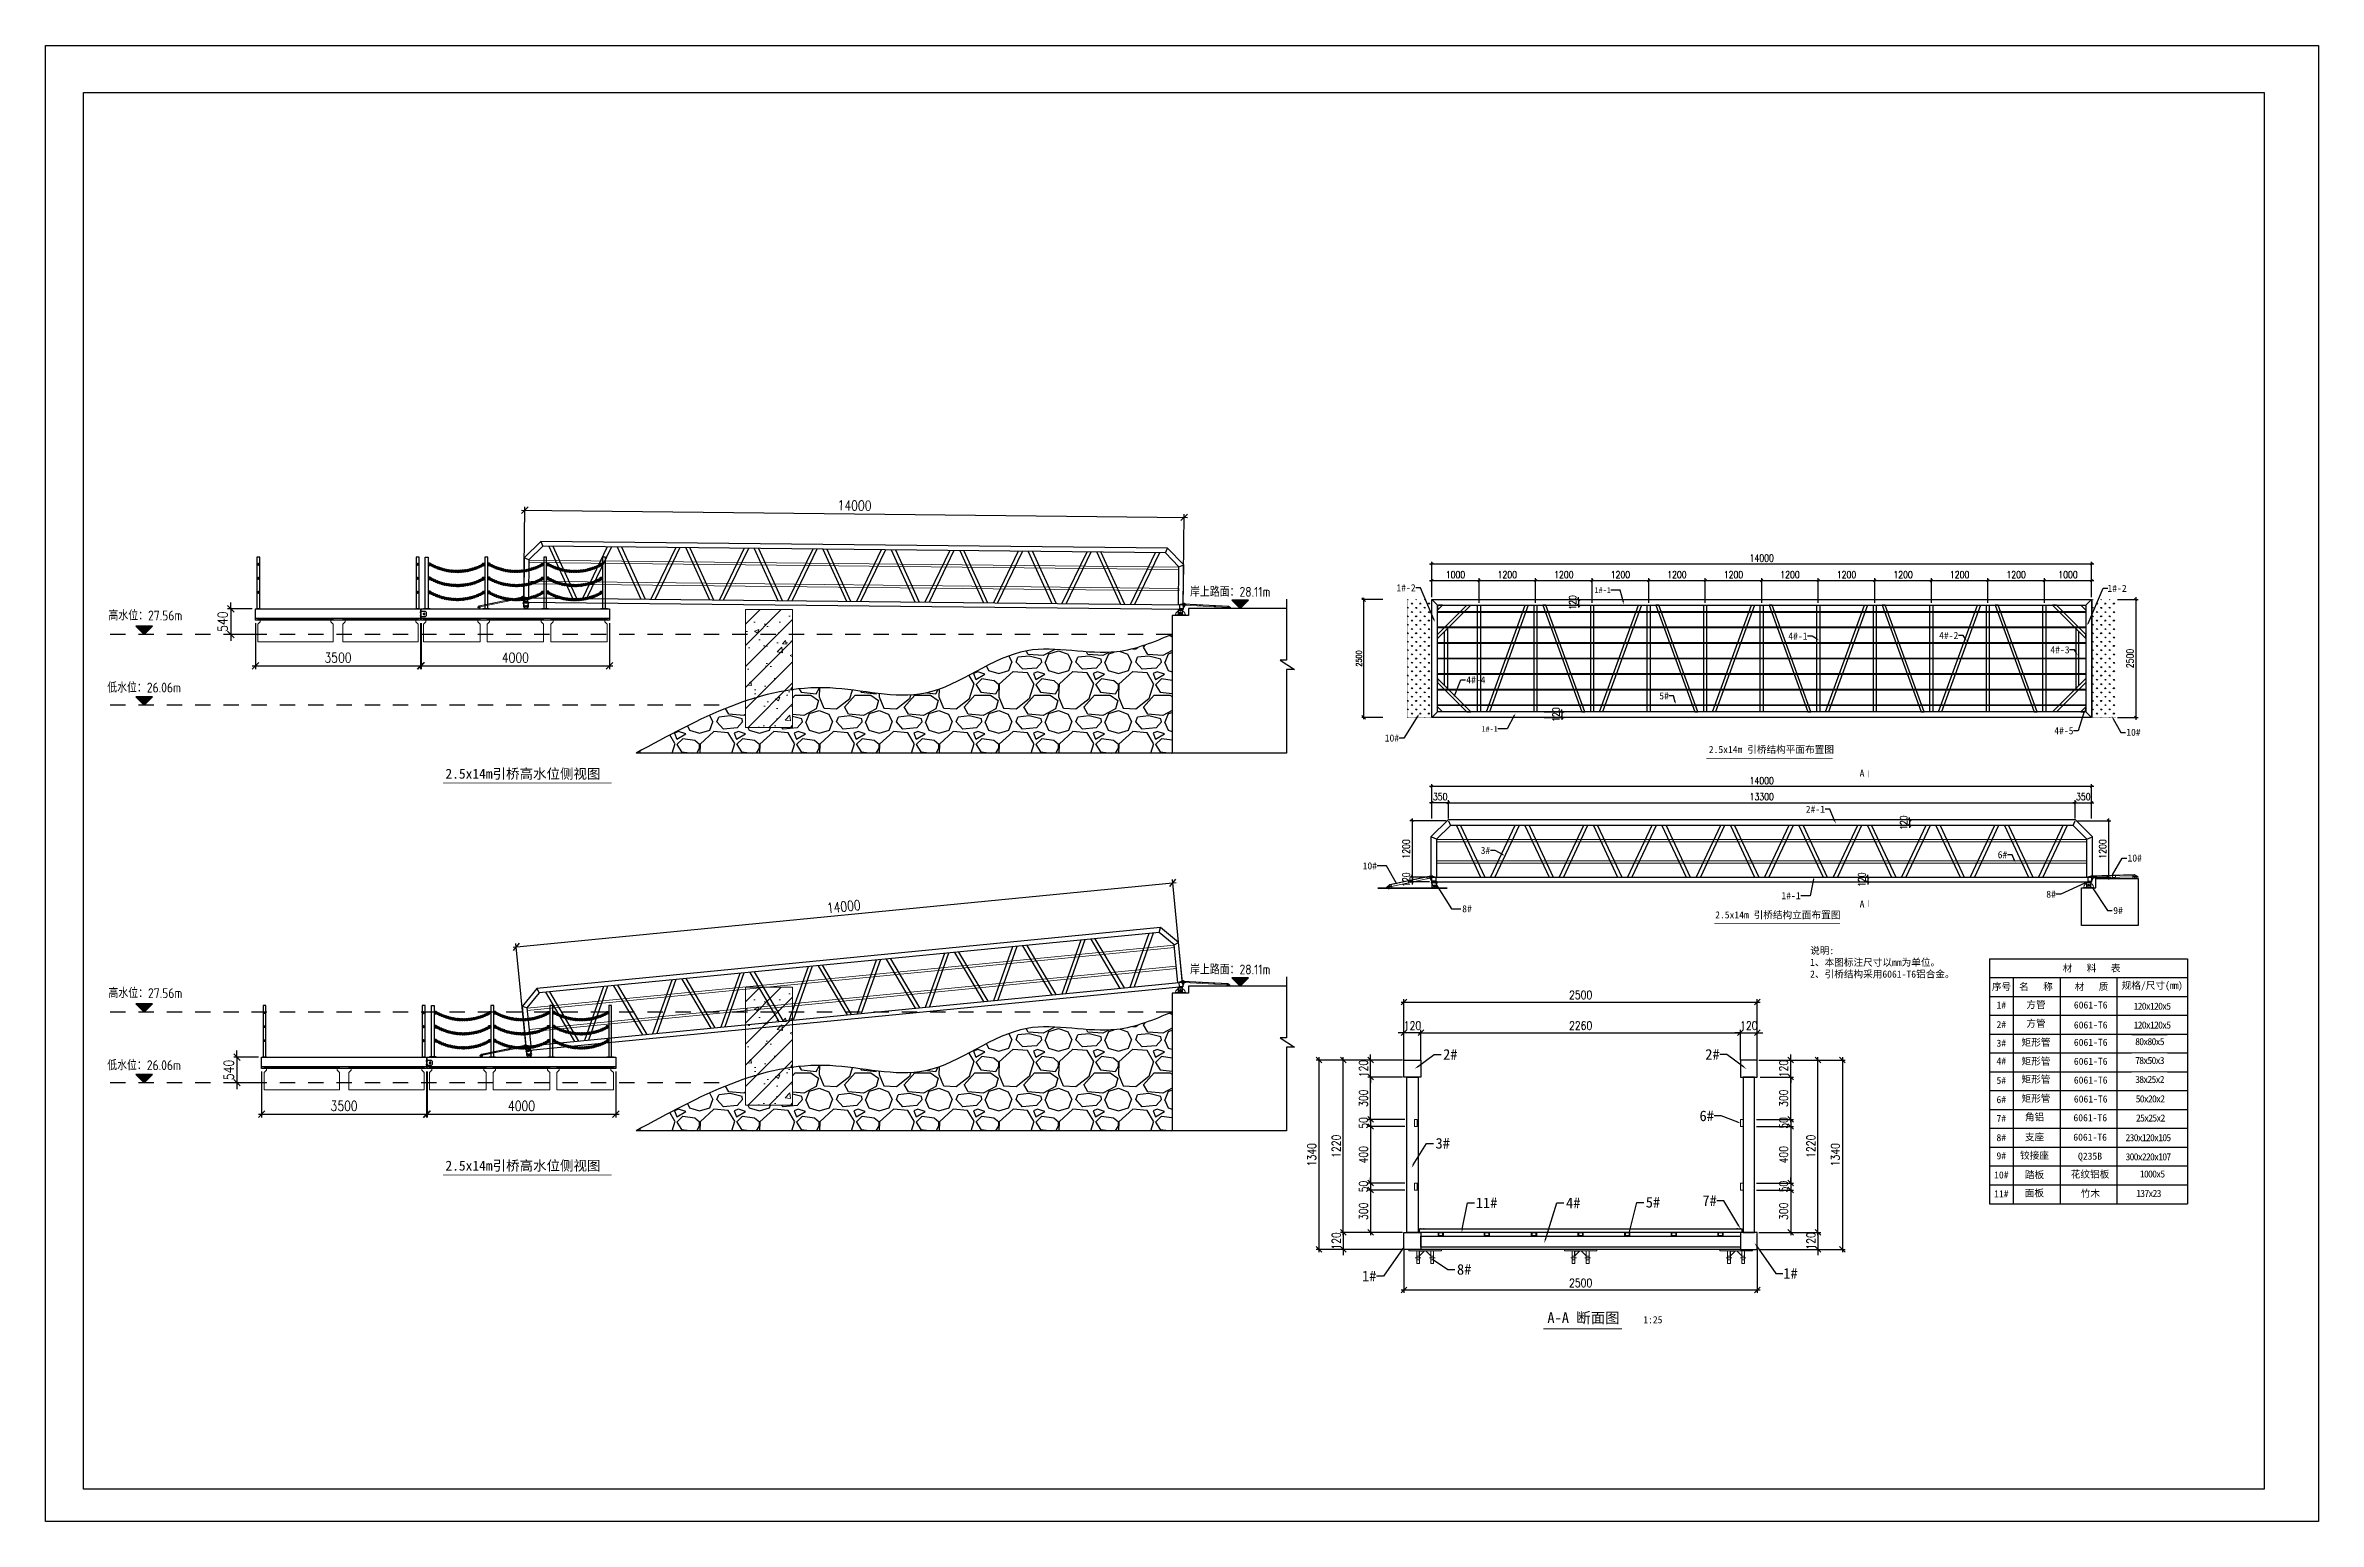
# Model space of a CAD drawing. Extents: x 15372 to 116961, y 24572 to 128109.
# Drawn here: x 16135 to 64382, y 32093 to 63433 of the extents above; entities that cross this region are included whole.
import ezdxf
from ezdxf import colors
from ezdxf.entities.mleader import LeaderData, LeaderLine
from ezdxf.enums import TextEntityAlignment as Align
from ezdxf.math import Vec2, Vec3

# ---------------------------------------------------------------- set-up
doc = ezdxf.new("R2010")
doc.units = 0
doc.header["$LTSCALE"] = 1000
doc.header["$MEASUREMENT"] = 0
for name, pattern in [('CENTER', [2, 1.25, -0.25, 0.25, -0.25]), ('CENTER2', [28.575, 19.05, -3.175, 3.175, -3.175]), ('DASHDOT', [1, 0.5, -0.25, 0, -0.25])]:
    doc.linetypes.add(name, pattern=pattern)
for name, color, linetype, lineweight in [('CAXA0', 7, 'Continuous', 70), ('加强板', 140, 'Continuous', 18), ('图框', 7, 'Continuous', 13), ('型材', 7, 'Continuous', 15), ('文本', 3, 'Continuous', 13), ('浮箱', 160, 'Continuous', 20), ('结构', 52, 'Continuous', 18), ('铝斜撑', 241, 'Continuous', 9), ('铝龙骨', 7, 'Continuous', 9)]:
    doc.layers.add(name, color=color, linetype=linetype, lineweight=lineweight)
for name, color, linetype in [('hjh350-1200', 170, 'Continuous'), ('打印图框', 255, 'Continuous'), ('文字', 7, 'Continuous'), ('标注', 9, 'Continuous'), ('连接端梁', 130, 'Continuous'), ('铝横梁', 220, 'Continuous'), ('铝通', 4, 'Continuous'), ('面板', 44, 'Continuous')]:
    doc.layers.add(name, color=color, linetype=linetype)
doc.styles.add('Arial', font='')
doc.styles.add('HZTXT', font='txtw.shx', dxfattribs={"width": 0.8, "bigfont": 'hztxtw.shx'})
doc.styles.get("Standard").update_dxf_attribs({"font": 'gbenor.shx', "bigfont": 'gbcbig.shx'})
doc.styles.add('宋体', font='')
doc.styles.get('Arial').set_extended_font_data('STXihei')
doc.styles.get('宋体').set_extended_font_data('SimSun')
doc.dimstyles.new('DIM-40', dxfattribs={"dimscale": 40, "dimtxt": 3, "dimasz": 2, "dimexe": 1, "dimexo": 1, "dimgap": 1, "dimtad": 1, "dimdec": 1, "dimdsep": 46, "dimtxsty": 'HZTXT', "dimblk": 'OBLIQUE', "dimcen": 0, "dimdle": 1, "dimclrd": 9, "dimclre": 9, "dimclrt": 2, "dimadec": 1, "dimazin": 0, "dimtfac": 1, "dimtdec": 1, "dimtix": 1, "dimtmove": 2, "dimatfit": 3, "dimldrblk": 'OBLIQUE', "dimfxl": 15, "dimtolj": 1, "dimtzin": 0, "dimarcsym": 1})
doc.dimstyles.new('DIM-40-SC0.5', dxfattribs={"dimscale": 40, "dimtxt": 3, "dimasz": 2, "dimexe": 1, "dimexo": 1, "dimgap": 1, "dimtad": 1, "dimdec": 1, "dimlfac": 0.5, "dimdsep": 46, "dimtxsty": 'HZTXT', "dimblk": 'OBLIQUE', "dimcen": 0, "dimdle": 1, "dimclrd": 9, "dimclre": 9, "dimclrt": 2, "dimadec": 1, "dimazin": 0, "dimtfac": 1, "dimtdec": 1, "dimtix": 1, "dimtmove": 2, "dimatfit": 3, "dimldrblk": 'OBLIQUE', "dimfxl": 10, "dimtolj": 1, "dimtzin": 0, "dimarcsym": 1})
doc.dimstyles.new('DIM-50', dxfattribs={"dimscale": 50, "dimtxt": 3, "dimasz": 1, "dimexe": 1, "dimexo": 1, "dimgap": 1, "dimtad": 1, "dimdec": 1, "dimdsep": 46, "dimtxsty": 'HZTXT', "dimblk": 'OBLIQUE', "dimblk1": 'ARCHTICK', "dimblk2": 'OBLIQUE', "dimcen": 0, "dimdle": 1, "dimclrd": 9, "dimclre": 9, "dimclrt": 2, "dimadec": 1, "dimazin": 0, "dimtfac": 1, "dimtdec": 1, "dimtix": 1, "dimtmove": 2, "dimatfit": 3, "dimldrblk": 'OBLIQUE', "dimfxl": 15, "dimtolj": 1, "dimtzin": 0, "dimarcsym": 1})
doc.dimstyles.new('DIM-70', dxfattribs={"dimscale": 70, "dimtxt": 3, "dimasz": 2, "dimexe": 1, "dimexo": 1, "dimgap": 1, "dimtad": 1, "dimdec": 1, "dimdsep": 46, "dimtxsty": 'HZTXT', "dimblk": 'OBLIQUE', "dimcen": 0, "dimdle": 1, "dimclrd": 9, "dimclre": 9, "dimclrt": 2, "dimadec": 1, "dimazin": 0, "dimtfac": 1, "dimtdec": 1, "dimtix": 1, "dimtmove": 2, "dimatfit": 3, "dimldrblk": 'OBLIQUE', "dimfxl": 15, "dimtolj": 1, "dimtzin": 0, "dimarcsym": 1})

msp = doc.modelspace()

# ---------------------------------------------------------------- texts
for s, p in [('岸上路面：28.11m', (40429.2, 51727.75)), ('高水位：27.56m', (17472.47, 51225.4)), ('低水位：26.06m', (17446.28, 49695.26)), ('岸上路面：28.11m', (40429.2, 43709.35)), ('高水位：27.56m', (17472.47, 43207.01)), ('低水位：26.06m', (17446.28, 41676.86))]:
    msp.add_text(s, height=210).set_placement(p)
at = {"char_height": 150, "style": 'Arial'}
for insert, attachment_point in [((54641.94, 48055.89, 0), 1), ((54641.94, 45128.6, 0), 7)]:
    msp.add_mtext_dynamic_manual_height_columns('A', width=409.0995, gutter_width=12.5, heights=[0], dxfattribs=dict(at, insert=insert, attachment_point=attachment_point))
at = {"layer": '打印图框', "color": 6, "char_height": 150, "attachment_point": 1, "style": 'Arial'}
for s, width, insert in [('2.5x14m 引桥结构平面布置图', 3040.3589, (51439.73, 48560.38, 0)), ('2.5x14m 引桥结构立面布置图', 3066.7733, (51575.17, 45048.83, 0))]:
    msp.add_mtext_dynamic_manual_height_columns(s, width=width, gutter_width=12.5, heights=[0], dxfattribs=dict(at, insert=insert))
at = {"layer": '文字', "color": 0, "insert": (55375.21, 43957.81, 0), "char_height": 150, "attachment_point": 5, "style": 'Arial'}
msp.add_mtext_dynamic_manual_height_columns('\\pxql;说明:\\P1、本图标注尺寸以mm为单位。\\P2、引桥结构采用6061-T6铝合金。', width=3568.7865, gutter_width=12.5, heights=[0], dxfattribs=at)
at = {"layer": '文字', "color": 0, "char_height": 150, "attachment_point": 5, "style": 'Arial'}
for s, insert in [('材   料   表', (59565.56, 43834.14, 0)), ('序号', (57654.35, 43441.96, 0)), ('名   称', (58385.24, 43441.96, 0)), ('材   质', (59563.99, 43441.96, 0)), ('规格/尺寸({\\T0.85;mm})', (60853.22, 43457.35, 0)), ('1#', (57649.53, 43059.51, 0)), ('方管', (58385.84, 43059.51, 0)), ('6061-T6', (59546.31, 43059.51, 0)), ('2#', (57649.53, 42644.44, 0)), ('方管', (58385.84, 42659.51, 0)), ('6061-T6', (59546.31, 42635.27, 0)), ('3#', (57649.53, 42248.42, 0)), ('矩形管', (58385.84, 42259.51, 0)), ('6061-T6', (59546.31, 42266.88, 0)), ('4#', (57649.53, 41869.66, 0)), ('5#', (57649.53, 41459.71, 0)), ('矩形管', (58385.84, 41857.49, 0)), ('矩形管', (58385.84, 41475.63, 0)), ('6061-T6', (59546.31, 41863.22, 0)), ('6061-T6', (59546.31, 41464.89, 0)), ('6#', (57649.53, 41050.67, 0)), ('矩形管', (58385.84, 41066.58, 0)), ('6061-T6', (59546.31, 41063.48, 0)), ('7#', (57649.53, 40651.14, 0)), ('角铝', (58355.42, 40674.77, 0)), ('6061-T6', (59537.53, 40665.84, 0)), ('8#', (57649.53, 40243.24, 0)), ('支座', (58353.83, 40249.2, 0)), ('6061-T6', (59534.38, 40252.78, 0)), ('9#', (57649.53, 39856.77, 0)), ('铰接座', (58353.83, 39860.17, 0)), ('{\\fSimSun|b0|i0|c134|p2;花纹铝板}', (59532.57, 39458.67, 0)), ('Q235B', (59532.57, 39832.15, 0)), ('10#', (57649.53, 39451.24, 0)), ('11#', (57649.53, 39051.24, 0)), ('踏板', (58353.83, 39446.4, 0)), ('面板', (58350.84, 39059.81, 0)), ('竹木', (59541.06, 39050.16, 0))]:
    msp.add_mtext(s, dxfattribs=dict(at, insert=insert))
at = {"layer": '文本', "style": '宋体'}
for p in [(24624.84, 47970.57), (24624.84, 39649.83)]:
    msp.add_text('2.5x14m引桥高水位侧视图', height=210, dxfattribs=at).set_placement(p, align=Align.MIDDLE_LEFT)

# ---------------------------------------------------------------- blocks, each defined once
blk = doc.blocks.new('_Oblique')
at = {"color": 0, "linetype": 'ByBlock', "lineweight": -2}
blk.add_line((-0.5, -0.5), (0.5, 0.5), dxfattribs=at)
blk = doc.blocks.new('*D332')
at = {"color": 9, "lineweight": -2, "transparency": 16777216}
for p, q in [((20594, 51164), (20594, 50191)), ((24094, 51164), (24094, 50191)), ((20524, 50261), (24164, 50261))]:
    blk.add_line(p, q, dxfattribs=at)
at = {"layer": 'Defpoints', "color": 0, "transparency": 16777216}
for p in [(20594, 51234), (24094, 51234), (24094, 50261)]:
    blk.add_point(p, dxfattribs=at)
at = {"color": 9, "lineweight": -2, "transparency": 16777216, "xscale": 140, "yscale": 140, "zscale": 140, "rotation": 180}
blk.add_blockref('_Oblique', (20594, 50261), dxfattribs=at)
at = {"color": 9, "lineweight": -2, "transparency": 16777216, "xscale": 140, "yscale": 140, "zscale": 140}
blk.add_blockref('_Oblique', (24094, 50261), dxfattribs=at)
at = {"color": 2, "transparency": 16777216, "insert": (22344, 50436), "char_height": 210, "attachment_point": 5, "style": 'HZTXT'}
blk.add_mtext('\\A1;3500', dxfattribs=at)
blk = doc.blocks.new('*U263')
at = {"layer": '浮箱'}
blk.add_lwpolyline([(-600, -250), (600, -250), (600, 120), (550, 170), (550, 220), (600, 220), (600, 250), (-600, 250), (-600, 220), (-550, 220), (-550, 170), (-600, 120)], close=True, dxfattribs=at)
blk.add_lwpolyline([(-550, 220), (550, 220)], dxfattribs=at)
blk = doc.blocks.new('*U264')
at = {"color": 0, "linetype": 'ByBlock', "lineweight": -2, "transparency": 16777216}
for p in [(0, 0), (1350, 0), (2700, 0)]:
    blk.add_blockref('*U263', p, dxfattribs=at)
blk = doc.blocks.new('JAGZZ')
at = {"color": 1, "linetype": 'CENTER2'}
for p, q in [((524725, 12996), (524689, 12996)), ((524707, 12979), (524707, 13014))]:
    blk.add_line(p, q, dxfattribs=at)
at = {"layer": '结构', "color": 4}
for p, q in [((524597, 12929), (524597, 12941)), ((524817, 12941), (524597, 12941)), ((524817, 12929), (524597, 12929)), ((524817, 12929), (524817, 12941))]:
    blk.add_line(p, q, dxfattribs=at)
for points in [[(524670, 12941), (524670, 13001), (524662, 13001), (524662, 12941)], [(524744, 12941), (524744, 13001), (524752, 13001), (524752, 12941)]]:
    blk.add_lwpolyline(points, close=True, dxfattribs=at)
at = {"layer": '结构'}
blk.add_circle((524707, 12996), 13, dxfattribs=at)
at = {"layer": '结构', "color": 4}
blk.add_arc((524707, 12931), 106, 5.7248, 174.2752, dxfattribs=at)
blk = doc.blocks.new('*U283')
at = {"color": 5, "const_width": 30}
blk.add_lwpolyline([(166, 0), (-166, 0)], dxfattribs=at)
blk = doc.blocks.new('*U284')
at = {"color": 0, "linetype": 'ByBlock', "lineweight": -2, "transparency": 16777216}
for p in [(0, 0), (600, 0), (1200, 0), (1800, 0), (2400, 0), (3000, 0), (3600, 0), (4200, 0), (4800, 0), (5400, 0), (6000, 0), (6600, 0), (7200, 0), (7800, 0), (8400, 0), (9000, 0), (9600, 0), (10200, 0), (10800, 0), (11400, 0), (12000, 0), (12600, 0)]:
    blk.add_blockref('*U283', p, dxfattribs=at)
blk = doc.blocks.new('*U285')
at = {"color": 5, "const_width": 30}
blk.add_lwpolyline([(166, 0), (-166, 0)], dxfattribs=at)
blk = doc.blocks.new('*U286')
at = {"color": 0, "linetype": 'ByBlock', "lineweight": -2, "transparency": 16777216}
for p in [(0, 0), (600, 0), (1200, 0), (1800, 0), (2400, 0), (3000, 0), (3600, 0), (4200, 0), (4800, 0), (5400, 0), (6000, 0), (6600, 0), (7200, 0), (7800, 0), (8400, 0), (9000, 0), (9600, 0), (10200, 0), (10800, 0), (11400, 0), (12000, 0), (12600, 0), (13200, 0), (13800, 0), (14400, 0), (15000, 0), (15600, 0), (16200, 0), (16800, 0), (17400, 0), (18000, 0), (18600, 0), (19200, 0), (19800, 0), (20400, 0), (21000, 0), (21600, 0), (22200, 0)]:
    blk.add_blockref('*U285', p, dxfattribs=at)
blk = doc.blocks.new('ZZ-2')
blk.add_lwpolyline([(125607, 24331), (125517, 24331), (125497, 24311), (125497, 24236), (125517, 24216), (125607, 24216)])
blk.add_lwpolyline([(125617, 24211), (125607, 24211), (125607, 24336), (125617, 24336)], close=True)
blk.add_circle((125542, 24274), 18)
at = {"layer": 'Defpoints', "color": 1, "linetype": 'CENTER', "ltscale": 5}
for points in [[(125519, 24274), (125565, 24274)], [(125542, 24297), (125542, 24251)]]:
    blk.add_lwpolyline(points, dxfattribs=at)
at = {"layer": 'Defpoints', "color": 1, "linetype": 'CENTER', "ltscale": 2}
for points in [[(125602, 24311), (125612, 24311), (125622, 24311)], [(125602, 24236), (125612, 24236), (125622, 24236)]]:
    blk.add_lwpolyline(points, dxfattribs=at)
for points in [[(125617, 24302), (125617, 24320), (125607, 24320), (125607, 24302)], [(125617, 24227), (125617, 24245), (125607, 24245), (125607, 24227)]]:
    blk.add_lwpolyline(points, close=True, dxfattribs=at)
blk = doc.blocks.new('A$C32F71815')
at = {"layer": '铝斜撑', "linetype": 'Continuous'}
for p, q in [((3, 20), (0, 20)), ((0, 20), (0, 0)), ((40, 0), (0, 0)), ((3, 20), (3, 3)), ((40, 3), (3, 3)), ((40, 0), (40, 3))]:
    blk.add_line(p, q, dxfattribs=at)
blk = doc.blocks.new('tb')
at = {"lineweight": 0}
h = blk.add_hatch(dxfattribs=at)
h.set_pattern_fill('ANSI31', color=256, scale=0.125, style=0)
h.set_pattern_definition([(45, (-488846.90197, 126237.06756), (-0.2806330038, 0.28063300377), [])])
edge = h.paths.add_edge_path(flags=17)
edge.add_arc((0, 0), 6.5, 0, 360)
edge = h.paths.add_edge_path()
edge.add_arc((0, 0), 10, 0, 360)
for p, q in [((-15, -5), (-15, 15)), ((-15, 15), (943, 15)), ((-10, 10), (-10, -5)), ((942, 10), (-10, 10)), ((942, 10), (982, -16)), ((943, 15), (985, -12)), ((-10, -5), (-15, -5)), ((927, -10), (927, -20)), ((937, -30), (957, -30)), ((941, -23), (953, -23)), ((941, -30), (941, -23)), ((945, -23), (945, -7)), ((950, -23), (950, -7)), ((953, -30), (953, -23)), ((967, -10), (967, -20)), ((982, -16), (985, -12))]:
    blk.add_line(p, q, dxfattribs=at)
for points in [[(14, -10), (14, 10), (927, 10), (927, -10)], [(44, 10), (44, -10), (14, -10), (14, 10)], [(356, 10), (356, -10), (326, -10), (326, 10)], [(668, 10), (668, -10), (638, -10), (638, 10)]]:
    blk.add_lwpolyline(points, close=True, dxfattribs=at)
for radius in [10, 6.5]:
    blk.add_circle((0, 0), radius, dxfattribs=at)
for centre, start, end in [((937, -20), 180, 270), ((957, -20), 270, 0)]:
    blk.add_arc(centre, 10, start, end, dxfattribs=at)
blk.add_blockref('A$C32F71815', (927, -10), dxfattribs=at)
blk = doc.blocks.new('*D315')
at = {"layer": 'Defpoints', "color": 0, "linetype": 'ByBlock', "transparency": 16777216}
for p in [(45564, 47696), (45564, 46972, 0), (59564, 46972, 0)]:
    blk.add_point(p, dxfattribs=at)
at = {"layer": '标注', "color": 9, "linetype": 'ByBlock', "lineweight": -2, "transparency": 16777216}
for p, q in [((59614, 47696), (45514, 47696)), ((45564, 47022), (45564, 47746)), ((59564, 47022), (59564, 47746))]:
    blk.add_line(p, q, dxfattribs=at)
at = {"layer": '标注', "color": 9, "linetype": 'ByBlock', "lineweight": -2, "transparency": 16777216, "xscale": 50, "yscale": 50, "zscale": 50, "rotation": 180}
blk.add_blockref('_Oblique', (45564, 47696), dxfattribs=at)
at = {"layer": '标注', "color": 9, "linetype": 'ByBlock', "lineweight": -2, "transparency": 16777216, "xscale": 50, "yscale": 50, "zscale": 50}
blk.add_blockref('_Oblique', (59564, 47696), dxfattribs=at)
at = {"layer": '标注', "color": 2, "linetype": 'ByBlock', "transparency": 16777216, "insert": (52564, 47821), "char_height": 150, "attachment_point": 5, "style": 'HZTXT'}
blk.add_mtext('\\A1;14000', dxfattribs=at)
blk = doc.blocks.new('_ArchTick')
at = {"color": 0, "linetype": 'ByBlock', "const_width": 0.4}
blk.add_lwpolyline([(-0.5, -0.5), (0.5, 0.5)], dxfattribs=at)
blk = doc.blocks.new('*D316')
at = {"layer": 'Defpoints', "color": 0, "transparency": 16777216}
for p in [(44564, 51667, 0), (44113, 49167), (44564, 49167, 0)]:
    blk.add_point(p, dxfattribs=at)
at = {"layer": '标注', "color": 9, "lineweight": -2, "transparency": 16777216}
for p, q in [((44524, 51667), (44073, 51667)), ((44113, 51707), (44113, 49127)), ((44524, 49167), (44073, 49167))]:
    blk.add_line(p, q, dxfattribs=at)
at = {"layer": '标注', "color": 9, "lineweight": -2, "transparency": 16777216, "xscale": 80, "yscale": 80, "zscale": 80}
for p, rotation in [((44113, 51667), 90), ((44113, 49167), 270)]:
    blk.add_blockref('_Oblique', p, dxfattribs=dict(at, rotation=rotation))
at = {"layer": '标注', "color": 2, "transparency": 16777216, "insert": (44013, 50417), "char_height": 120, "attachment_point": 5, "rotation": 90, "style": 'HZTXT'}
blk.add_mtext('\\A1;2500', dxfattribs=at)
blk = doc.blocks.new('*D317')
at = {"layer": 'Defpoints', "color": 0, "linetype": 'ByBlock', "transparency": 16777216}
for p in [(60064, 51667, 0), (60064, 49167, 0), (60504, 49167)]:
    blk.add_point(p, dxfattribs=at)
at = {"layer": '标注', "color": 9, "linetype": 'ByBlock', "lineweight": -2, "transparency": 16777216}
for p, q in [((60114, 51667), (60554, 51667)), ((60504, 51717), (60504, 49117)), ((60114, 49167), (60554, 49167))]:
    blk.add_line(p, q, dxfattribs=at)
at = {"layer": '标注', "color": 9, "linetype": 'ByBlock', "lineweight": -2, "transparency": 16777216, "xscale": 50, "yscale": 50, "zscale": 50}
for p, rotation in [((60504, 51667), 90), ((60504, 49167), 270)]:
    blk.add_blockref('_Oblique', p, dxfattribs=dict(at, rotation=rotation))
at = {"layer": '标注', "color": 2, "linetype": 'ByBlock', "transparency": 16777216, "insert": (60379, 50417), "char_height": 150, "attachment_point": 5, "rotation": 90, "style": 'HZTXT'}
blk.add_mtext('\\A1;2500', dxfattribs=at)
blk = doc.blocks.new('*D318')
at = {"layer": 'Defpoints', "color": 0, "linetype": 'ByBlock', "transparency": 16777216}
for p in [(45564, 52423), (45564, 51667, 0), (59564, 51667, 0)]:
    blk.add_point(p, dxfattribs=at)
at = {"layer": '标注', "color": 9, "linetype": 'ByBlock', "lineweight": -2, "transparency": 16777216}
for p, q in [((59614, 52423), (45514, 52423)), ((45564, 51717), (45564, 52473)), ((59564, 51717), (59564, 52473))]:
    blk.add_line(p, q, dxfattribs=at)
at = {"layer": '标注', "color": 9, "linetype": 'ByBlock', "lineweight": -2, "transparency": 16777216, "xscale": 50, "yscale": 50, "zscale": 50, "rotation": 180}
blk.add_blockref('_Oblique', (45564, 52423), dxfattribs=at)
at = {"layer": '标注', "color": 9, "linetype": 'ByBlock', "lineweight": -2, "transparency": 16777216, "xscale": 50, "yscale": 50, "zscale": 50}
blk.add_blockref('_Oblique', (59564, 52423), dxfattribs=at)
at = {"layer": '标注', "color": 2, "linetype": 'ByBlock', "transparency": 16777216, "insert": (52564, 52548), "char_height": 150, "attachment_point": 5, "style": 'HZTXT'}
blk.add_mtext('\\A1;14000', dxfattribs=at)
blk = doc.blocks.new('EB')
at = {"layer": '加强板'}
blk.add_lwpolyline([(1337537242, 365767056), (1337537242, 365767006), (1337537257, 365767006), (1337537267, 365767056)], close=True, dxfattribs=at)
at = {"layer": '铝通'}
blk.add_lwpolyline([(1337537285, 365767056, 0.668622), (1337537254, 365767090), (1337537162, 365767061), (1337537162, 365766981), (1337537242, 365766981)], format="xyb", close=True, dxfattribs=at)
blk.add_circle((1337537262, 365767066), 7, dxfattribs=at)
blk = doc.blocks.new('*D319')
at = {"layer": 'Defpoints', "color": 0, "linetype": 'ByBlock', "transparency": 16777216}
for p in [(59564, 52071), (59564, 51667, 0), (58564, 51547, 0)]:
    blk.add_point(p, dxfattribs=at)
at = {"layer": '标注', "color": 9, "linetype": 'ByBlock', "lineweight": -2, "transparency": 16777216}
for p, q in [((58564, 51597), (58564, 52121)), ((59564, 51717), (59564, 52121)), ((58514, 52071), (59614, 52071))]:
    blk.add_line(p, q, dxfattribs=at)
at = {"layer": '标注', "color": 9, "linetype": 'ByBlock', "lineweight": -2, "transparency": 16777216, "xscale": 50, "yscale": 50, "zscale": 50, "rotation": 180}
blk.add_blockref('_Oblique', (58564, 52071), dxfattribs=at)
at = {"layer": '标注', "color": 9, "linetype": 'ByBlock', "lineweight": -2, "transparency": 16777216, "xscale": 50, "yscale": 50, "zscale": 50}
blk.add_blockref('_Oblique', (59564, 52071), dxfattribs=at)
at = {"layer": '标注', "color": 2, "linetype": 'ByBlock', "transparency": 16777216, "insert": (59064, 52196), "char_height": 150, "attachment_point": 5, "style": 'HZTXT'}
blk.add_mtext('\\A1;1000', dxfattribs=at)
blk = doc.blocks.new('A$C1CD0366B')
at = {"color": 1, "linetype": 'CENTER', "ltscale": 0.52}
for p, q in [((46, 50), (74, 50)), ((60, 36), (60, 64))]:
    blk.add_line(p, q, dxfattribs=at)
blk.add_lwpolyline([(0, 100), (0, 0), (10, 0), (10, 100)], close=True)
blk.add_lwpolyline([(10, 100), (87, 74, -0.315452), (90, 69), (90, 31, -0.315452), (87, 26), (10, 0)], format="xyb")
blk.add_circle((60, 50), 11)
blk = doc.blocks.new('*D320')
at = {"layer": 'Defpoints', "color": 0, "linetype": 'ByBlock', "transparency": 16777216}
for p in [(54539, 45772, 0), (54539, 45672, 0), (54813, 45672)]:
    blk.add_point(p, dxfattribs=at)
at = {"layer": '标注', "color": 9, "linetype": 'ByBlock', "lineweight": -2, "transparency": 16777216}
for p, q in [((54589, 45772), (54863, 45772)), ((54589, 45672), (54863, 45672)), ((54813, 45772), (54813, 45822)), ((54813, 45772), (54813, 45672)), ((54813, 45672), (54813, 45622))]:
    blk.add_line(p, q, dxfattribs=at)
at = {"layer": '标注', "color": 9, "linetype": 'ByBlock', "lineweight": -2, "transparency": 16777216, "xscale": 50, "yscale": 50, "zscale": 50}
for p, rotation in [((54813, 45772), 270), ((54813, 45672), 90)]:
    blk.add_blockref('_Oblique', p, dxfattribs=dict(at, rotation=rotation))
at = {"layer": '标注', "color": 2, "linetype": 'ByBlock', "transparency": 16777216, "insert": (54688, 45722), "char_height": 150, "attachment_point": 5, "rotation": 90, "style": 'HZTXT'}
blk.add_mtext('\\A1;{\\Ftxtw,hztxtw|c134;120}', dxfattribs=at)
blk = doc.blocks.new('*D321')
at = {"layer": 'Defpoints', "color": 0, "linetype": 'ByBlock', "transparency": 16777216}
for p in [(59214, 46972, 0), (59564, 45772, 0), (59924, 45772)]:
    blk.add_point(p, dxfattribs=at)
at = {"layer": '标注', "color": 9, "linetype": 'ByBlock', "lineweight": -2, "transparency": 16777216}
for p, q in [((59264, 46972), (59974, 46972)), ((59924, 47022), (59924, 45722)), ((59614, 45772), (59974, 45772))]:
    blk.add_line(p, q, dxfattribs=at)
at = {"layer": '标注', "color": 9, "linetype": 'ByBlock', "lineweight": -2, "transparency": 16777216, "xscale": 50, "yscale": 50, "zscale": 50}
for p, rotation in [((59924, 46972), 90), ((59924, 45772), 270)]:
    blk.add_blockref('_Oblique', p, dxfattribs=dict(at, rotation=rotation))
at = {"layer": '标注', "color": 2, "linetype": 'ByBlock', "transparency": 16777216, "insert": (59799, 46372), "char_height": 150, "attachment_point": 5, "rotation": 90, "style": 'HZTXT'}
blk.add_mtext('\\A1;1200', dxfattribs=at)
blk = doc.blocks.new('*D322')
at = {"layer": 'Defpoints', "color": 0, "linetype": 'ByBlock', "transparency": 16777216}
for p in [(58564, 52071), (57364, 51547, 0), (58564, 51547, 0)]:
    blk.add_point(p, dxfattribs=at)
at = {"layer": '标注', "color": 9, "linetype": 'ByBlock', "lineweight": -2, "transparency": 16777216}
for p, q in [((57364, 51597), (57364, 52121)), ((58564, 51597), (58564, 52121)), ((57314, 52071), (58614, 52071))]:
    blk.add_line(p, q, dxfattribs=at)
at = {"layer": '标注', "color": 9, "linetype": 'ByBlock', "lineweight": -2, "transparency": 16777216, "xscale": 50, "yscale": 50, "zscale": 50, "rotation": 180}
blk.add_blockref('_Oblique', (57364, 52071), dxfattribs=at)
at = {"layer": '标注', "color": 9, "linetype": 'ByBlock', "lineweight": -2, "transparency": 16777216, "xscale": 50, "yscale": 50, "zscale": 50}
blk.add_blockref('_Oblique', (58564, 52071), dxfattribs=at)
at = {"layer": '标注', "color": 2, "linetype": 'ByBlock', "transparency": 16777216, "insert": (57964, 52196), "char_height": 150, "attachment_point": 5, "style": 'HZTXT'}
blk.add_mtext('\\A1;1200', dxfattribs=at)
blk = doc.blocks.new('*D323')
at = {"layer": 'Defpoints', "color": 0, "linetype": 'ByBlock', "transparency": 16777216}
for p in [(57364, 52071), (56164, 51547, 0), (57364, 51547, 0)]:
    blk.add_point(p, dxfattribs=at)
at = {"layer": '标注', "color": 9, "linetype": 'ByBlock', "lineweight": -2, "transparency": 16777216}
for p, q in [((56164, 51597), (56164, 52121)), ((57364, 51597), (57364, 52121)), ((56114, 52071), (57414, 52071))]:
    blk.add_line(p, q, dxfattribs=at)
at = {"layer": '标注', "color": 9, "linetype": 'ByBlock', "lineweight": -2, "transparency": 16777216, "xscale": 50, "yscale": 50, "zscale": 50, "rotation": 180}
blk.add_blockref('_Oblique', (56164, 52071), dxfattribs=at)
at = {"layer": '标注', "color": 9, "linetype": 'ByBlock', "lineweight": -2, "transparency": 16777216, "xscale": 50, "yscale": 50, "zscale": 50}
blk.add_blockref('_Oblique', (57364, 52071), dxfattribs=at)
at = {"layer": '标注', "color": 2, "linetype": 'ByBlock', "transparency": 16777216, "insert": (56764, 52196), "char_height": 150, "attachment_point": 5, "style": 'HZTXT'}
blk.add_mtext('\\A1;1200', dxfattribs=at)
blk = doc.blocks.new('*D324')
at = {"layer": 'Defpoints', "color": 0, "linetype": 'ByBlock', "transparency": 16777216}
for p in [(56164, 52071), (54964, 51547, 0), (56164, 51547, 0)]:
    blk.add_point(p, dxfattribs=at)
at = {"layer": '标注', "color": 9, "linetype": 'ByBlock', "lineweight": -2, "transparency": 16777216}
for p, q in [((54964, 51597), (54964, 52121)), ((56164, 51597), (56164, 52121)), ((54914, 52071), (56214, 52071))]:
    blk.add_line(p, q, dxfattribs=at)
at = {"layer": '标注', "color": 9, "linetype": 'ByBlock', "lineweight": -2, "transparency": 16777216, "xscale": 50, "yscale": 50, "zscale": 50, "rotation": 180}
blk.add_blockref('_Oblique', (54964, 52071), dxfattribs=at)
at = {"layer": '标注', "color": 9, "linetype": 'ByBlock', "lineweight": -2, "transparency": 16777216, "xscale": 50, "yscale": 50, "zscale": 50}
blk.add_blockref('_Oblique', (56164, 52071), dxfattribs=at)
at = {"layer": '标注', "color": 2, "linetype": 'ByBlock', "transparency": 16777216, "insert": (55564, 52196), "char_height": 150, "attachment_point": 5, "style": 'HZTXT'}
blk.add_mtext('\\A1;1200', dxfattribs=at)
blk = doc.blocks.new('*D325')
at = {"layer": 'Defpoints', "color": 0, "linetype": 'ByBlock', "transparency": 16777216}
for p in [(54964, 52071), (53764, 51547, 0), (54964, 51547, 0)]:
    blk.add_point(p, dxfattribs=at)
at = {"layer": '标注', "color": 9, "linetype": 'ByBlock', "lineweight": -2, "transparency": 16777216}
for p, q in [((53764, 51597), (53764, 52121)), ((54964, 51597), (54964, 52121)), ((53714, 52071), (55014, 52071))]:
    blk.add_line(p, q, dxfattribs=at)
at = {"layer": '标注', "color": 9, "linetype": 'ByBlock', "lineweight": -2, "transparency": 16777216, "xscale": 50, "yscale": 50, "zscale": 50, "rotation": 180}
blk.add_blockref('_Oblique', (53764, 52071), dxfattribs=at)
at = {"layer": '标注', "color": 9, "linetype": 'ByBlock', "lineweight": -2, "transparency": 16777216, "xscale": 50, "yscale": 50, "zscale": 50}
blk.add_blockref('_Oblique', (54964, 52071), dxfattribs=at)
at = {"layer": '标注', "color": 2, "linetype": 'ByBlock', "transparency": 16777216, "insert": (54364, 52196), "char_height": 150, "attachment_point": 5, "style": 'HZTXT'}
blk.add_mtext('\\A1;1200', dxfattribs=at)
blk = doc.blocks.new('*D326')
at = {"layer": 'Defpoints', "color": 0, "linetype": 'ByBlock', "transparency": 16777216}
for p in [(53764, 52071), (52564, 51547, 0), (53764, 51547, 0)]:
    blk.add_point(p, dxfattribs=at)
at = {"layer": '标注', "color": 9, "linetype": 'ByBlock', "lineweight": -2, "transparency": 16777216}
for p, q in [((52564, 51597), (52564, 52121)), ((53764, 51597), (53764, 52121)), ((52514, 52071), (53814, 52071))]:
    blk.add_line(p, q, dxfattribs=at)
at = {"layer": '标注', "color": 9, "linetype": 'ByBlock', "lineweight": -2, "transparency": 16777216, "xscale": 50, "yscale": 50, "zscale": 50, "rotation": 180}
blk.add_blockref('_Oblique', (52564, 52071), dxfattribs=at)
at = {"layer": '标注', "color": 9, "linetype": 'ByBlock', "lineweight": -2, "transparency": 16777216, "xscale": 50, "yscale": 50, "zscale": 50}
blk.add_blockref('_Oblique', (53764, 52071), dxfattribs=at)
at = {"layer": '标注', "color": 2, "linetype": 'ByBlock', "transparency": 16777216, "insert": (53164, 52196), "char_height": 150, "attachment_point": 5, "style": 'HZTXT'}
blk.add_mtext('\\A1;1200', dxfattribs=at)
blk = doc.blocks.new('*D327')
at = {"layer": 'Defpoints', "color": 0, "linetype": 'ByBlock', "transparency": 16777216}
for p in [(45564, 51667), (46564, 52071), (46564, 51547, 0)]:
    blk.add_point(p, dxfattribs=at)
at = {"layer": '标注', "color": 9, "linetype": 'ByBlock', "lineweight": -2, "transparency": 16777216}
for p, q in [((45564, 51717), (45564, 52121)), ((46564, 51597), (46564, 52121)), ((45514, 52071), (46614, 52071))]:
    blk.add_line(p, q, dxfattribs=at)
at = {"layer": '标注', "color": 9, "linetype": 'ByBlock', "lineweight": -2, "transparency": 16777216, "xscale": 50, "yscale": 50, "zscale": 50, "rotation": 180}
blk.add_blockref('_Oblique', (45564, 52071), dxfattribs=at)
at = {"layer": '标注', "color": 9, "linetype": 'ByBlock', "lineweight": -2, "transparency": 16777216, "xscale": 50, "yscale": 50, "zscale": 50}
blk.add_blockref('_Oblique', (46564, 52071), dxfattribs=at)
at = {"layer": '标注', "color": 2, "linetype": 'ByBlock', "transparency": 16777216, "insert": (46064, 52196), "char_height": 150, "attachment_point": 5, "style": 'HZTXT'}
blk.add_mtext('\\A1;1000', dxfattribs=at)
blk = doc.blocks.new('*D328')
at = {"layer": 'Defpoints', "color": 0, "linetype": 'ByBlock', "transparency": 16777216}
for p in [(55703, 46872), (56065, 46992, 0), (56065, 46872, 0)]:
    blk.add_point(p, dxfattribs=at)
at = {"layer": '标注', "color": 9, "linetype": 'ByBlock', "lineweight": -2, "transparency": 16777216}
for p, q in [((56015, 46992), (55653, 46992)), ((56015, 46872), (55653, 46872)), ((55703, 46992), (55703, 47042)), ((55703, 46992), (55703, 46872)), ((55703, 46872), (55703, 46822))]:
    blk.add_line(p, q, dxfattribs=at)
at = {"layer": '标注', "color": 9, "linetype": 'ByBlock', "lineweight": -2, "transparency": 16777216, "xscale": 50, "yscale": 50, "zscale": 50}
for p, rotation in [((55703, 46992), 270), ((55703, 46872), 90)]:
    blk.add_blockref('_Oblique', p, dxfattribs=dict(at, rotation=rotation))
at = {"layer": '标注', "color": 2, "linetype": 'ByBlock', "transparency": 16777216, "insert": (55578, 46932), "char_height": 150, "attachment_point": 5, "rotation": 90, "style": 'HZTXT'}
blk.add_mtext('\\A1;120', dxfattribs=at)
blk = doc.blocks.new('*D329')
at = {"layer": 'Defpoints', "color": 0, "linetype": 'ByBlock', "transparency": 16777216}
for p in [(59564, 47356), (59214, 46972, 0), (59564, 46972, 0)]:
    blk.add_point(p, dxfattribs=at)
at = {"layer": '标注', "color": 9, "linetype": 'ByBlock', "lineweight": -2, "transparency": 16777216}
for p, q in [((59214, 47356), (59164, 47356)), ((59214, 47022), (59214, 47406)), ((59214, 47356), (59564, 47356)), ((59564, 47022), (59564, 47406)), ((59564, 47356), (59614, 47356))]:
    blk.add_line(p, q, dxfattribs=at)
at = {"layer": '标注', "color": 9, "linetype": 'ByBlock', "lineweight": -2, "transparency": 16777216, "xscale": 50, "yscale": 50, "zscale": 50}
blk.add_blockref('_Oblique', (59214, 47356), dxfattribs=at)
at = {"layer": '标注', "color": 9, "linetype": 'ByBlock', "lineweight": -2, "transparency": 16777216, "xscale": 50, "yscale": 50, "zscale": 50, "rotation": 180}
blk.add_blockref('_Oblique', (59564, 47356), dxfattribs=at)
at = {"layer": '标注', "color": 2, "linetype": 'ByBlock', "transparency": 16777216, "insert": (59389, 47481), "char_height": 150, "attachment_point": 5, "style": 'HZTXT'}
blk.add_mtext('\\A1;350', dxfattribs=at)
blk = doc.blocks.new('*D330')
at = {"layer": 'Defpoints', "color": 0, "linetype": 'ByBlock', "transparency": 16777216}
for p in [(45564, 47356), (45564, 46972, 0), (45914, 46972, 0)]:
    blk.add_point(p, dxfattribs=at)
at = {"layer": '标注', "color": 9, "linetype": 'ByBlock', "lineweight": -2, "transparency": 16777216}
for p, q in [((45564, 47356), (45514, 47356)), ((45564, 47022), (45564, 47406)), ((45914, 47356), (45564, 47356)), ((45914, 47022), (45914, 47406)), ((45914, 47356), (45964, 47356))]:
    blk.add_line(p, q, dxfattribs=at)
at = {"layer": '标注', "color": 9, "linetype": 'ByBlock', "lineweight": -2, "transparency": 16777216, "xscale": 50, "yscale": 50, "zscale": 50}
blk.add_blockref('_Oblique', (45564, 47356), dxfattribs=at)
at = {"layer": '标注', "color": 9, "linetype": 'ByBlock', "lineweight": -2, "transparency": 16777216, "xscale": 50, "yscale": 50, "zscale": 50, "rotation": 180}
blk.add_blockref('_Oblique', (45914, 47356), dxfattribs=at)
at = {"layer": '标注', "color": 2, "linetype": 'ByBlock', "transparency": 16777216, "insert": (45739, 47481), "char_height": 150, "attachment_point": 5, "style": 'HZTXT'}
blk.add_mtext('\\A1;350', dxfattribs=at)
blk = doc.blocks.new('*D331')
at = {"layer": 'Defpoints', "color": 0, "linetype": 'ByBlock', "transparency": 16777216}
for p in [(59214, 47356), (45914, 46972, 0), (59214, 46972, 0)]:
    blk.add_point(p, dxfattribs=at)
at = {"layer": '标注', "color": 9, "linetype": 'ByBlock', "lineweight": -2, "transparency": 16777216}
for p, q in [((45864, 47356), (59264, 47356)), ((45914, 47022), (45914, 47406)), ((59214, 47022), (59214, 47406))]:
    blk.add_line(p, q, dxfattribs=at)
at = {"layer": '标注', "color": 9, "linetype": 'ByBlock', "lineweight": -2, "transparency": 16777216, "xscale": 50, "yscale": 50, "zscale": 50, "rotation": 180}
blk.add_blockref('_Oblique', (45914, 47356), dxfattribs=at)
at = {"layer": '标注', "color": 9, "linetype": 'ByBlock', "lineweight": -2, "transparency": 16777216, "xscale": 50, "yscale": 50, "zscale": 50}
blk.add_blockref('_Oblique', (59214, 47356), dxfattribs=at)
at = {"layer": '标注', "color": 2, "linetype": 'ByBlock', "transparency": 16777216, "insert": (52564, 47481), "char_height": 150, "attachment_point": 5, "style": 'HZTXT'}
blk.add_mtext('\\A1;13300', dxfattribs=at)
blk = doc.blocks.new('GW-R')
at = {"color": 3, "linetype": 'CENTER2'}
for p, q in [((8398, 1960), (8368, 1960)), ((8383, 1945), (8383, 1975))]:
    blk.add_line(p, q, dxfattribs=at)
at = {"color": 1, "linetype": 'CENTER', "ltscale": 0.52}
for p, q in [((8369, 1960), (8397, 1960)), ((8383, 1974), (8383, 1946))]:
    blk.add_line(p, q, dxfattribs=at)
blk.add_lwpolyline([(8443, 2035), (8323, 2035), (8323, 2025), (8443, 2025)], close=True)
at = {"color": 0}
for points in [[(8360, 1942), (8323, 2025)], [(8406, 1942), (8443, 2025)]]:
    blk.add_lwpolyline(points, dxfattribs=at)
blk.add_lwpolyline([(8406, 1942, -0.317501), (8397, 1935), (8370, 1935, -0.317501), (8360, 1942)], format="xyb")
blk.add_circle((8383, 1960), 9)
blk.add_circle((8383, 1960), 9)
blk.add_arc((8383, 1960), 55, 144.9944, 35.0056)
blk = doc.blocks.new('*U287')
at = {"layer": '铝横梁', "color": 6}
for points in [[(-664, 550), (-151, -550)], [(-576, 550), (-62, -550)], [(576, 550), (62, -550)], [(664, 550), (151, -550)]]:
    blk.add_lwpolyline(points, dxfattribs=at)
blk = doc.blocks.new('*U288')
at = {"layer": '标注', "color": 0, "linetype": 'ByBlock', "lineweight": -2, "transparency": 16777216}
for p in [(0, 0), (1454, 0), (2908, 0), (4362, 0), (5816, 0), (7270, 0), (8724, 0), (10178, 0), (11632, 0)]:
    blk.add_blockref('*U287', p, dxfattribs=at)
blk = doc.blocks.new('*D304')
at = {"layer": 'Defpoints', "color": 0, "linetype": 'ByBlock', "transparency": 16777216}
for p in [(52564, 52071), (51364, 51547, 0), (52564, 51547, 0)]:
    blk.add_point(p, dxfattribs=at)
at = {"layer": '标注', "color": 9, "linetype": 'ByBlock', "lineweight": -2, "transparency": 16777216}
for p, q in [((51364, 51597), (51364, 52121)), ((52564, 51597), (52564, 52121)), ((51314, 52071), (52614, 52071))]:
    blk.add_line(p, q, dxfattribs=at)
at = {"layer": '标注', "color": 9, "linetype": 'ByBlock', "lineweight": -2, "transparency": 16777216, "xscale": 50, "yscale": 50, "zscale": 50, "rotation": 180}
blk.add_blockref('_Oblique', (51364, 52071), dxfattribs=at)
at = {"layer": '标注', "color": 9, "linetype": 'ByBlock', "lineweight": -2, "transparency": 16777216, "xscale": 50, "yscale": 50, "zscale": 50}
blk.add_blockref('_Oblique', (52564, 52071), dxfattribs=at)
at = {"layer": '标注', "color": 2, "linetype": 'ByBlock', "transparency": 16777216, "insert": (51964, 52196), "char_height": 150, "attachment_point": 5, "style": 'HZTXT'}
blk.add_mtext('\\A1;1200', dxfattribs=at)
blk = doc.blocks.new('*D305')
at = {"layer": 'Defpoints', "color": 0, "linetype": 'ByBlock', "transparency": 16777216}
for p in [(51364, 52071), (50164, 51547, 0), (51364, 51547, 0)]:
    blk.add_point(p, dxfattribs=at)
at = {"layer": '标注', "color": 9, "linetype": 'ByBlock', "lineweight": -2, "transparency": 16777216}
for p, q in [((50164, 51597), (50164, 52121)), ((51364, 51597), (51364, 52121)), ((50114, 52071), (51414, 52071))]:
    blk.add_line(p, q, dxfattribs=at)
at = {"layer": '标注', "color": 9, "linetype": 'ByBlock', "lineweight": -2, "transparency": 16777216, "xscale": 50, "yscale": 50, "zscale": 50, "rotation": 180}
blk.add_blockref('_Oblique', (50164, 52071), dxfattribs=at)
at = {"layer": '标注', "color": 9, "linetype": 'ByBlock', "lineweight": -2, "transparency": 16777216, "xscale": 50, "yscale": 50, "zscale": 50}
blk.add_blockref('_Oblique', (51364, 52071), dxfattribs=at)
at = {"layer": '标注', "color": 2, "linetype": 'ByBlock', "transparency": 16777216, "insert": (50764, 52196), "char_height": 150, "attachment_point": 5, "style": 'HZTXT'}
blk.add_mtext('\\A1;1200', dxfattribs=at)
blk = doc.blocks.new('*D306')
at = {"layer": 'Defpoints', "color": 0, "linetype": 'ByBlock', "transparency": 16777216}
for p in [(50164, 52071), (48964, 51547, 0), (50164, 51547, 0)]:
    blk.add_point(p, dxfattribs=at)
at = {"layer": '标注', "color": 9, "linetype": 'ByBlock', "lineweight": -2, "transparency": 16777216}
for p, q in [((48964, 51597), (48964, 52121)), ((50164, 51597), (50164, 52121)), ((48914, 52071), (50214, 52071))]:
    blk.add_line(p, q, dxfattribs=at)
at = {"layer": '标注', "color": 9, "linetype": 'ByBlock', "lineweight": -2, "transparency": 16777216, "xscale": 50, "yscale": 50, "zscale": 50, "rotation": 180}
blk.add_blockref('_Oblique', (48964, 52071), dxfattribs=at)
at = {"layer": '标注', "color": 9, "linetype": 'ByBlock', "lineweight": -2, "transparency": 16777216, "xscale": 50, "yscale": 50, "zscale": 50}
blk.add_blockref('_Oblique', (50164, 52071), dxfattribs=at)
at = {"layer": '标注', "color": 2, "linetype": 'ByBlock', "transparency": 16777216, "insert": (49564, 52196), "char_height": 150, "attachment_point": 5, "style": 'HZTXT'}
blk.add_mtext('\\A1;1200', dxfattribs=at)
blk = doc.blocks.new('*D307')
at = {"layer": 'Defpoints', "color": 0, "linetype": 'ByBlock', "transparency": 16777216}
for p in [(48964, 52071), (47764, 51547, 0), (48964, 51547, 0)]:
    blk.add_point(p, dxfattribs=at)
at = {"layer": '标注', "color": 9, "linetype": 'ByBlock', "lineweight": -2, "transparency": 16777216}
for p, q in [((47764, 51597), (47764, 52121)), ((48964, 51597), (48964, 52121)), ((47714, 52071), (49014, 52071))]:
    blk.add_line(p, q, dxfattribs=at)
at = {"layer": '标注', "color": 9, "linetype": 'ByBlock', "lineweight": -2, "transparency": 16777216, "xscale": 50, "yscale": 50, "zscale": 50, "rotation": 180}
blk.add_blockref('_Oblique', (47764, 52071), dxfattribs=at)
at = {"layer": '标注', "color": 9, "linetype": 'ByBlock', "lineweight": -2, "transparency": 16777216, "xscale": 50, "yscale": 50, "zscale": 50}
blk.add_blockref('_Oblique', (48964, 52071), dxfattribs=at)
at = {"layer": '标注', "color": 2, "linetype": 'ByBlock', "transparency": 16777216, "insert": (48364, 52196), "char_height": 150, "attachment_point": 5, "style": 'HZTXT'}
blk.add_mtext('\\A1;1200', dxfattribs=at)
blk = doc.blocks.new('*D308')
at = {"layer": 'Defpoints', "color": 0, "linetype": 'ByBlock', "transparency": 16777216}
for p in [(47764, 52071), (46564, 51547, 0), (47764, 51547, 0)]:
    blk.add_point(p, dxfattribs=at)
at = {"layer": '标注', "color": 9, "linetype": 'ByBlock', "lineweight": -2, "transparency": 16777216}
for p, q in [((46564, 51597), (46564, 52121)), ((47764, 51597), (47764, 52121)), ((46514, 52071), (47814, 52071))]:
    blk.add_line(p, q, dxfattribs=at)
at = {"layer": '标注', "color": 9, "linetype": 'ByBlock', "lineweight": -2, "transparency": 16777216, "xscale": 50, "yscale": 50, "zscale": 50, "rotation": 180}
blk.add_blockref('_Oblique', (46564, 52071), dxfattribs=at)
at = {"layer": '标注', "color": 9, "linetype": 'ByBlock', "lineweight": -2, "transparency": 16777216, "xscale": 50, "yscale": 50, "zscale": 50}
blk.add_blockref('_Oblique', (47764, 52071), dxfattribs=at)
at = {"layer": '标注', "color": 2, "linetype": 'ByBlock', "transparency": 16777216, "insert": (47164, 52196), "char_height": 150, "attachment_point": 5, "style": 'HZTXT'}
blk.add_mtext('\\A1;1200', dxfattribs=at)
blk = doc.blocks.new('*D397')
at = {"color": 9, "lineweight": -2, "transparency": 16777216}
for p, q in [((48413, 51667), (48726, 51667)), ((48676, 51667), (48676, 51717)), ((48676, 51667), (48676, 51547)), ((48413, 51547), (48726, 51547)), ((48676, 51547), (48676, 51497))]:
    blk.add_line(p, q, dxfattribs=at)
at = {"layer": 'Defpoints', "color": 0, "transparency": 16777216}
for p in [(48363, 51667, 0), (48363, 51547, 0), (48676, 51547)]:
    blk.add_point(p, dxfattribs=at)
at = {"color": 9, "lineweight": -2, "transparency": 16777216, "xscale": 50, "yscale": 50, "zscale": 50}
for p, rotation in [((48676, 51667), 270), ((48676, 51547), 90)]:
    blk.add_blockref('_Oblique', p, dxfattribs=dict(at, rotation=rotation))
at = {"color": 2, "transparency": 16777216, "insert": (48551, 51607), "char_height": 150, "attachment_point": 5, "rotation": 90, "style": 'HZTXT'}
blk.add_mtext('\\A1;120', dxfattribs=at)
blk = doc.blocks.new('*D398')
at = {"color": 9, "lineweight": -2, "transparency": 16777216}
for p, q in [((47944, 49287), (48373, 49287)), ((48323, 49287), (48323, 49337)), ((48323, 49287), (48323, 49167)), ((47944, 49167), (48373, 49167)), ((48323, 49167), (48323, 49117))]:
    blk.add_line(p, q, dxfattribs=at)
at = {"layer": 'Defpoints', "color": 0, "transparency": 16777216}
for p in [(47894, 49287, 0), (47894, 49167, 0), (48323, 49167)]:
    blk.add_point(p, dxfattribs=at)
at = {"color": 9, "lineweight": -2, "transparency": 16777216, "xscale": 50, "yscale": 50, "zscale": 50}
for p, rotation in [((48323, 49287), 270), ((48323, 49167), 90)]:
    blk.add_blockref('_Oblique', p, dxfattribs=dict(at, rotation=rotation))
at = {"color": 2, "transparency": 16777216, "insert": (48198, 49227), "char_height": 150, "attachment_point": 5, "rotation": 90, "style": 'HZTXT'}
blk.add_mtext('\\A1;120', dxfattribs=at)
blk = doc.blocks.new('*D399')
at = {"color": 9, "lineweight": -2, "transparency": 16777216}
for p, q in [((45864, 46972), (45092, 46972)), ((45142, 47022), (45142, 45722)), ((45514, 45772), (45092, 45772))]:
    blk.add_line(p, q, dxfattribs=at)
at = {"layer": 'Defpoints', "color": 0, "transparency": 16777216}
for p in [(45914, 46972, 0), (45142, 45772), (45564, 45772, 0)]:
    blk.add_point(p, dxfattribs=at)
at = {"color": 9, "lineweight": -2, "transparency": 16777216, "xscale": 50, "yscale": 50, "zscale": 50}
for p, rotation in [((45142, 46972), 90), ((45142, 45772), 270)]:
    blk.add_blockref('_Oblique', p, dxfattribs=dict(at, rotation=rotation))
at = {"color": 2, "transparency": 16777216, "insert": (45017, 46372), "char_height": 150, "attachment_point": 5, "rotation": 90, "style": 'HZTXT'}
blk.add_mtext('\\A1;1200', dxfattribs=at)
blk = doc.blocks.new('*D400')
at = {"color": 9, "lineweight": -2, "transparency": 16777216}
for p, q in [((45514, 45772), (45092, 45772)), ((45514, 45672), (45092, 45672)), ((45142, 45772), (45142, 45822)), ((45142, 45772), (45142, 45672)), ((45142, 45672), (45142, 45622))]:
    blk.add_line(p, q, dxfattribs=at)
at = {"layer": 'Defpoints', "color": 0, "transparency": 16777216}
for p in [(45142, 45672), (45564, 45772, 0), (45564, 45672, 0)]:
    blk.add_point(p, dxfattribs=at)
at = {"color": 9, "lineweight": -2, "transparency": 16777216, "xscale": 50, "yscale": 50, "zscale": 50}
for p, rotation in [((45142, 45772), 270), ((45142, 45672), 90)]:
    blk.add_blockref('_Oblique', p, dxfattribs=dict(at, rotation=rotation))
at = {"color": 2, "transparency": 16777216, "insert": (45017, 45722), "char_height": 150, "width": 285.71, "attachment_point": 5, "rotation": 90, "style": 'HZTXT'}
blk.add_mtext('\\A1;{\\Ftxtw,hztxtw|c134;120}', dxfattribs=at)
blk = doc.blocks.new('*U234')
at = {"layer": '铝横梁', "color": 6}
for points in [[(-664, 550), (-151, -550)], [(-576, 550), (-62, -550)], [(576, 550), (62, -550)], [(664, 550), (151, -550)]]:
    blk.add_lwpolyline(points, dxfattribs=at)
blk = doc.blocks.new('*U235')
at = {"layer": '标注', "color": 0, "linetype": 'ByBlock', "lineweight": -2, "transparency": 16777216}
for p in [(0, 0), (1454, 0), (2908, 0), (4362, 0), (5816, 0), (7270, 0), (8724, 0), (10178, 0), (11632, 0)]:
    blk.add_blockref('*U234', p, dxfattribs=at)
blk = doc.blocks.new('ythg')
at = {"layer": '型材', "elevation": 0}
for points in [[(709707, 79355), (723507, 79355), (723507, 79305), (709707, 79305)], [(709707, 78905), (723507, 78905), (723507, 78855), (709707, 78855)]]:
    blk.add_lwpolyline(points, close=True, dxfattribs=at)
at = {"layer": '铝通', "color": 4, "elevation": 0}
for points in [[(723607, 78555), (723607, 79405), (723257, 79755), (709957, 79755), (709607, 79405), (709607, 78555)], [(723507, 78555), (723507, 79364), (723215, 79655), (709998, 79655), (709707, 79364), (709707, 78555)], [(709957, 79755), (709998, 79655)], [(723215, 79655), (723257, 79755)], [(709707, 79364), (709607, 79405)], [(723507, 79364), (723607, 79405)], [(709607, 78555), (723607, 78555), (723607, 78455), (709607, 78455), (709607, 78555)]]:
    blk.add_lwpolyline(points, dxfattribs=at)
at = {"layer": '铝通'}
blk.add_circle((709587, 78560, 0), 7, dxfattribs=at)
blk.add_blockref('GW-R', (701274, 76420, 0))
at = {"layer": '图框', "rotation": 270}
blk.add_blockref('A$C1CD0366B', (723497, 78455, 0), dxfattribs=at)
at = {"layer": '型材', "color": 22, "xscale": -1}
blk.add_blockref('EB', (1338246849, -365688506, 0), dxfattribs=at)
at = {"layer": '型材', "color": 22}
blk.add_blockref('EB', (-1336813636, -365688506, 0), dxfattribs=at)
at = {"layer": '标注', "color": 4, "linetype": 'ByBlock'}
blk.add_blockref('*U235', (710791, 79105, 0), dxfattribs=at)
blk = doc.blocks.new('*U265')
at = {"layer": '浮箱'}
blk.add_lwpolyline([(-800, -250), (800, -250), (800, 120), (750, 170), (750, 220), (800, 220), (800, 250), (-800, 250), (-800, 220), (-750, 220), (-750, 170), (-800, 120)], close=True, dxfattribs=at)
blk.add_lwpolyline([(-750, 220), (750, 220)], dxfattribs=at)
blk = doc.blocks.new('*U266')
at = {"color": 0, "linetype": 'ByBlock', "lineweight": -2, "transparency": 16777216}
for p in [(0, 0), (1800, 0)]:
    blk.add_blockref('*U265', p, dxfattribs=at)
blk = doc.blocks.new('*D391')
at = {"color": 9, "lineweight": -2, "transparency": 16777216}
for p, q in [((20524, 51469), (20001, 51469)), ((20071, 51469), (20071, 51609)), ((20071, 51469), (20071, 50929)), ((20524, 50929), (20001, 50929)), ((20071, 50929), (20071, 50789))]:
    blk.add_line(p, q, dxfattribs=at)
at = {"layer": 'Defpoints', "color": 0, "transparency": 16777216}
for p in [(20594, 51469), (20071, 50929), (20594, 50929)]:
    blk.add_point(p, dxfattribs=at)
at = {"color": 9, "lineweight": -2, "transparency": 16777216, "xscale": 140, "yscale": 140, "zscale": 140}
for p, rotation in [((20071, 51469), 270), ((20071, 50929), 90)]:
    blk.add_blockref('_Oblique', p, dxfattribs=dict(at, rotation=rotation))
at = {"color": 2, "transparency": 16777216, "insert": (19896, 51199), "char_height": 210, "attachment_point": 5, "rotation": 90, "style": 'HZTXT'}
blk.add_mtext('\\A1;540', dxfattribs=at)
blk = doc.blocks.new('*D392')
at = {"color": 9, "lineweight": -2, "transparency": 16777216}
for p, q in [((24109, 51164), (24109, 50191)), ((28109, 51164), (28109, 50191)), ((24039, 50261), (28179, 50261))]:
    blk.add_line(p, q, dxfattribs=at)
at = {"layer": 'Defpoints', "color": 0, "transparency": 16777216}
for p in [(24109, 51234), (28109, 51234), (28109, 50261)]:
    blk.add_point(p, dxfattribs=at)
at = {"color": 9, "lineweight": -2, "transparency": 16777216, "xscale": 140, "yscale": 140, "zscale": 140, "rotation": 180}
blk.add_blockref('_Oblique', (24109, 50261), dxfattribs=at)
at = {"color": 9, "lineweight": -2, "transparency": 16777216, "xscale": 140, "yscale": 140, "zscale": 140}
blk.add_blockref('_Oblique', (28109, 50261), dxfattribs=at)
at = {"color": 2, "transparency": 16777216, "insert": (26109, 50436), "char_height": 210, "attachment_point": 5, "style": 'HZTXT'}
blk.add_mtext('\\A1;4000', dxfattribs=at)
blk = doc.blocks.new('*D302')
at = {"color": 9, "lineweight": -2, "transparency": 16777216}
for p, q in [((20724, 41645), (20724, 40673)), ((24224, 41645), (24224, 40673)), ((20654, 40743), (24294, 40743))]:
    blk.add_line(p, q, dxfattribs=at)
at = {"layer": 'Defpoints', "color": 0, "transparency": 16777216}
for p in [(20724, 41715), (24224, 41715), (24224, 40743)]:
    blk.add_point(p, dxfattribs=at)
at = {"color": 9, "lineweight": -2, "transparency": 16777216, "xscale": 140, "yscale": 140, "zscale": 140, "rotation": 180}
blk.add_blockref('_Oblique', (20724, 40743), dxfattribs=at)
at = {"color": 9, "lineweight": -2, "transparency": 16777216, "xscale": 140, "yscale": 140, "zscale": 140}
blk.add_blockref('_Oblique', (24224, 40743), dxfattribs=at)
at = {"color": 2, "transparency": 16777216, "insert": (22474, 40918), "char_height": 210, "attachment_point": 5, "style": 'HZTXT'}
blk.add_mtext('\\A1;3500', dxfattribs=at)
blk = doc.blocks.new('*U256')
at = {"layer": '浮箱'}
blk.add_lwpolyline([(-600, -250), (600, -250), (600, 120), (550, 170), (550, 220), (600, 220), (600, 250), (-600, 250), (-600, 220), (-550, 220), (-550, 170), (-600, 120)], close=True, dxfattribs=at)
blk.add_lwpolyline([(-550, 220), (550, 220)], dxfattribs=at)
blk = doc.blocks.new('*U257')
at = {"color": 0, "linetype": 'ByBlock', "lineweight": -2, "transparency": 16777216}
for p in [(0, 0), (1350, 0), (2700, 0)]:
    blk.add_blockref('*U256', p, dxfattribs=at)
blk = doc.blocks.new('*U259')
at = {"color": 5, "const_width": 30}
blk.add_lwpolyline([(166, 0), (-166, 0)], dxfattribs=at)
blk = doc.blocks.new('*U260')
at = {"color": 0, "linetype": 'ByBlock', "lineweight": -2, "transparency": 16777216}
for p in [(0, 0), (600, 0), (1200, 0), (1800, 0), (2400, 0), (3000, 0), (3600, 0), (4200, 0), (4800, 0), (5400, 0), (6000, 0), (6600, 0), (7200, 0), (7800, 0), (8400, 0), (9000, 0), (9600, 0), (10200, 0), (10800, 0), (11400, 0), (12000, 0), (12600, 0)]:
    blk.add_blockref('*U259', p, dxfattribs=at)
blk = doc.blocks.new('*U261')
at = {"color": 5, "const_width": 30}
blk.add_lwpolyline([(166, 0), (-166, 0)], dxfattribs=at)
blk = doc.blocks.new('*U262')
at = {"color": 0, "linetype": 'ByBlock', "lineweight": -2, "transparency": 16777216}
for p in [(0, 0), (600, 0), (1200, 0), (1800, 0), (2400, 0), (3000, 0), (3600, 0), (4200, 0), (4800, 0), (5400, 0), (6000, 0), (6600, 0), (7200, 0), (7800, 0), (8400, 0), (9000, 0), (9600, 0), (10200, 0), (10800, 0), (11400, 0), (12000, 0), (12600, 0), (13200, 0), (13800, 0), (14400, 0), (15000, 0), (15600, 0), (16200, 0), (16800, 0), (17400, 0), (18000, 0), (18600, 0), (19200, 0), (19800, 0), (20400, 0), (21000, 0), (21600, 0), (22200, 0)]:
    blk.add_blockref('*U261', p, dxfattribs=at)
blk = doc.blocks.new('*U258')
at = {"layer": '浮箱'}
blk.add_lwpolyline([(-800, -250), (800, -250), (800, 120), (750, 170), (750, 220), (800, 220), (800, 250), (-800, 250), (-800, 220), (-750, 220), (-750, 170), (-800, 120)], close=True, dxfattribs=at)
blk.add_lwpolyline([(-750, 220), (750, 220)], dxfattribs=at)
blk = doc.blocks.new('*U255')
at = {"color": 0, "linetype": 'ByBlock', "lineweight": -2, "transparency": 16777216}
for p in [(0, 0), (1800, 0)]:
    blk.add_blockref('*U258', p, dxfattribs=at)
blk = doc.blocks.new('*D303')
at = {"color": 9, "lineweight": -2, "transparency": 16777216}
for p, q in [((20200, 41951), (20200, 42091)), ((20654, 41951), (20130, 41951)), ((20200, 41951), (20200, 41411)), ((20654, 41411), (20130, 41411)), ((20200, 41411), (20200, 41271))]:
    blk.add_line(p, q, dxfattribs=at)
at = {"layer": 'Defpoints', "color": 0, "transparency": 16777216}
for p in [(20724, 41951), (20200, 41411), (20724, 41411)]:
    blk.add_point(p, dxfattribs=at)
at = {"color": 9, "lineweight": -2, "transparency": 16777216, "xscale": 140, "yscale": 140, "zscale": 140}
for p, rotation in [((20200, 41951), 270), ((20200, 41411), 90)]:
    blk.add_blockref('_Oblique', p, dxfattribs=dict(at, rotation=rotation))
at = {"color": 2, "transparency": 16777216, "insert": (20025, 41681), "char_height": 210, "attachment_point": 5, "rotation": 90, "style": 'HZTXT'}
blk.add_mtext('\\A1;540', dxfattribs=at)
blk = doc.blocks.new('*D393')
at = {"color": 9, "lineweight": -2, "transparency": 16777216}
for p, q in [((24239, 41645), (24239, 40673)), ((28239, 41645), (28239, 40673)), ((24169, 40743), (28309, 40743))]:
    blk.add_line(p, q, dxfattribs=at)
at = {"layer": 'Defpoints', "color": 0, "transparency": 16777216}
for p in [(24239, 41715), (28239, 41715), (28239, 40743)]:
    blk.add_point(p, dxfattribs=at)
at = {"color": 9, "lineweight": -2, "transparency": 16777216, "xscale": 140, "yscale": 140, "zscale": 140, "rotation": 180}
blk.add_blockref('_Oblique', (24239, 40743), dxfattribs=at)
at = {"color": 9, "lineweight": -2, "transparency": 16777216, "xscale": 140, "yscale": 140, "zscale": 140}
blk.add_blockref('_Oblique', (28239, 40743), dxfattribs=at)
at = {"color": 2, "transparency": 16777216, "insert": (26239, 40918), "char_height": 210, "attachment_point": 5, "style": 'HZTXT'}
blk.add_mtext('\\A1;4000', dxfattribs=at)
blk = doc.blocks.new('*D394')
at = {"color": 9, "lineweight": -2, "transparency": 16777216}
for p, q in [((26237, 53566), (40376, 53414)), ((26286, 51677), (26308, 53636)), ((40286, 51526), (40307, 53484))]:
    blk.add_line(p, q, dxfattribs=at)
at = {"layer": 'Defpoints', "color": 0, "transparency": 16777216}
for p in [(40306, 53414), (26286, 51607), (40285, 51456)]:
    blk.add_point(p, dxfattribs=at)
at = {"color": 9, "lineweight": -2, "transparency": 16777216, "xscale": 140, "yscale": 140, "zscale": 140}
for p, rotation in [((26307, 53566), 179.3802811806178), ((40306, 53414), 359.3802811806179)]:
    blk.add_blockref('_Oblique', p, dxfattribs=dict(at, rotation=rotation))
at = {"color": 2, "transparency": 16777216, "insert": (33308, 53665), "char_height": 210, "attachment_point": 5, "rotation": 359.3803, "style": 'HZTXT'}
blk.add_mtext('\\A1;14000', dxfattribs=at)
blk = doc.blocks.new('*D395')
at = {"color": 9, "lineweight": -2, "transparency": 16777216}
for p, q in [((26059, 44291), (40132, 45663)), ((40271, 43513), (40056, 45726)), ((26337, 42155), (26122, 44367))]:
    blk.add_line(p, q, dxfattribs=at)
at = {"layer": 'Defpoints', "color": 0, "transparency": 16777216}
for p in [(40062, 45656), (40278, 43443), (26344, 42085)]:
    blk.add_point(p, dxfattribs=at)
at = {"color": 9, "lineweight": -2, "transparency": 16777216, "xscale": 140, "yscale": 140, "zscale": 140}
for p, rotation in [((40062, 45656), 5.568567012249784), ((26128, 44297), 185.5685670122498)]:
    blk.add_blockref('_Oblique', p, dxfattribs=dict(at, rotation=rotation))
at = {"color": 2, "transparency": 16777216, "insert": (33078, 45151), "char_height": 210, "attachment_point": 5, "rotation": 5.5686, "style": 'HZTXT'}
blk.add_mtext('\\A1;14000', dxfattribs=at)
blk = doc.blocks.new('*U78')
blk.add_lwpolyline([(-25, 25), (-25, -25), (15, -25), (25, -15), (25, 15), (15, 25), (-25, 25)])
blk.add_circle((0, 0), 10)
blk = doc.blocks.new('*U79')
at = {"color": 0, "linetype": 'ByBlock', "lineweight": -2, "transparency": 16777216}
for p in [(0, 600), (0, 300), (0, 0)]:
    blk.add_blockref('*U78', p, dxfattribs=at)
blk = doc.blocks.new('*U76')
blk.add_lwpolyline([(-25, 25), (-25, -25), (15, -25), (25, -15), (25, 15), (15, 25), (-25, 25)])
blk.add_circle((0, 0), 10)
blk = doc.blocks.new('*U77')
at = {"color": 0, "linetype": 'ByBlock', "lineweight": -2, "transparency": 16777216}
for p in [(0, 600), (0, 300), (0, 0)]:
    blk.add_blockref('*U76', p, dxfattribs=at)
blk = doc.blocks.new('LG-LZ')
at = {"color": 7}
for points in [[(1136941, 2514484), (1137081, 2514484), (1137081, 2514478), (1136941, 2514478), (1136941, 2514484)], [(1136955, 2514484), (1136955, 2514478)], [(1136962, 2514489), (1136962, 2514473)], [(1136969, 2514484), (1136969, 2514478)], [(1137053, 2514484), (1137053, 2514478)], [(1137060, 2514489), (1137060, 2514473)], [(1137067, 2514484), (1137067, 2514478)]]:
    blk.add_lwpolyline(points, dxfattribs=at)
at = {"layer": 'hjh350-1200', "color": 6}
blk.add_lwpolyline([(1137041, 2515578), (1136981, 2515578), (1136981, 2514484), (1137041, 2514484)], close=True, dxfattribs=at)
at = {"xscale": -1}
blk.add_blockref('*U77', (1136956, 2514828), dxfattribs=at)
blk.add_blockref('*U79', (1137066, 2514828))
blk = doc.blocks.new('*U251')
at = {"layer": 'CAXA0'}
for p, q in [((23, 14), (36, 14)), ((36, 6), (23, 6)), ((72, 16), (86, 17)), ((86, 9), (73, 8)), ((37, -5), (23, -5)), ((37, -13), (23, -13)), ((87, -2), (73, -3)), ((87, -10), (74, -11))]:
    blk.add_line(p, q, dxfattribs=at)
blk.add_lwpolyline([(72, 6), (40, 5, 1), (40, -3), (72, -2, 1), (72, 6)], format="xyb", dxfattribs=at)
for centre, radius, start, end in [((23, 1), 13.3, 90.9188, 163.4612), ((23, 1), 5.33, 90.9188, 132.3284), ((36, 1), 13.3, 19.6243, 90.9188), ((36, 1), 13.3, 19.6243, 90.9188), ((36, 1), 5.33, 49.5092, 90.9188), ((36, 1), 5.33, 49.5092, 90.9188), ((73, 3), 13.3, 93.1606, 165.703), ((73, 3), 5.33, 93.1606, 134.5702), ((86, 3), 13.3, 20.6182, 93.1606), ((86, 3), 13.3, 20.6182, 93.1606), ((86, 3), 5.33, 51.751, 93.1606), ((86, 3), 5.33, 51.751, 93.1606), ((23, 1), 13.3, 198.3764, 270.9188), ((23, 1), 5.33, 229.5092, 270.9188), ((36, 1), 5.33, 270.9188, 312.3284), ((36, 1), 13.3, 270.9188, 344.7109), ((36, 1), 5.33, 270.9188, 312.3284), ((36, 1), 13.3, 270.9188, 344.7109), ((73, 3), 13.3, 200.6182, 273.1606), ((73, 3), 5.33, 231.751, 273.1606), ((86, 3), 13.3, 273.1606, 345.703), ((86, 3), 13.3, 273.1606, 345.703), ((86, 3), 5.33, 273.1606, 314.5702), ((86, 3), 5.33, 273.1606, 314.5702)]:
    blk.add_arc(centre, radius, start, end, dxfattribs=at)
blk = doc.blocks.new('*U252')
at = {"color": 0, "linetype": 'ByBlock', "lineweight": -2, "transparency": 16777216}
for p, rotation in [((1133087, 2514792), 332.1169999690284), ((1133132, 2514770), 334.5752915565449), ((1133178, 2514749), 337.0335831440608), ((1133224, 2514731), 339.4918747315768), ((1133271, 2514714), 341.9501663190929), ((1133319, 2514700), 344.408457906609), ((1133368, 2514687), 346.8667494941251), ((1133417, 2514677), 349.3250410816411), ((1133466, 2514669), 351.783332669157), ((1133516, 2514663), 354.2416242566727), ((1133565, 2514659), 356.699915844189), ((1133615, 2514657), 359.1582074317055), ((1133665, 2514657), 1.616499019220556), ((1133715, 2514660), 4.074790606736444), ((1133765, 2514665), 6.533082194252587), ((1133815, 2514671), 8.99137378176869), ((1133864, 2514680), 11.44966536928477), ((1133913, 2514691), 13.90795695680105), ((1133961, 2514704), 16.36624854431703), ((1134008, 2514719), 18.824540131833), ((1134055, 2514736), 21.28283171934912), ((1134102, 2514756), 23.74112330686542), ((1134147, 2514777), 26.19941489438151)]:
    blk.add_blockref('*U251', p, dxfattribs=dict(at, rotation=rotation))
blk = doc.blocks.new('*U253')
at = {"layer": 'CAXA0'}
for p, q in [((23, 14), (36, 14)), ((36, 6), (23, 6)), ((72, 16), (86, 17)), ((86, 9), (73, 8)), ((37, -5), (23, -5)), ((37, -13), (23, -13)), ((87, -2), (73, -3)), ((87, -10), (74, -11))]:
    blk.add_line(p, q, dxfattribs=at)
blk.add_lwpolyline([(72, 6), (40, 5, 1), (40, -3), (72, -2, 1), (72, 6)], format="xyb", dxfattribs=at)
for centre, radius, start, end in [((23, 1), 13.3, 90.9188, 163.4612), ((23, 1), 5.33, 90.9188, 132.3284), ((36, 1), 13.3, 19.6243, 90.9188), ((36, 1), 13.3, 19.6243, 90.9188), ((36, 1), 5.33, 49.5092, 90.9188), ((36, 1), 5.33, 49.5092, 90.9188), ((73, 3), 13.3, 93.1606, 165.703), ((73, 3), 5.33, 93.1606, 134.5702), ((86, 3), 13.3, 20.6182, 93.1606), ((86, 3), 13.3, 20.6182, 93.1606), ((86, 3), 5.33, 51.751, 93.1606), ((86, 3), 5.33, 51.751, 93.1606), ((23, 1), 13.3, 198.3764, 270.9188), ((23, 1), 5.33, 229.5092, 270.9188), ((36, 1), 5.33, 270.9188, 312.3284), ((36, 1), 13.3, 270.9188, 344.7109), ((36, 1), 5.33, 270.9188, 312.3284), ((36, 1), 13.3, 270.9188, 344.7109), ((73, 3), 13.3, 200.6182, 273.1606), ((73, 3), 5.33, 231.751, 273.1606), ((86, 3), 13.3, 273.1606, 345.703), ((86, 3), 13.3, 273.1606, 345.703), ((86, 3), 5.33, 273.1606, 314.5702), ((86, 3), 5.33, 273.1606, 314.5702)]:
    blk.add_arc(centre, radius, start, end, dxfattribs=at)
blk = doc.blocks.new('*U241')
at = {"color": 0, "linetype": 'ByBlock', "lineweight": -2, "transparency": 16777216}
for p, rotation in [((1133087, 2514792), 332.1169999690284), ((1133132, 2514770), 334.5752915565449), ((1133178, 2514749), 337.0335831440608), ((1133224, 2514731), 339.4918747315768), ((1133271, 2514714), 341.9501663190929), ((1133319, 2514700), 344.408457906609), ((1133368, 2514687), 346.8667494941251), ((1133417, 2514677), 349.3250410816411), ((1133466, 2514669), 351.783332669157), ((1133516, 2514663), 354.2416242566727), ((1133565, 2514659), 356.699915844189), ((1133615, 2514657), 359.1582074317055), ((1133665, 2514657), 1.616499019220556), ((1133715, 2514660), 4.074790606736444), ((1133765, 2514665), 6.533082194252587), ((1133815, 2514671), 8.99137378176869), ((1133864, 2514680), 11.44966536928477), ((1133913, 2514691), 13.90795695680105), ((1133961, 2514704), 16.36624854431703), ((1134008, 2514719), 18.824540131833), ((1134055, 2514736), 21.28283171934912), ((1134102, 2514756), 23.74112330686542), ((1134147, 2514777), 26.19941489438151)]:
    blk.add_blockref('*U253', p, dxfattribs=dict(at, rotation=rotation))
blk = doc.blocks.new('*U248')
at = {"layer": 'CAXA0'}
for p, q in [((23, 14), (36, 14)), ((36, 6), (23, 6)), ((72, 16), (86, 17)), ((86, 9), (73, 8)), ((37, -5), (23, -5)), ((37, -13), (23, -13)), ((87, -2), (73, -3)), ((87, -10), (74, -11))]:
    blk.add_line(p, q, dxfattribs=at)
blk.add_lwpolyline([(72, 6), (40, 5, 1), (40, -3), (72, -2, 1), (72, 6)], format="xyb", dxfattribs=at)
for centre, radius, start, end in [((23, 1), 13.3, 90.9188, 163.4612), ((23, 1), 5.33, 90.9188, 132.3284), ((36, 1), 13.3, 19.6243, 90.9188), ((36, 1), 13.3, 19.6243, 90.9188), ((36, 1), 5.33, 49.5092, 90.9188), ((36, 1), 5.33, 49.5092, 90.9188), ((73, 3), 13.3, 93.1606, 165.703), ((73, 3), 5.33, 93.1606, 134.5702), ((86, 3), 13.3, 20.6182, 93.1606), ((86, 3), 13.3, 20.6182, 93.1606), ((86, 3), 5.33, 51.751, 93.1606), ((86, 3), 5.33, 51.751, 93.1606), ((23, 1), 13.3, 198.3764, 270.9188), ((23, 1), 5.33, 229.5092, 270.9188), ((36, 1), 5.33, 270.9188, 312.3284), ((36, 1), 13.3, 270.9188, 344.7109), ((36, 1), 5.33, 270.9188, 312.3284), ((36, 1), 13.3, 270.9188, 344.7109), ((73, 3), 13.3, 200.6182, 273.1606), ((73, 3), 5.33, 231.751, 273.1606), ((86, 3), 13.3, 273.1606, 345.703), ((86, 3), 13.3, 273.1606, 345.703), ((86, 3), 5.33, 273.1606, 314.5702), ((86, 3), 5.33, 273.1606, 314.5702)]:
    blk.add_arc(centre, radius, start, end, dxfattribs=at)
blk = doc.blocks.new('*U250')
at = {"color": 0, "linetype": 'ByBlock', "lineweight": -2, "transparency": 16777216}
for p, rotation in [((1133087, 2514792), 332.1169999690284), ((1133132, 2514770), 334.5752915565449), ((1133178, 2514749), 337.0335831440608), ((1133224, 2514731), 339.4918747315768), ((1133271, 2514714), 341.9501663190929), ((1133319, 2514700), 344.408457906609), ((1133368, 2514687), 346.8667494941251), ((1133417, 2514677), 349.3250410816411), ((1133466, 2514669), 351.783332669157), ((1133516, 2514663), 354.2416242566727), ((1133565, 2514659), 356.699915844189), ((1133615, 2514657), 359.1582074317055), ((1133665, 2514657), 1.616499019220556), ((1133715, 2514660), 4.074790606736444), ((1133765, 2514665), 6.533082194252587), ((1133815, 2514671), 8.99137378176869), ((1133864, 2514680), 11.44966536928477), ((1133913, 2514691), 13.90795695680105), ((1133961, 2514704), 16.36624854431703), ((1134008, 2514719), 18.824540131833), ((1134055, 2514736), 21.28283171934912), ((1134102, 2514756), 23.74112330686542), ((1134147, 2514777), 26.19941489438151)]:
    blk.add_blockref('*U248', p, dxfattribs=dict(at, rotation=rotation))
blk = doc.blocks.new('*U238')
at = {"layer": 'CAXA0'}
for p, q in [((23, 14), (36, 14)), ((36, 6), (23, 6)), ((72, 16), (86, 17)), ((86, 9), (73, 8)), ((37, -5), (23, -5)), ((37, -13), (23, -13)), ((87, -2), (73, -3)), ((87, -10), (74, -11))]:
    blk.add_line(p, q, dxfattribs=at)
blk.add_lwpolyline([(72, 6), (40, 5, 1), (40, -3), (72, -2, 1), (72, 6)], format="xyb", dxfattribs=at)
for centre, radius, start, end in [((23, 1), 13.3, 90.9188, 163.4612), ((23, 1), 5.33, 90.9188, 132.3284), ((36, 1), 13.3, 19.6243, 90.9188), ((36, 1), 13.3, 19.6243, 90.9188), ((36, 1), 5.33, 49.5092, 90.9188), ((36, 1), 5.33, 49.5092, 90.9188), ((73, 3), 13.3, 93.1606, 165.703), ((73, 3), 5.33, 93.1606, 134.5702), ((86, 3), 13.3, 20.6182, 93.1606), ((86, 3), 13.3, 20.6182, 93.1606), ((86, 3), 5.33, 51.751, 93.1606), ((86, 3), 5.33, 51.751, 93.1606), ((23, 1), 13.3, 198.3764, 270.9188), ((23, 1), 5.33, 229.5092, 270.9188), ((36, 1), 5.33, 270.9188, 312.3284), ((36, 1), 13.3, 270.9188, 344.7109), ((36, 1), 5.33, 270.9188, 312.3284), ((36, 1), 13.3, 270.9188, 344.7109), ((73, 3), 13.3, 200.6182, 273.1606), ((73, 3), 5.33, 231.751, 273.1606), ((86, 3), 13.3, 273.1606, 345.703), ((86, 3), 13.3, 273.1606, 345.703), ((86, 3), 5.33, 273.1606, 314.5702), ((86, 3), 5.33, 273.1606, 314.5702)]:
    blk.add_arc(centre, radius, start, end, dxfattribs=at)
blk = doc.blocks.new('*U239')
at = {"color": 0, "linetype": 'ByBlock', "lineweight": -2, "transparency": 16777216}
for p, rotation in [((1133087, 2514792), 332.1169999690284), ((1133132, 2514770), 334.5752915565449), ((1133178, 2514749), 337.0335831440608), ((1133224, 2514731), 339.4918747315768), ((1133271, 2514714), 341.9501663190929), ((1133319, 2514700), 344.408457906609), ((1133368, 2514687), 346.8667494941251), ((1133417, 2514677), 349.3250410816411), ((1133466, 2514669), 351.783332669157), ((1133516, 2514663), 354.2416242566727), ((1133565, 2514659), 356.699915844189), ((1133615, 2514657), 359.1582074317055), ((1133665, 2514657), 1.616499019220556), ((1133715, 2514660), 4.074790606736444), ((1133765, 2514665), 6.533082194252587), ((1133815, 2514671), 8.99137378176869), ((1133864, 2514680), 11.44966536928477), ((1133913, 2514691), 13.90795695680105), ((1133961, 2514704), 16.36624854431703), ((1134008, 2514719), 18.824540131833), ((1134055, 2514736), 21.28283171934912), ((1134102, 2514756), 23.74112330686542), ((1134147, 2514777), 26.19941489438151)]:
    blk.add_blockref('*U238', p, dxfattribs=dict(at, rotation=rotation))
blk = doc.blocks.new('*U240')
at = {"layer": 'CAXA0'}
for p, q in [((23, 14), (36, 14)), ((36, 6), (23, 6)), ((72, 16), (86, 17)), ((86, 9), (73, 8)), ((37, -5), (23, -5)), ((37, -13), (23, -13)), ((87, -2), (73, -3)), ((87, -10), (74, -11))]:
    blk.add_line(p, q, dxfattribs=at)
blk.add_lwpolyline([(72, 6), (40, 5, 1), (40, -3), (72, -2, 1), (72, 6)], format="xyb", dxfattribs=at)
for centre, radius, start, end in [((23, 1), 13.3, 90.9188, 163.4612), ((23, 1), 5.33, 90.9188, 132.3284), ((36, 1), 13.3, 19.6243, 90.9188), ((36, 1), 13.3, 19.6243, 90.9188), ((36, 1), 5.33, 49.5092, 90.9188), ((36, 1), 5.33, 49.5092, 90.9188), ((73, 3), 13.3, 93.1606, 165.703), ((73, 3), 5.33, 93.1606, 134.5702), ((86, 3), 13.3, 20.6182, 93.1606), ((86, 3), 13.3, 20.6182, 93.1606), ((86, 3), 5.33, 51.751, 93.1606), ((86, 3), 5.33, 51.751, 93.1606), ((23, 1), 13.3, 198.3764, 270.9188), ((23, 1), 5.33, 229.5092, 270.9188), ((36, 1), 5.33, 270.9188, 312.3284), ((36, 1), 13.3, 270.9188, 344.7109), ((36, 1), 5.33, 270.9188, 312.3284), ((36, 1), 13.3, 270.9188, 344.7109), ((73, 3), 13.3, 200.6182, 273.1606), ((73, 3), 5.33, 231.751, 273.1606), ((86, 3), 13.3, 273.1606, 345.703), ((86, 3), 13.3, 273.1606, 345.703), ((86, 3), 5.33, 273.1606, 314.5702), ((86, 3), 5.33, 273.1606, 314.5702)]:
    blk.add_arc(centre, radius, start, end, dxfattribs=at)
blk = doc.blocks.new('*U244')
at = {"color": 0, "linetype": 'ByBlock', "lineweight": -2, "transparency": 16777216}
for p, rotation in [((1133087, 2514792), 332.1169999690284), ((1133132, 2514770), 334.5752915565449), ((1133178, 2514749), 337.0335831440608), ((1133224, 2514731), 339.4918747315768), ((1133271, 2514714), 341.9501663190929), ((1133319, 2514700), 344.408457906609), ((1133368, 2514687), 346.8667494941251), ((1133417, 2514677), 349.3250410816411), ((1133466, 2514669), 351.783332669157), ((1133516, 2514663), 354.2416242566727), ((1133565, 2514659), 356.699915844189), ((1133615, 2514657), 359.1582074317055), ((1133665, 2514657), 1.616499019220556), ((1133715, 2514660), 4.074790606736444), ((1133765, 2514665), 6.533082194252587), ((1133815, 2514671), 8.99137378176869), ((1133864, 2514680), 11.44966536928477), ((1133913, 2514691), 13.90795695680105), ((1133961, 2514704), 16.36624854431703), ((1134008, 2514719), 18.824540131833), ((1134055, 2514736), 21.28283171934912), ((1134102, 2514756), 23.74112330686542), ((1134147, 2514777), 26.19941489438151)]:
    blk.add_blockref('*U240', p, dxfattribs=dict(at, rotation=rotation))
blk = doc.blocks.new('*U245')
at = {"layer": 'CAXA0'}
for p, q in [((23, 14), (36, 14)), ((36, 6), (23, 6)), ((72, 16), (86, 17)), ((86, 9), (73, 8)), ((37, -5), (23, -5)), ((37, -13), (23, -13)), ((87, -2), (73, -3)), ((87, -10), (74, -11))]:
    blk.add_line(p, q, dxfattribs=at)
blk.add_lwpolyline([(72, 6), (40, 5, 1), (40, -3), (72, -2, 1), (72, 6)], format="xyb", dxfattribs=at)
for centre, radius, start, end in [((23, 1), 13.3, 90.9188, 163.4612), ((23, 1), 5.33, 90.9188, 132.3284), ((36, 1), 13.3, 19.6243, 90.9188), ((36, 1), 13.3, 19.6243, 90.9188), ((36, 1), 5.33, 49.5092, 90.9188), ((36, 1), 5.33, 49.5092, 90.9188), ((73, 3), 13.3, 93.1606, 165.703), ((73, 3), 5.33, 93.1606, 134.5702), ((86, 3), 13.3, 20.6182, 93.1606), ((86, 3), 13.3, 20.6182, 93.1606), ((86, 3), 5.33, 51.751, 93.1606), ((86, 3), 5.33, 51.751, 93.1606), ((23, 1), 13.3, 198.3764, 270.9188), ((23, 1), 5.33, 229.5092, 270.9188), ((36, 1), 5.33, 270.9188, 312.3284), ((36, 1), 13.3, 270.9188, 344.7109), ((36, 1), 5.33, 270.9188, 312.3284), ((36, 1), 13.3, 270.9188, 344.7109), ((73, 3), 13.3, 200.6182, 273.1606), ((73, 3), 5.33, 231.751, 273.1606), ((86, 3), 13.3, 273.1606, 345.703), ((86, 3), 13.3, 273.1606, 345.703), ((86, 3), 5.33, 273.1606, 314.5702), ((86, 3), 5.33, 273.1606, 314.5702)]:
    blk.add_arc(centre, radius, start, end, dxfattribs=at)
blk = doc.blocks.new('*U237')
at = {"color": 0, "linetype": 'ByBlock', "lineweight": -2, "transparency": 16777216}
for p, rotation in [((1133087, 2514792), 332.1169999690284), ((1133132, 2514770), 334.5752915565449), ((1133178, 2514749), 337.0335831440608), ((1133224, 2514731), 339.4918747315768), ((1133271, 2514714), 341.9501663190929), ((1133319, 2514700), 344.408457906609), ((1133368, 2514687), 346.8667494941251), ((1133417, 2514677), 349.3250410816411), ((1133466, 2514669), 351.783332669157), ((1133516, 2514663), 354.2416242566727), ((1133565, 2514659), 356.699915844189), ((1133615, 2514657), 359.1582074317055), ((1133665, 2514657), 1.616499019220556), ((1133715, 2514660), 4.074790606736444), ((1133765, 2514665), 6.533082194252587), ((1133815, 2514671), 8.99137378176869), ((1133864, 2514680), 11.44966536928477), ((1133913, 2514691), 13.90795695680105), ((1133961, 2514704), 16.36624854431703), ((1134008, 2514719), 18.824540131833), ((1134055, 2514736), 21.28283171934912), ((1134102, 2514756), 23.74112330686542), ((1134147, 2514777), 26.19941489438151)]:
    blk.add_blockref('*U245', p, dxfattribs=dict(at, rotation=rotation))
blk = doc.blocks.new('*U249')
at = {"layer": 'CAXA0'}
for p, q in [((23, 14), (36, 14)), ((36, 6), (23, 6)), ((72, 16), (86, 17)), ((86, 9), (73, 8)), ((37, -5), (23, -5)), ((37, -13), (23, -13)), ((87, -2), (73, -3)), ((87, -10), (74, -11))]:
    blk.add_line(p, q, dxfattribs=at)
blk.add_lwpolyline([(72, 6), (40, 5, 1), (40, -3), (72, -2, 1), (72, 6)], format="xyb", dxfattribs=at)
for centre, radius, start, end in [((23, 1), 13.3, 90.9188, 163.4612), ((23, 1), 5.33, 90.9188, 132.3284), ((36, 1), 13.3, 19.6243, 90.9188), ((36, 1), 13.3, 19.6243, 90.9188), ((36, 1), 5.33, 49.5092, 90.9188), ((36, 1), 5.33, 49.5092, 90.9188), ((73, 3), 13.3, 93.1606, 165.703), ((73, 3), 5.33, 93.1606, 134.5702), ((86, 3), 13.3, 20.6182, 93.1606), ((86, 3), 13.3, 20.6182, 93.1606), ((86, 3), 5.33, 51.751, 93.1606), ((86, 3), 5.33, 51.751, 93.1606), ((23, 1), 13.3, 198.3764, 270.9188), ((23, 1), 5.33, 229.5092, 270.9188), ((36, 1), 5.33, 270.9188, 312.3284), ((36, 1), 13.3, 270.9188, 344.7109), ((36, 1), 5.33, 270.9188, 312.3284), ((36, 1), 13.3, 270.9188, 344.7109), ((73, 3), 13.3, 200.6182, 273.1606), ((73, 3), 5.33, 231.751, 273.1606), ((86, 3), 13.3, 273.1606, 345.703), ((86, 3), 13.3, 273.1606, 345.703), ((86, 3), 5.33, 273.1606, 314.5702), ((86, 3), 5.33, 273.1606, 314.5702)]:
    blk.add_arc(centre, radius, start, end, dxfattribs=at)
blk = doc.blocks.new('*U242')
at = {"color": 0, "linetype": 'ByBlock', "lineweight": -2, "transparency": 16777216}
for p, rotation in [((1133087, 2514792), 332.1169999690284), ((1133132, 2514770), 334.5752915565449), ((1133178, 2514749), 337.0335831440608), ((1133224, 2514731), 339.4918747315768), ((1133271, 2514714), 341.9501663190929), ((1133319, 2514700), 344.408457906609), ((1133368, 2514687), 346.8667494941251), ((1133417, 2514677), 349.3250410816411), ((1133466, 2514669), 351.783332669157), ((1133516, 2514663), 354.2416242566727), ((1133565, 2514659), 356.699915844189), ((1133615, 2514657), 359.1582074317055), ((1133665, 2514657), 1.616499019220556), ((1133715, 2514660), 4.074790606736444), ((1133765, 2514665), 6.533082194252587), ((1133815, 2514671), 8.99137378176869), ((1133864, 2514680), 11.44966536928477), ((1133913, 2514691), 13.90795695680105), ((1133961, 2514704), 16.36624854431703), ((1134008, 2514719), 18.824540131833), ((1134055, 2514736), 21.28283171934912), ((1134102, 2514756), 23.74112330686542), ((1134147, 2514777), 26.19941489438151)]:
    blk.add_blockref('*U249', p, dxfattribs=dict(at, rotation=rotation))
blk = doc.blocks.new('*U243')
at = {"layer": 'CAXA0'}
for p, q in [((23, 14), (36, 14)), ((36, 6), (23, 6)), ((72, 16), (86, 17)), ((86, 9), (73, 8)), ((37, -5), (23, -5)), ((37, -13), (23, -13)), ((87, -2), (73, -3)), ((87, -10), (74, -11))]:
    blk.add_line(p, q, dxfattribs=at)
blk.add_lwpolyline([(72, 6), (40, 5, 1), (40, -3), (72, -2, 1), (72, 6)], format="xyb", dxfattribs=at)
for centre, radius, start, end in [((23, 1), 13.3, 90.9188, 163.4612), ((23, 1), 5.33, 90.9188, 132.3284), ((36, 1), 13.3, 19.6243, 90.9188), ((36, 1), 13.3, 19.6243, 90.9188), ((36, 1), 5.33, 49.5092, 90.9188), ((36, 1), 5.33, 49.5092, 90.9188), ((73, 3), 13.3, 93.1606, 165.703), ((73, 3), 5.33, 93.1606, 134.5702), ((86, 3), 13.3, 20.6182, 93.1606), ((86, 3), 13.3, 20.6182, 93.1606), ((86, 3), 5.33, 51.751, 93.1606), ((86, 3), 5.33, 51.751, 93.1606), ((23, 1), 13.3, 198.3764, 270.9188), ((23, 1), 5.33, 229.5092, 270.9188), ((36, 1), 5.33, 270.9188, 312.3284), ((36, 1), 13.3, 270.9188, 344.7109), ((36, 1), 5.33, 270.9188, 312.3284), ((36, 1), 13.3, 270.9188, 344.7109), ((73, 3), 13.3, 200.6182, 273.1606), ((73, 3), 5.33, 231.751, 273.1606), ((86, 3), 13.3, 273.1606, 345.703), ((86, 3), 13.3, 273.1606, 345.703), ((86, 3), 5.33, 273.1606, 314.5702), ((86, 3), 5.33, 273.1606, 314.5702)]:
    blk.add_arc(centre, radius, start, end, dxfattribs=at)
blk = doc.blocks.new('*U246')
at = {"color": 0, "linetype": 'ByBlock', "lineweight": -2, "transparency": 16777216}
for p, rotation in [((1133087, 2514792), 332.1169999690284), ((1133132, 2514770), 334.5752915565449), ((1133178, 2514749), 337.0335831440608), ((1133224, 2514731), 339.4918747315768), ((1133271, 2514714), 341.9501663190929), ((1133319, 2514700), 344.408457906609), ((1133368, 2514687), 346.8667494941251), ((1133417, 2514677), 349.3250410816411), ((1133466, 2514669), 351.783332669157), ((1133516, 2514663), 354.2416242566727), ((1133565, 2514659), 356.699915844189), ((1133615, 2514657), 359.1582074317055), ((1133665, 2514657), 1.616499019220556), ((1133715, 2514660), 4.074790606736444), ((1133765, 2514665), 6.533082194252587), ((1133815, 2514671), 8.99137378176869), ((1133864, 2514680), 11.44966536928477), ((1133913, 2514691), 13.90795695680105), ((1133961, 2514704), 16.36624854431703), ((1134008, 2514719), 18.824540131833), ((1134055, 2514736), 21.28283171934912), ((1134102, 2514756), 23.74112330686542), ((1134147, 2514777), 26.19941489438151)]:
    blk.add_blockref('*U243', p, dxfattribs=dict(at, rotation=rotation))
blk = doc.blocks.new('*U247')
at = {"layer": 'CAXA0'}
for p, q in [((23, 14), (36, 14)), ((36, 6), (23, 6)), ((72, 16), (86, 17)), ((86, 9), (73, 8)), ((37, -5), (23, -5)), ((37, -13), (23, -13)), ((87, -2), (73, -3)), ((87, -10), (74, -11))]:
    blk.add_line(p, q, dxfattribs=at)
blk.add_lwpolyline([(72, 6), (40, 5, 1), (40, -3), (72, -2, 1), (72, 6)], format="xyb", dxfattribs=at)
for centre, radius, start, end in [((23, 1), 13.3, 90.9188, 163.4612), ((23, 1), 5.33, 90.9188, 132.3284), ((36, 1), 13.3, 19.6243, 90.9188), ((36, 1), 13.3, 19.6243, 90.9188), ((36, 1), 5.33, 49.5092, 90.9188), ((36, 1), 5.33, 49.5092, 90.9188), ((73, 3), 13.3, 93.1606, 165.703), ((73, 3), 5.33, 93.1606, 134.5702), ((86, 3), 13.3, 20.6182, 93.1606), ((86, 3), 13.3, 20.6182, 93.1606), ((86, 3), 5.33, 51.751, 93.1606), ((86, 3), 5.33, 51.751, 93.1606), ((23, 1), 13.3, 198.3764, 270.9188), ((23, 1), 5.33, 229.5092, 270.9188), ((36, 1), 5.33, 270.9188, 312.3284), ((36, 1), 13.3, 270.9188, 344.7109), ((36, 1), 5.33, 270.9188, 312.3284), ((36, 1), 13.3, 270.9188, 344.7109), ((73, 3), 13.3, 200.6182, 273.1606), ((73, 3), 5.33, 231.751, 273.1606), ((86, 3), 13.3, 273.1606, 345.703), ((86, 3), 13.3, 273.1606, 345.703), ((86, 3), 5.33, 273.1606, 314.5702), ((86, 3), 5.33, 273.1606, 314.5702)]:
    blk.add_arc(centre, radius, start, end, dxfattribs=at)
blk = doc.blocks.new('*U254')
at = {"color": 0, "linetype": 'ByBlock', "lineweight": -2, "transparency": 16777216}
for p, rotation in [((1133087, 2514792), 332.1169999690284), ((1133132, 2514770), 334.5752915565449), ((1133178, 2514749), 337.0335831440608), ((1133224, 2514731), 339.4918747315768), ((1133271, 2514714), 341.9501663190929), ((1133319, 2514700), 344.408457906609), ((1133368, 2514687), 346.8667494941251), ((1133417, 2514677), 349.3250410816411), ((1133466, 2514669), 351.783332669157), ((1133516, 2514663), 354.2416242566727), ((1133565, 2514659), 356.699915844189), ((1133615, 2514657), 359.1582074317055), ((1133665, 2514657), 1.616499019220556), ((1133715, 2514660), 4.074790606736444), ((1133765, 2514665), 6.533082194252587), ((1133815, 2514671), 8.99137378176869), ((1133864, 2514680), 11.44966536928477), ((1133913, 2514691), 13.90795695680105), ((1133961, 2514704), 16.36624854431703), ((1134008, 2514719), 18.824540131833), ((1134055, 2514736), 21.28283171934912), ((1134102, 2514756), 23.74112330686542), ((1134147, 2514777), 26.19941489438151)]:
    blk.add_blockref('*U247', p, dxfattribs=dict(at, rotation=rotation))
blk = doc.blocks.new('*U81')
blk.add_lwpolyline([(-25, 25), (-25, -25), (15, -25), (25, -15), (25, 15), (15, 25), (-25, 25)])
blk.add_circle((0, 0), 10)
blk = doc.blocks.new('*U82')
at = {"color": 0, "linetype": 'ByBlock', "lineweight": -2, "transparency": 16777216}
for p in [(0, 600), (0, 300), (0, 0)]:
    blk.add_blockref('*U81', p, dxfattribs=at)
blk = doc.blocks.new('LG-DB-LZ')
at = {"color": 7}
for points in [[(1142793, 2514484), (1142933, 2514484), (1142933, 2514478), (1142793, 2514478), (1142793, 2514484)], [(1142807, 2514484), (1142807, 2514478)], [(1142814, 2514489), (1142814, 2514473)], [(1142821, 2514484), (1142821, 2514478)], [(1142905, 2514484), (1142905, 2514478)], [(1142912, 2514489), (1142912, 2514473)], [(1142919, 2514484), (1142919, 2514478)]]:
    blk.add_lwpolyline(points, dxfattribs=at)
at = {"layer": 'hjh350-1200', "color": 6}
blk.add_lwpolyline([(1142893, 2515578), (1142833, 2515578), (1142833, 2514484), (1142893, 2514484)], close=True, dxfattribs=at)
at = {"xscale": -1}
blk.add_blockref('*U82', (1142808, 2514828), dxfattribs=at)
blk = doc.blocks.new('DGREXD')
for centre in [(659417, 100251), (659417, 99951), (660666, 100251), (660667, 99951), (661916, 99951), (661917, 100251), (659413, 99654), (660667, 99651), (661916, 99651)]:
    blk.add_arc(centre, 1165, 240.2493, 296.0153)
at = {"xscale": -1}
blk.add_blockref('LG-DB-LZ', (1801633, -2416189), dxfattribs=at)
at = {"rotation": 358.1322842162513}
for name, p in [('*U250', (-555609, -2377287)), ('*U241', (-555609, -2377587)), ('*U239', (-554360, -2377287)), ('*U244', (-554359, -2377587)), ('*U246', (-553110, -2377587)), ('*U242', (-553109, -2377287)), ('*U252', (-555613, -2377884)), ('*U237', (-554359, -2377887)), ('*U254', (-553110, -2377887))]:
    blk.add_blockref(name, p, dxfattribs=at)
for name, p in [('LG-LZ', (-476977, -2416189)), ('LG-LZ', (-475727, -2416189)), ('LG-DB-LZ', (-480329, -2416189))]:
    blk.add_blockref(name, p)
blk = doc.blocks.new('*U292')
for points in [[(-3, 427), (3, 427), (3, 377), (-3, 377)], [(-3, 127), (3, 127), (3, 77), (-3, 77)], [(-3, -173), (3, -173), (3, -223), (-3, -223)]]:
    blk.add_lwpolyline(points, close=True)
at = {"color": 7}
for points in [[(-40, -541), (40, -541), (40, -547), (-40, -547), (-40, -541)], [(-7, -541), (-7, -547)], [(0, -536), (0, -552)], [(7, -541), (7, -547)]]:
    blk.add_lwpolyline(points, dxfattribs=at)
at = {"layer": 'hjh350-1200', "color": 6}
blk.add_lwpolyline([(30, 552), (-30, 552), (-30, -541), (30, -541)], close=True, dxfattribs=at)
blk = doc.blocks.new('*U293')
at = {"color": 0, "linetype": 'ByBlock', "lineweight": -2, "transparency": 16777216}
for p in [(0, 0), (3380, 0)]:
    blk.add_blockref('*U292', p, dxfattribs=at)
blk = doc.blocks.new('*U294')
for points in [[(-3, 427), (3, 427), (3, 377), (-3, 377)], [(-3, 127), (3, 127), (3, 77), (-3, 77)], [(-3, -173), (3, -173), (3, -223), (-3, -223)]]:
    blk.add_lwpolyline(points, close=True)
at = {"color": 7}
for points in [[(-40, -541), (40, -541), (40, -547), (-40, -547), (-40, -541)], [(-7, -541), (-7, -547)], [(0, -536), (0, -552)], [(7, -541), (7, -547)]]:
    blk.add_lwpolyline(points, dxfattribs=at)
at = {"layer": 'hjh350-1200', "color": 6}
blk.add_lwpolyline([(30, 552), (-30, 552), (-30, -541), (30, -541)], close=True, dxfattribs=at)
blk = doc.blocks.new('*U295')
at = {"color": 0, "linetype": 'ByBlock', "lineweight": -2, "transparency": 16777216}
for p in [(0, 0), (3380, 0)]:
    blk.add_blockref('*U294', p, dxfattribs=at)
blk = doc.blocks.new('*D333')
at = {"layer": 'Defpoints', "color": 0, "transparency": 16777216}
for p in [(40680, 43592), (40680, 43164, 0), (40920, 43164, 0)]:
    blk.add_point(p, dxfattribs=at)
at = {"layer": '标注', "color": 9, "lineweight": -2, "transparency": 16777216}
for p, q in [((40680, 43592), (40600, 43592)), ((40680, 43204), (40680, 43632)), ((40920, 43592), (40680, 43592)), ((40920, 43204), (40920, 43632)), ((40920, 43592), (41000, 43592))]:
    blk.add_line(p, q, dxfattribs=at)
at = {"layer": '标注', "color": 9, "lineweight": -2, "transparency": 16777216, "xscale": 80, "yscale": 80, "zscale": 80}
blk.add_blockref('_Oblique', (40680, 43592), dxfattribs=at)
at = {"layer": '标注', "color": 9, "lineweight": -2, "transparency": 16777216, "xscale": 80, "yscale": 80, "zscale": 80, "rotation": 180}
blk.add_blockref('_Oblique', (40920, 43592), dxfattribs=at)
at = {"layer": '标注', "color": 2, "transparency": 16777216, "insert": (40800, 43692), "char_height": 120, "attachment_point": 5, "style": 'HZTXT'}
blk.add_mtext('\\A1;120', dxfattribs=at)
blk = doc.blocks.new('*D334')
at = {"layer": 'Defpoints', "color": 0, "transparency": 16777216}
for p in [(45440, 43592), (40920, 43164), (45440, 43164)]:
    blk.add_point(p, dxfattribs=at)
at = {"layer": '标注', "color": 9, "lineweight": -2, "transparency": 16777216}
for p, q in [((40880, 43592), (45480, 43592)), ((40920, 43204), (40920, 43632)), ((45440, 43204), (45440, 43632))]:
    blk.add_line(p, q, dxfattribs=at)
at = {"layer": '标注', "color": 9, "lineweight": -2, "transparency": 16777216, "xscale": 80, "yscale": 80, "zscale": 80, "rotation": 180}
blk.add_blockref('_Oblique', (40920, 43592), dxfattribs=at)
at = {"layer": '标注', "color": 9, "lineweight": -2, "transparency": 16777216, "xscale": 80, "yscale": 80, "zscale": 80}
blk.add_blockref('_Oblique', (45440, 43592), dxfattribs=at)
at = {"layer": '标注', "color": 2, "transparency": 16777216, "insert": (43180, 43692), "char_height": 120, "attachment_point": 5, "style": 'HZTXT'}
blk.add_mtext('\\A1;2260', dxfattribs=at)
blk = doc.blocks.new('*D335')
at = {"layer": 'Defpoints', "color": 0, "transparency": 16777216}
for p in [(45680, 43592), (45440, 43164, 0), (45680, 43146)]:
    blk.add_point(p, dxfattribs=at)
at = {"layer": '标注', "color": 9, "lineweight": -2, "transparency": 16777216}
for p, q in [((45440, 43592), (45360, 43592)), ((45440, 43204), (45440, 43632)), ((45440, 43592), (45680, 43592)), ((45680, 43186), (45680, 43632)), ((45680, 43592), (45760, 43592))]:
    blk.add_line(p, q, dxfattribs=at)
at = {"layer": '标注', "color": 9, "lineweight": -2, "transparency": 16777216, "xscale": 80, "yscale": 80, "zscale": 80}
blk.add_blockref('_Oblique', (45440, 43592), dxfattribs=at)
at = {"layer": '标注', "color": 9, "lineweight": -2, "transparency": 16777216, "xscale": 80, "yscale": 80, "zscale": 80, "rotation": 180}
blk.add_blockref('_Oblique', (45680, 43592), dxfattribs=at)
at = {"layer": '标注', "color": 2, "transparency": 16777216, "insert": (45560, 43692), "char_height": 120, "attachment_point": 5, "style": 'HZTXT'}
blk.add_mtext('\\A1;120', dxfattribs=at)
blk = doc.blocks.new('*D336')
at = {"layer": 'Defpoints', "color": 0, "transparency": 16777216}
for p in [(45680, 44026), (40680, 43164), (45680, 43164)]:
    blk.add_point(p, dxfattribs=at)
at = {"layer": '标注', "color": 9, "lineweight": -2, "transparency": 16777216}
for p, q in [((40680, 43204), (40680, 44066)), ((45680, 43204), (45680, 44066)), ((40640, 44026), (45720, 44026))]:
    blk.add_line(p, q, dxfattribs=at)
at = {"layer": '标注', "color": 9, "lineweight": -2, "transparency": 16777216, "xscale": 80, "yscale": 80, "zscale": 80, "rotation": 180}
blk.add_blockref('_Oblique', (40680, 44026), dxfattribs=at)
at = {"layer": '标注', "color": 9, "lineweight": -2, "transparency": 16777216, "xscale": 80, "yscale": 80, "zscale": 80}
blk.add_blockref('_Oblique', (45680, 44026), dxfattribs=at)
at = {"layer": '标注', "color": 2, "transparency": 16777216, "insert": (43180, 44126), "char_height": 120, "attachment_point": 5, "style": 'HZTXT'}
blk.add_mtext('\\A1;2500', dxfattribs=at)
blk = doc.blocks.new('*D337')
at = {"layer": 'Defpoints', "color": 0, "transparency": 16777216}
for p in [(40680, 40564), (45680, 40564), (45680, 39950)]:
    blk.add_point(p, dxfattribs=at)
at = {"layer": '标注', "color": 9, "lineweight": -2, "transparency": 16777216}
for p, q in [((40680, 40524), (40680, 39910)), ((45680, 40524), (45680, 39910)), ((40640, 39950), (45720, 39950))]:
    blk.add_line(p, q, dxfattribs=at)
at = {"layer": '标注', "color": 9, "lineweight": -2, "transparency": 16777216, "xscale": 80, "yscale": 80, "zscale": 80, "rotation": 180}
blk.add_blockref('_Oblique', (40680, 39950), dxfattribs=at)
at = {"layer": '标注', "color": 9, "lineweight": -2, "transparency": 16777216, "xscale": 80, "yscale": 80, "zscale": 80}
blk.add_blockref('_Oblique', (45680, 39950), dxfattribs=at)
at = {"layer": '标注', "color": 2, "transparency": 16777216, "insert": (43180, 40050), "char_height": 120, "attachment_point": 5, "style": 'HZTXT'}
blk.add_mtext('\\A1;2500', dxfattribs=at)
blk = doc.blocks.new('*D338')
at = {"layer": 'Defpoints', "color": 0, "transparency": 16777216}
for p in [(45659, 43204, 0), (46538, 43204), (45659, 40764)]:
    blk.add_point(p, dxfattribs=at)
at = {"layer": '标注', "color": 9, "lineweight": -2, "transparency": 16777216}
for p, q in [((45699, 43204), (46578, 43204)), ((46538, 40724), (46538, 43244)), ((45699, 40764), (46578, 40764))]:
    blk.add_line(p, q, dxfattribs=at)
at = {"layer": '标注', "color": 9, "lineweight": -2, "transparency": 16777216, "xscale": 80, "yscale": 80, "zscale": 80}
for p, rotation in [((46538, 43204), 90), ((46538, 40764), 270)]:
    blk.add_blockref('_Oblique', p, dxfattribs=dict(at, rotation=rotation))
at = {"layer": '标注', "color": 2, "transparency": 16777216, "insert": (46438, 41984), "char_height": 120, "attachment_point": 5, "rotation": 90, "style": 'HZTXT'}
blk.add_mtext('\\A1;1220', dxfattribs=at)
blk = doc.blocks.new('*D339')
at = {"layer": 'Defpoints', "color": 0, "transparency": 16777216}
for p in [(45659, 43204, 0), (45659, 40524, 0), (46883, 40524)]:
    blk.add_point(p, dxfattribs=at)
at = {"layer": '标注', "color": 9, "lineweight": -2, "transparency": 16777216}
for p, q in [((45699, 43204), (46923, 43204)), ((46883, 43244), (46883, 40484)), ((45699, 40524), (46923, 40524))]:
    blk.add_line(p, q, dxfattribs=at)
at = {"layer": '标注', "color": 9, "lineweight": -2, "transparency": 16777216, "xscale": 80, "yscale": 80, "zscale": 80}
for p, rotation in [((46883, 43204), 90), ((46883, 40524), 270)]:
    blk.add_blockref('_Oblique', p, dxfattribs=dict(at, rotation=rotation))
at = {"layer": '标注', "color": 2, "transparency": 16777216, "insert": (46783, 41864), "char_height": 120, "attachment_point": 5, "rotation": 90, "style": 'HZTXT'}
blk.add_mtext('\\A1;1340', dxfattribs=at)
blk = doc.blocks.new('*D340')
at = {"layer": 'Defpoints', "color": 0, "transparency": 16777216}
for p in [(45659, 40764, 0), (45659, 40524), (46538, 40524)]:
    blk.add_point(p, dxfattribs=at)
at = {"layer": '标注', "color": 9, "lineweight": -2, "transparency": 16777216}
for p, q in [((45699, 40764), (46578, 40764)), ((46538, 40764), (46538, 40844)), ((46538, 40764), (46538, 40524)), ((45699, 40524), (46578, 40524)), ((46538, 40524), (46538, 40444))]:
    blk.add_line(p, q, dxfattribs=at)
at = {"layer": '标注', "color": 9, "lineweight": -2, "transparency": 16777216, "xscale": 80, "yscale": 80, "zscale": 80}
for p, rotation in [((46538, 40764), 270), ((46538, 40524), 90)]:
    blk.add_blockref('_Oblique', p, dxfattribs=dict(at, rotation=rotation))
at = {"layer": '标注', "color": 2, "transparency": 16777216, "insert": (46438, 40644), "char_height": 120, "attachment_point": 5, "rotation": 90, "style": 'HZTXT'}
blk.add_mtext('\\A1;120', dxfattribs=at)
blk = doc.blocks.new('*D341')
at = {"layer": 'Defpoints', "color": 0, "transparency": 16777216}
for p in [(39821, 43204), (40700, 43204, 0), (40700, 40764)]:
    blk.add_point(p, dxfattribs=at)
at = {"layer": '标注', "color": 9, "lineweight": -2, "transparency": 16777216}
for p, q in [((40660, 43204), (39781, 43204)), ((39821, 40724), (39821, 43244)), ((40660, 40764), (39781, 40764))]:
    blk.add_line(p, q, dxfattribs=at)
at = {"layer": '标注', "color": 9, "lineweight": -2, "transparency": 16777216, "xscale": 80, "yscale": 80, "zscale": 80}
for p, rotation in [((39821, 43204), 90), ((39821, 40764), 270)]:
    blk.add_blockref('_Oblique', p, dxfattribs=dict(at, rotation=rotation))
at = {"layer": '标注', "color": 2, "transparency": 16777216, "insert": (39721, 41984), "char_height": 120, "attachment_point": 5, "rotation": 90, "style": 'HZTXT'}
blk.add_mtext('\\A1;1220', dxfattribs=at)
blk = doc.blocks.new('*D342')
at = {"layer": 'Defpoints', "color": 0, "transparency": 16777216}
for p in [(40207, 43204), (40700, 43204, 0), (40700, 42964)]:
    blk.add_point(p, dxfattribs=at)
at = {"layer": '标注', "color": 9, "lineweight": -2, "transparency": 16777216}
for p, q in [((40660, 43204), (40167, 43204)), ((40207, 43204), (40207, 43284)), ((40207, 42964), (40207, 43204)), ((40660, 42964), (40167, 42964)), ((40207, 42964), (40207, 42884))]:
    blk.add_line(p, q, dxfattribs=at)
at = {"layer": '标注', "color": 9, "lineweight": -2, "transparency": 16777216, "xscale": 80, "yscale": 80, "zscale": 80}
for p, rotation in [((40207, 43204), 270), ((40207, 42964), 90)]:
    blk.add_blockref('_Oblique', p, dxfattribs=dict(at, rotation=rotation))
at = {"layer": '标注', "color": 2, "transparency": 16777216, "insert": (40107, 43084), "char_height": 120, "attachment_point": 5, "rotation": 90, "style": 'HZTXT'}
blk.add_mtext('\\A1;120', dxfattribs=at)
blk = doc.blocks.new('*D343')
at = {"layer": 'Defpoints', "color": 0, "transparency": 16777216}
for p in [(40700, 43204, 0), (39476, 40524), (40700, 40524, 0)]:
    blk.add_point(p, dxfattribs=at)
at = {"layer": '标注', "color": 9, "lineweight": -2, "transparency": 16777216}
for p, q in [((40660, 43204), (39436, 43204)), ((39476, 43244), (39476, 40484)), ((40660, 40524), (39436, 40524))]:
    blk.add_line(p, q, dxfattribs=at)
at = {"layer": '标注', "color": 9, "lineweight": -2, "transparency": 16777216, "xscale": 80, "yscale": 80, "zscale": 80}
for p, rotation in [((39476, 43204), 90), ((39476, 40524), 270)]:
    blk.add_blockref('_Oblique', p, dxfattribs=dict(at, rotation=rotation))
at = {"layer": '标注', "color": 2, "transparency": 16777216, "insert": (39376, 41864), "char_height": 120, "attachment_point": 5, "rotation": 90, "style": 'HZTXT'}
blk.add_mtext('\\A1;1340', dxfattribs=at)
blk = doc.blocks.new('*D344')
at = {"layer": 'Defpoints', "color": 0, "transparency": 16777216}
for p in [(40207, 42964), (40700, 42964, 0), (40732, 42364)]:
    blk.add_point(p, dxfattribs=at)
at = {"layer": '标注', "color": 9, "lineweight": -2, "transparency": 16777216}
for p, q in [((40660, 42964), (40167, 42964)), ((40207, 42324), (40207, 43004)), ((40692, 42364), (40167, 42364))]:
    blk.add_line(p, q, dxfattribs=at)
at = {"layer": '标注', "color": 9, "lineweight": -2, "transparency": 16777216, "xscale": 80, "yscale": 80, "zscale": 80}
for p, rotation in [((40207, 42964), 90), ((40207, 42364), 270)]:
    blk.add_blockref('_Oblique', p, dxfattribs=dict(at, rotation=rotation))
at = {"layer": '标注', "color": 2, "transparency": 16777216, "insert": (40107, 42664), "char_height": 120, "attachment_point": 5, "rotation": 90, "style": 'HZTXT'}
blk.add_mtext('\\A1;300', dxfattribs=at)
blk = doc.blocks.new('*D345')
at = {"layer": 'Defpoints', "color": 0, "transparency": 16777216}
for p in [(40732, 41364, 0), (40207, 40764), (40700, 40764, 0)]:
    blk.add_point(p, dxfattribs=at)
at = {"layer": '标注', "color": 9, "lineweight": -2, "transparency": 16777216}
for p, q in [((40692, 41364), (40167, 41364)), ((40207, 41404), (40207, 40724)), ((40660, 40764), (40167, 40764))]:
    blk.add_line(p, q, dxfattribs=at)
at = {"layer": '标注', "color": 9, "lineweight": -2, "transparency": 16777216, "xscale": 80, "yscale": 80, "zscale": 80}
for p, rotation in [((40207, 41364), 90), ((40207, 40764), 270)]:
    blk.add_blockref('_Oblique', p, dxfattribs=dict(at, rotation=rotation))
at = {"layer": '标注', "color": 2, "transparency": 16777216, "insert": (40107, 41064), "char_height": 120, "attachment_point": 5, "rotation": 90, "style": 'HZTXT'}
blk.add_mtext('\\A1;300', dxfattribs=at)
blk = doc.blocks.new('*D346')
at = {"layer": 'Defpoints', "color": 0, "transparency": 16777216}
for p in [(40207, 42264), (40732, 42364), (40732, 42264)]:
    blk.add_point(p, dxfattribs=at)
at = {"layer": '标注', "color": 9, "lineweight": -2, "transparency": 16777216}
for p, q in [((40692, 42364), (40167, 42364)), ((40692, 42264), (40167, 42264)), ((40207, 42364), (40207, 42444)), ((40207, 42364), (40207, 42264)), ((40207, 42264), (40207, 42184))]:
    blk.add_line(p, q, dxfattribs=at)
at = {"layer": '标注', "color": 9, "lineweight": -2, "transparency": 16777216, "xscale": 80, "yscale": 80, "zscale": 80}
for p, rotation in [((40207, 42364), 270), ((40207, 42264), 90)]:
    blk.add_blockref('_Oblique', p, dxfattribs=dict(at, rotation=rotation))
at = {"layer": '标注', "color": 2, "transparency": 16777216, "insert": (40107, 42314), "char_height": 120, "attachment_point": 5, "rotation": 90, "style": 'HZTXT'}
blk.add_mtext('\\A1;50', dxfattribs=at)
blk = doc.blocks.new('*D347')
at = {"layer": 'Defpoints', "color": 0, "transparency": 16777216}
for p in [(40207, 41364), (40732, 41464), (40732, 41364)]:
    blk.add_point(p, dxfattribs=at)
at = {"layer": '标注', "color": 9, "lineweight": -2, "transparency": 16777216}
for p, q in [((40207, 41464), (40207, 41544)), ((40692, 41464), (40167, 41464)), ((40692, 41364), (40167, 41364)), ((40207, 41464), (40207, 41364)), ((40207, 41364), (40207, 41284))]:
    blk.add_line(p, q, dxfattribs=at)
at = {"layer": '标注', "color": 9, "lineweight": -2, "transparency": 16777216, "xscale": 80, "yscale": 80, "zscale": 80}
for p, rotation in [((40207, 41464), 270), ((40207, 41364), 90)]:
    blk.add_blockref('_Oblique', p, dxfattribs=dict(at, rotation=rotation))
at = {"layer": '标注', "color": 2, "transparency": 16777216, "insert": (40107, 41414), "char_height": 120, "attachment_point": 5, "rotation": 90, "style": 'HZTXT'}
blk.add_mtext('\\A1;50', dxfattribs=at)
blk = doc.blocks.new('*D348')
at = {"layer": 'Defpoints', "color": 0, "transparency": 16777216}
for p in [(40700, 40764, 0), (39821, 40524), (40700, 40524)]:
    blk.add_point(p, dxfattribs=at)
at = {"layer": '标注', "color": 9, "lineweight": -2, "transparency": 16777216}
for p, q in [((40660, 40764), (39781, 40764)), ((39821, 40764), (39821, 40844)), ((39821, 40764), (39821, 40524)), ((40660, 40524), (39781, 40524)), ((39821, 40524), (39821, 40444))]:
    blk.add_line(p, q, dxfattribs=at)
at = {"layer": '标注', "color": 9, "lineweight": -2, "transparency": 16777216, "xscale": 80, "yscale": 80, "zscale": 80}
for p, rotation in [((39821, 40764), 270), ((39821, 40524), 90)]:
    blk.add_blockref('_Oblique', p, dxfattribs=dict(at, rotation=rotation))
at = {"layer": '标注', "color": 2, "transparency": 16777216, "insert": (39721, 40644), "char_height": 120, "attachment_point": 5, "rotation": 90, "style": 'HZTXT'}
blk.add_mtext('\\A1;120', dxfattribs=at)
blk = doc.blocks.new('*D349')
at = {"layer": 'Defpoints', "color": 0, "transparency": 16777216}
for p in [(40732, 42264), (40207, 41464), (40732, 41464, 0)]:
    blk.add_point(p, dxfattribs=at)
at = {"layer": '标注', "color": 9, "lineweight": -2, "transparency": 16777216}
for p, q in [((40692, 42264), (40167, 42264)), ((40207, 42304), (40207, 41424)), ((40692, 41464), (40167, 41464))]:
    blk.add_line(p, q, dxfattribs=at)
at = {"layer": '标注', "color": 9, "lineweight": -2, "transparency": 16777216, "xscale": 80, "yscale": 80, "zscale": 80}
for p, rotation in [((40207, 42264), 90), ((40207, 41464), 270)]:
    blk.add_blockref('_Oblique', p, dxfattribs=dict(at, rotation=rotation))
at = {"layer": '标注', "color": 2, "transparency": 16777216, "insert": (40107, 41864), "char_height": 120, "attachment_point": 5, "rotation": 90, "style": 'HZTXT'}
blk.add_mtext('\\A1;400', dxfattribs=at)
blk = doc.blocks.new('*D309')
at = {"layer": 'Defpoints', "color": 0, "transparency": 16777216}
for p in [(45680, 43204, 0), (46152, 43204), (45680, 42964, 0)]:
    blk.add_point(p, dxfattribs=at)
at = {"layer": '标注', "color": 9, "lineweight": -2, "transparency": 16777216}
for p, q in [((45720, 43204), (46192, 43204)), ((46152, 43204), (46152, 43284)), ((46152, 42964), (46152, 43204)), ((45720, 42964), (46192, 42964)), ((46152, 42964), (46152, 42884))]:
    blk.add_line(p, q, dxfattribs=at)
at = {"layer": '标注', "color": 9, "lineweight": -2, "transparency": 16777216, "xscale": 80, "yscale": 80, "zscale": 80}
for p, rotation in [((46152, 43204), 270), ((46152, 42964), 90)]:
    blk.add_blockref('_Oblique', p, dxfattribs=dict(at, rotation=rotation))
at = {"layer": '标注', "color": 2, "transparency": 16777216, "insert": (46052, 43084), "char_height": 120, "attachment_point": 5, "rotation": 90, "style": 'HZTXT'}
blk.add_mtext('\\A1;120', dxfattribs=at)
blk = doc.blocks.new('*D310')
at = {"layer": 'Defpoints', "color": 0, "transparency": 16777216}
for p in [(45680, 42964), (46152, 42964), (45628, 42364)]:
    blk.add_point(p, dxfattribs=at)
at = {"layer": '标注', "color": 9, "lineweight": -2, "transparency": 16777216}
for p, q in [((45720, 42964), (46192, 42964)), ((46152, 42324), (46152, 43004)), ((45668, 42364), (46192, 42364))]:
    blk.add_line(p, q, dxfattribs=at)
at = {"layer": '标注', "color": 9, "lineweight": -2, "transparency": 16777216, "xscale": 80, "yscale": 80, "zscale": 80}
for p, rotation in [((46152, 42964), 90), ((46152, 42364), 270)]:
    blk.add_blockref('_Oblique', p, dxfattribs=dict(at, rotation=rotation))
at = {"layer": '标注', "color": 2, "transparency": 16777216, "insert": (46052, 42664), "char_height": 120, "attachment_point": 5, "rotation": 90, "style": 'HZTXT'}
blk.add_mtext('\\A1;300', dxfattribs=at)
blk = doc.blocks.new('*D311')
at = {"layer": 'Defpoints', "color": 0, "transparency": 16777216}
for p in [(45628, 41364, 0), (45659, 40764, 0), (46152, 40764)]:
    blk.add_point(p, dxfattribs=at)
at = {"layer": '标注', "color": 9, "lineweight": -2, "transparency": 16777216}
for p, q in [((45668, 41364), (46192, 41364)), ((46152, 41404), (46152, 40724)), ((45699, 40764), (46192, 40764))]:
    blk.add_line(p, q, dxfattribs=at)
at = {"layer": '标注', "color": 9, "lineweight": -2, "transparency": 16777216, "xscale": 80, "yscale": 80, "zscale": 80}
for p, rotation in [((46152, 41364), 90), ((46152, 40764), 270)]:
    blk.add_blockref('_Oblique', p, dxfattribs=dict(at, rotation=rotation))
at = {"layer": '标注', "color": 2, "transparency": 16777216, "insert": (46052, 41064), "char_height": 120, "attachment_point": 5, "rotation": 90, "style": 'HZTXT'}
blk.add_mtext('\\A1;300', dxfattribs=at)
blk = doc.blocks.new('*D312')
at = {"layer": 'Defpoints', "color": 0, "transparency": 16777216}
for p in [(45628, 42364), (45628, 42264), (46152, 42264)]:
    blk.add_point(p, dxfattribs=at)
at = {"layer": '标注', "color": 9, "lineweight": -2, "transparency": 16777216}
for p, q in [((45668, 42364), (46192, 42364)), ((45668, 42264), (46192, 42264)), ((46152, 42364), (46152, 42444)), ((46152, 42364), (46152, 42264)), ((46152, 42264), (46152, 42184))]:
    blk.add_line(p, q, dxfattribs=at)
at = {"layer": '标注', "color": 9, "lineweight": -2, "transparency": 16777216, "xscale": 80, "yscale": 80, "zscale": 80}
for p, rotation in [((46152, 42364), 270), ((46152, 42264), 90)]:
    blk.add_blockref('_Oblique', p, dxfattribs=dict(at, rotation=rotation))
at = {"layer": '标注', "color": 2, "transparency": 16777216, "insert": (46052, 42314), "char_height": 120, "attachment_point": 5, "rotation": 90, "style": 'HZTXT'}
blk.add_mtext('\\A1;50', dxfattribs=at)
blk = doc.blocks.new('*D313')
at = {"layer": 'Defpoints', "color": 0, "transparency": 16777216}
for p in [(45628, 41464), (45628, 41364), (46152, 41364)]:
    blk.add_point(p, dxfattribs=at)
at = {"layer": '标注', "color": 9, "lineweight": -2, "transparency": 16777216}
for p, q in [((46152, 41464), (46152, 41544)), ((45668, 41464), (46192, 41464)), ((45668, 41364), (46192, 41364)), ((46152, 41464), (46152, 41364)), ((46152, 41364), (46152, 41284))]:
    blk.add_line(p, q, dxfattribs=at)
at = {"layer": '标注', "color": 9, "lineweight": -2, "transparency": 16777216, "xscale": 80, "yscale": 80, "zscale": 80}
for p, rotation in [((46152, 41464), 270), ((46152, 41364), 90)]:
    blk.add_blockref('_Oblique', p, dxfattribs=dict(at, rotation=rotation))
at = {"layer": '标注', "color": 2, "transparency": 16777216, "insert": (46052, 41414), "char_height": 120, "attachment_point": 5, "rotation": 90, "style": 'HZTXT'}
blk.add_mtext('\\A1;50', dxfattribs=at)
blk = doc.blocks.new('*D314')
at = {"layer": 'Defpoints', "color": 0, "transparency": 16777216}
for p in [(45628, 42264), (45628, 41464, 0), (46152, 41464)]:
    blk.add_point(p, dxfattribs=at)
at = {"layer": '标注', "color": 9, "lineweight": -2, "transparency": 16777216}
for p, q in [((45668, 42264), (46192, 42264)), ((46152, 42304), (46152, 41424)), ((45668, 41464), (46192, 41464))]:
    blk.add_line(p, q, dxfattribs=at)
at = {"layer": '标注', "color": 9, "lineweight": -2, "transparency": 16777216, "xscale": 80, "yscale": 80, "zscale": 80}
for p, rotation in [((46152, 42264), 90), ((46152, 41464), 270)]:
    blk.add_blockref('_Oblique', p, dxfattribs=dict(at, rotation=rotation))
at = {"layer": '标注', "color": 2, "transparency": 16777216, "insert": (46052, 41864), "char_height": 120, "attachment_point": 5, "rotation": 90, "style": 'HZTXT'}
blk.add_mtext('\\A1;400', dxfattribs=at)
blk = doc.blocks.new('*U563')
blk.add_lwpolyline([(-10, 80), (-80, 10), (-80, 80)], close=True)
at = {"layer": '图框'}
for points in [[(-120, -100), (-80, -100), (-80, 80), (-120, 80)], [(10, 80), (80, 10), (80, 80)], [(120, -100), (80, -100), (80, 80), (120, 80)]]:
    blk.add_lwpolyline(points, close=True, dxfattribs=at)
at = {"layer": '结构', "color": 1, "linetype": 'DASHDOT', "ltscale": 10}
for p, q in [((-60, -20), (-140, -20)), ((140, -20), (60, -20))]:
    blk.add_line(p, q, dxfattribs=at)
at = {"layer": '结构', "color": 3}
blk.add_lwpolyline([(-230, 100), (230, 100), (230, 80), (-230, 80)], close=True, dxfattribs=at)
at = {"layer": '结构', "color": 1, "linetype": 'DASHDOT', "ltscale": 10}
for points in [[(-120, -47), (-80, -47), (-80, 7), (-120, 7)], [(120, -47), (80, -47), (80, 7), (120, 7)]]:
    blk.add_lwpolyline(points, close=True, dxfattribs=at)
blk = doc.blocks.new('*U564')
at = {"color": 0, "linetype": 'ByBlock', "lineweight": -2, "transparency": 16777216}
for p in [(0, 0), (2200, 0), (4400, 0)]:
    blk.add_blockref('*U563', p, dxfattribs=at)
blk = doc.blocks.new('A$C42B83C84')
at = {"layer": '图框', "lineweight": 0}
h = blk.add_hatch(dxfattribs=at)
h.set_pattern_fill('ANSI31', color=256, scale=0.5, style=0)
h.set_pattern_definition([(45, (82514.4754, -36464.1272), (-1.122532015, 1.122532015), [])])
edge = h.paths.add_edge_path(flags=17)
edge.add_arc((15, 30), 6.5, 0, 360)
edge = h.paths.add_edge_path()
edge.add_arc((15, 30), 10, 0, 360)
for p, q in [((0, 25), (0, 45)), ((0, 45), (458, 45)), ((5, 25), (0, 25)), ((5, 40), (5, 25)), ((457, 40), (5, 40)), ((457, 40), (497, 15)), ((458, 45), (500, 19)), ((462, 7), (462, 23)), ((467, 7), (467, 23)), ((497, 15), (500, 19))]:
    blk.add_line(p, q, dxfattribs=at)
for points in [[(29, 20), (29, 40), (444, 40), (444, 20)], [(59, 40), (59, 20), (29, 20), (29, 40)], [(259, 40), (259, 20), (229, 20), (229, 40)]]:
    blk.add_lwpolyline(points, close=True, dxfattribs=at)
blk.add_lwpolyline([(444, 20), (444, 10, 0.414214), (454, 0), (474, 0, 0.414214), (484, 10), (484, 20)], format="xyb", dxfattribs=at)
blk.add_lwpolyline([(458, 0), (458, 7), (470, 7), (470, 0)], dxfattribs=at)
for radius in [10, 6.5]:
    blk.add_circle((15, 30), radius, dxfattribs=at)
blk.add_blockref('A$C32F71815', (444, 20), dxfattribs=at)
blk = doc.blocks.new('asfsdfsdfgf')
at = {"elevation": 0}
for points in [[(41237.58, 40763.81), (41161.58, 40763.81), (41161.58, 40713.81), (41237.58, 40713.81)], [(41231.58, 40757.81), (41167.58, 40757.81), (41167.58, 40719.81), (41231.58, 40719.81)], [(41889.59, 40763.81), (41813.59, 40763.81), (41813.59, 40713.81), (41889.59, 40713.81)], [(41883.59, 40757.81), (41819.59, 40757.81), (41819.59, 40719.81), (41883.59, 40719.81)], [(42557.74, 40763.81), (42481.74, 40763.81), (42481.74, 40713.81), (42557.74, 40713.81)], [(42551.74, 40757.81), (42487.74, 40757.81), (42487.74, 40719.81), (42551.74, 40719.81)], [(43217.56, 40763.81), (43141.56, 40763.81), (43141.56, 40713.81), (43217.56, 40713.81)], [(43211.56, 40757.81), (43147.56, 40757.81), (43147.56, 40719.81), (43211.56, 40719.81)], [(43877.51, 40763.81), (43801.51, 40763.81), (43801.51, 40713.81), (43877.51, 40713.81)], [(43871.51, 40757.81), (43807.51, 40757.81), (43807.51, 40719.81), (43871.51, 40719.81)], [(44537.42, 40763.81), (44461.42, 40763.81), (44461.42, 40713.81), (44537.42, 40713.81)], [(44531.42, 40757.81), (44467.42, 40757.81), (44467.42, 40719.81), (44531.42, 40719.81)], [(45197.72, 40763.81), (45121.72, 40763.81), (45121.72, 40713.81), (45197.72, 40713.81)], [(45191.72, 40757.81), (45127.72, 40757.81), (45127.72, 40719.81), (45191.72, 40719.81)]]:
    blk.add_lwpolyline(points, close=True, dxfattribs=at)
at = {"const_width": 15, "elevation": 0}
blk.add_lwpolyline([(42651.49, 39399.42), (43765.27, 39399.42)], dxfattribs=at)
at = {"layer": '型材', "elevation": 0}
for points in [[(40862.55, 42263.77, 0.41421356), (40867.55, 42268.77), (40867.55, 42358.77, 0.41421356), (40862.55, 42363.77), (40832.55, 42363.77, 0.41421356), (40827.55, 42358.77), (40827.55, 42268.77, 0.41421356), (40832.55, 42263.77)], [(45444.58, 42263.77, -0.41421356), (45439.58, 42268.77), (45439.58, 42358.77, -0.41421356), (45444.58, 42363.77), (45474.58, 42363.77, -0.41421356), (45479.58, 42358.77), (45479.58, 42268.77, -0.41421356), (45474.58, 42263.77)], [(40862.55, 41363.77, 0.41421356), (40867.55, 41368.77), (40867.55, 41458.77, 0.41421356), (40862.55, 41463.77), (40832.55, 41463.77, 0.41421356), (40827.55, 41458.77), (40827.55, 41368.77, 0.41421356), (40832.55, 41363.77)], [(45444.58, 41363.77, -0.41421356), (45439.58, 41368.77), (45439.58, 41458.77, -0.41421356), (45444.58, 41463.77), (45474.58, 41463.77, -0.41421356), (45479.58, 41458.77), (45479.58, 41368.77, -0.41421356), (45474.58, 41363.77)]]:
    blk.add_lwpolyline(points, format="xyb", close=True, dxfattribs=at)
at = {"layer": '型材', "color": 4, "elevation": 0}
for points in [[(40917.45, 40819.9, 0.41421361), (40916.32, 40819.9), (40914.46, 40818.04, -0.19891239), (40913.89, 40817.81), (40897.55, 40817.81, 0.41421356), (40895.55, 40815.81), (40895.55, 40770.81, 0.41421356), (40896.55, 40769.81), (40898.55, 40769.81, 0.41421356), (40899.55, 40770.81), (40899.55, 40813.81), (40984.95, 40813.81, 0.66564413), (40985.38, 40814.83, 0.20073668), (40978.26, 40817.81), (40967.21, 40817.81, -0.19891239), (40966.64, 40818.04), (40964.78, 40819.9, 0.41421361), (40963.65, 40819.9), (40962.12, 40818.37, -0.41421362), (40960.99, 40818.37), (40959.45, 40819.9, 0.41421361), (40958.32, 40819.9), (40956.46, 40818.04, -0.19891239), (40955.89, 40817.81), (40925.21, 40817.81, -0.19891239), (40924.64, 40818.04), (40922.78, 40819.9, 0.41421361), (40921.65, 40819.9), (40920.12, 40818.37, -0.41421362), (40918.99, 40818.37)], [(45441.67, 40819.9, -0.41421361), (45442.8, 40819.9), (45444.67, 40818.04, 0.19891239), (45445.23, 40817.81), (45461.57, 40817.81, -0.41421356), (45463.57, 40815.81), (45463.57, 40770.81, -0.41421356), (45462.57, 40769.81), (45460.57, 40769.81, -0.41421356), (45459.57, 40770.81), (45459.57, 40813.81), (45374.17, 40813.81, -0.66564413), (45373.75, 40814.83, -0.20073668), (45380.87, 40817.81), (45391.92, 40817.81, 0.19891239), (45392.48, 40818.04), (45394.35, 40819.9, -0.41421361), (45395.48, 40819.9), (45397.01, 40818.37, 0.41421362), (45398.14, 40818.37), (45399.67, 40819.9, -0.41421361), (45400.8, 40819.9), (45402.67, 40818.04, 0.19891239), (45403.23, 40817.81), (45433.92, 40817.81, 0.19891239), (45434.48, 40818.04), (45436.35, 40819.9, -0.41421361), (45437.48, 40819.9), (45439.01, 40818.37, 0.41421362), (45440.14, 40818.37)]]:
    blk.add_lwpolyline(points, format="xyb", close=True, dxfattribs=at)
at = {"layer": '连接端梁', "elevation": 0}
blk.add_lwpolyline([(45439.58, 40523.81), (40919.55, 40523.81)], dxfattribs=at)
at = {"layer": '铝横梁', "color": 6, "elevation": 0}
for points in [[(40719.55, 42963.8), (40879.55, 42963.8), (40879.55, 40763.81), (40719.55, 40763.81)], [(45639.58, 42963.8), (45479.58, 42963.8), (45479.58, 40763.81), (45639.58, 40763.81)]]:
    blk.add_lwpolyline(points, close=True, dxfattribs=at)
at = {"layer": '铝横梁', "color": 11, "elevation": 0}
blk.add_lwpolyline([(40919.55, 40557.81), (40919.55, 40713.81), (45439.57, 40713.81), (45439.57, 40557.81)], close=True, dxfattribs=at)
at = {"layer": '铝通', "elevation": 0}
for points in [[(40679.55, 42963.8), (40679.55, 43203.8), (40919.55, 43203.8), (40919.55, 42963.8), (40679.55, 42963.8)], [(45679.58, 42963.8), (45679.58, 43203.8), (45439.58, 43203.8), (45439.58, 42963.8), (45679.58, 42963.8)], [(40679.55, 40523.81), (40679.55, 40763.81), (40919.55, 40763.81), (40919.55, 40523.81), (40679.55, 40523.81)], [(45679.58, 40523.81), (45679.58, 40763.81), (45439.58, 40763.81), (45439.58, 40523.81), (45679.58, 40523.81)]]:
    blk.add_lwpolyline(points, dxfattribs=at)
at = {"layer": '面板', "elevation": 0}
blk.add_lwpolyline([(40899.55, 40763.81), (40899.55, 40813.81), (45459.57, 40813.81), (45459.57, 40763.81)], close=True, dxfattribs=at)
blk.add_blockref('*U564', (40979.55, 40423.81, 0))
at = {"layer": '打印图框', "color": 6, "attachment_point": 1, "style": 'Arial'}
for s, width, gutter_width, heights, insert, char_height in [('A-A 断面图', 1456.9888, 12.5, [2.501110429875553e-12], (42708.98, 39632.19, 0), 150), ('1:25', 732.3615, 18.75, [0], (44065.47, 39579.08, 0), 100)]:
    blk.add_mtext_dynamic_manual_height_columns(s, width=width, gutter_width=gutter_width, heights=heights, dxfattribs=dict(at, insert=insert, char_height=char_height))
at = {"layer": '标注'}
for base, p1, p2, picture, middle in [((45679.58, 44026.25, 0), (40679.55, 43163.8, 0), (45679.58, 43163.8, 0), '*D336', (43179.56, 44126.25, 0)), ((45439.58, 43591.72, 0), (40919.55, 43163.8, 0), (45439.58, 43163.8, 0), '*D334', (43179.56, 43691.72, 0)), ((45679.58, 43591.72, 0), (45439.58, 43163.8, 0), (45679.58, 43145.8, 0), '*D335', (45559.58, 43691.72, 0)), ((45679.58, 39950.03, 0), (40679.55, 40563.81, 0), (45679.58, 40563.81, 0), '*D337', (43179.56, 40050.03, 0))]:
    dim = blk.add_linear_dim(base=base, p1=p1, p2=p2, dimstyle='DIM-40-SC0.5', dxfattribs=at)
    dim.commit()
    dim.dimension.update_dxf_attribs({"geometry": picture, "text_midpoint": middle})
for base, p1, p2, angle, picture, middle in [((40679.55, 43591.72, 0), (40919.55, 43163.8, 0), (40679.55, 43163.8, 0), 180, '*D333', (40799.55, 43691.72, 0)), ((39475.9, 40523.81, 0), (40699.65, 43203.8, 0), (40699.65, 40523.81, 0), 90, '*D343', (39375.9, 41863.8, 0)), ((39821.07, 43203.8, 0), (40699.65, 40763.81, 0), (40699.65, 43203.8, 0), 90, '*D341', (39721.07, 41983.8, 0)), ((40207.26, 43203.8, 0), (40699.65, 42963.8, 0), (40699.65, 43203.8, 0), 90, '*D342', (40107.26, 43083.8, 0)), ((46538.06, 43203.8, 0), (45659.47, 40763.81, 0), (45659.47, 43203.8, 0), 90, '*D338', (46438.06, 41983.8, 0)), ((46883.23, 40523.81, 0), (45659.47, 43203.8, 0), (45659.47, 40523.81, 0), 90, '*D339', (46783.23, 41863.8, 0)), ((46151.87, 43203.8, 0), (45679.58, 42963.8, 0), (45679.58, 43203.8, 0), 90, '*D309', (46051.87, 43083.8, 0)), ((40207.26, 42963.8, 0), (40731.55, 42363.77, 0), (40699.65, 42963.8, 0), 90, '*D344', (40107.26, 42663.79, 0)), ((46151.87, 42963.8, 0), (45627.58, 42363.77, 0), (45679.58, 42963.8, 0), 90, '*D310', (46051.87, 42663.79, 0)), ((40207.26, 42263.77, 0), (40731.55, 42363.77, 0), (40731.55, 42263.77, 0), 90, '*D346', (40107.26, 42313.77, 0)), ((40207.26, 41463.77, 0), (40731.55, 42263.77, 0), (40731.55, 41463.77, 0), 90, '*D349', (40107.26, 41863.77, 0)), ((46151.87, 42263.77, 0), (45627.58, 42363.77, 0), (45627.58, 42263.77, 0), 90, '*D312', (46051.87, 42313.77, 0)), ((46151.87, 41463.77, 0), (45627.58, 42263.77, 0), (45627.58, 41463.77, 0), 90, '*D314', (46051.87, 41863.77, 0)), ((40207.26, 41363.77, 0), (40731.55, 41463.77, 0), (40731.55, 41363.77, 0), 90, '*D347', (40107.26, 41413.77, 0)), ((46151.87, 41363.77, 0), (45627.58, 41463.77, 0), (45627.58, 41363.77, 0), 90, '*D313', (46051.87, 41413.77, 0)), ((40207.26, 40763.81, 0), (40731.55, 41363.77, 0), (40699.65, 40763.81, 0), 90, '*D345', (40107.26, 41063.79, 0)), ((46151.87, 40763.81, 0), (45627.58, 41363.77, 0), (45659.47, 40763.81, 0), 90, '*D311', (46051.87, 41063.79, 0)), ((39821.07, 40523.81, 0), (40699.65, 40763.81, 0), (40699.65, 40523.81, 0), 90, '*D348', (39721.07, 40643.81, 0)), ((46538.06, 40523.81, 0), (45659.47, 40763.81, 0), (45659.47, 40523.81, 0), 90, '*D340', (46438.06, 40643.81, 0))]:
    dim = blk.add_linear_dim(base=base, p1=p1, p2=p2, angle=angle, dimstyle='DIM-40-SC0.5', dxfattribs=at)
    dim.commit()
    dim.dimension.update_dxf_attribs({"geometry": picture, "text_midpoint": middle})
at = {"layer": '标注', "color": 6}
ml = blk.add_multileader_mtext('Standard', dxfattribs=at)
ml.set_content('2#', color=6, style='Arial')
ml.set_leader_properties(color=9)
ml.build(insert=Vec2(0, 0))
ml.multileader.update_dxf_attribs({"dogleg_length": 100, "arrow_head_size": 50})
ctx = ml.context
ctx.base_point, ctx.char_height, ctx.arrow_head_size, ctx.landing_gap_size, ctx.plane_origin = Vec3(41205.18, 43284.85, 0), 150, 50, 1, Vec3(41105.18, 43748.58, 0)
ctx.text_align_type = 2
notes = []
notes.append((ctx, [(0, (1, 1, 0), (41105.18, 43284.85, 0), (1, 0), 100, [(0, [(40829.3, 43078.72, 0)], 0, [])])]))
ctx.mtext.insert, ctx.mtext.alignment, ctx.mtext.flow_direction = Vec3(41437.91, 43359.85, 0), 3, 5
ml = blk.add_multileader_mtext('Standard', dxfattribs=at)
ml.set_content('2#', color=6, style='Arial')
ml.set_leader_properties(color=9)
ml.build(insert=Vec2(0, 0))
ml.multileader.update_dxf_attribs({"dogleg_length": 100, "arrow_head_size": 50})
ctx = ml.context
ctx.base_point, ctx.char_height, ctx.arrow_head_size, ctx.landing_gap_size, ctx.plane_origin = Vec3(44896.36, 43284.85, 0), 150, 50, 1, Vec3(44248.36, 43748.58, 0)
ctx.text_align_type = 2
notes.append((ctx, [(0, (1, 1, 0), (45248.36, 43284.85, 0), (-1, 0), 100, [(0, [(45524.25, 43078.72, 0)], 0, [])])]))
ctx.mtext.insert, ctx.mtext.alignment, ctx.mtext.flow_direction = Vec3(45147.36, 43359.85, 0), 3, 5
ml = blk.add_multileader_mtext('Standard', dxfattribs=at)
ml.set_content('6#', color=6, style='Arial')
ml.set_leader_properties(color=9)
ml.build(insert=Vec2(0, 0))
ml.multileader.update_dxf_attribs({"dogleg_length": 100, "arrow_head_size": 50})
ctx = ml.context
ctx.base_point, ctx.char_height, ctx.arrow_head_size, ctx.landing_gap_size, ctx.plane_origin = Vec3(44815.03, 42413.14, 0), 150, 50, 1, Vec3(45727.58, 43679.75, 0)
ctx.text_align_type = 2
notes.append((ctx, [(1, (1, 1, 0), (45167.03, 42413.14, 0), (-1, 0), 100, [(0, [(45450.52, 42306.74, 0)], 0, [])])]))
ctx.mtext.insert, ctx.mtext.alignment, ctx.mtext.flow_direction = Vec3(45066.03, 42489.94, 0), 3, 5
ml = blk.add_multileader_mtext('Standard', dxfattribs=at)
ml.set_content('3#', color=6, style='Arial')
ml.set_leader_properties(color=9)
ml.build(insert=Vec2(0, 0))
ml.multileader.update_dxf_attribs({"dogleg_length": 100, "arrow_head_size": 50})
ctx = ml.context
ctx.base_point, ctx.char_height, ctx.arrow_head_size, ctx.landing_gap_size, ctx.plane_origin = Vec3(41098.78, 42024.54, 0), 150, 50, 1, Vec3(37997.78, 42488.27, 0)
ctx.text_align_type = 2
notes.append((ctx, [(0, (1, 1, 0), (40998.78, 42024.54, 0), (1, 0), 100, [(0, [(40785.83, 41678.6, 0)], 0, [])])]))
ctx.mtext.insert, ctx.mtext.alignment, ctx.mtext.flow_direction = Vec3(41330.51, 42101.34, 0), 3, 5
ml = blk.add_multileader_mtext('Standard', dxfattribs=at)
ml.set_content('11#', color=6, style='Arial')
ml.set_leader_properties(color=9)
ml.build(insert=Vec2(0, 0))
ml.multileader.update_dxf_attribs({"dogleg_length": 100, "arrow_head_size": 50})
ctx = ml.context
ctx.base_point, ctx.char_height, ctx.arrow_head_size, ctx.landing_gap_size, ctx.plane_origin = Vec3(41679.77, 41183.24, 0), 150, 50, 1, Vec3(43547.35, 41965.23, 0)
ctx.text_align_type = 2
notes.append((ctx, [(0, (1, 1, 0), (41579.77, 41183.24, 0), (1, 0), 100, [(0, [(41495.71, 40759.96, 0)], 0, [])])]))
ctx.mtext.insert, ctx.mtext.alignment, ctx.mtext.flow_direction = Vec3(42001.25, 41258.24, 0), 3, 5
ml = blk.add_multileader_mtext('Standard', dxfattribs=at)
ml.set_content('4#', color=6, style='Arial')
ml.set_leader_properties(color=9)
ml.build(insert=Vec2(0, 0))
ml.multileader.update_dxf_attribs({"dogleg_length": 100, "arrow_head_size": 50})
ctx = ml.context
ctx.base_point, ctx.char_height, ctx.arrow_head_size, ctx.landing_gap_size, ctx.plane_origin = Vec3(42942.9, 41181.57, 0), 150, 50, 1, Vec3(45574.87, 41786.79, 0)
ctx.text_align_type = 2
notes.append((ctx, [(0, (1, 1, 0), (42842.9, 41181.57, 0), (1, 0), 100, [(0, [(42665.28, 40614.59, 0)], 0, [])])]))
ctx.mtext.insert, ctx.mtext.alignment, ctx.mtext.flow_direction = Vec3(43176.64, 41256.57, 0), 3, 5
ml = blk.add_multileader_mtext('Standard', dxfattribs=at)
ml.set_content('5#', color=6, style='Arial')
ml.set_leader_properties(color=9)
ml.build(insert=Vec2(0, 0))
ml.multileader.update_dxf_attribs({"dogleg_length": 100, "arrow_head_size": 50})
ctx = ml.context
ctx.base_point, ctx.char_height, ctx.arrow_head_size, ctx.landing_gap_size, ctx.plane_origin = Vec3(44075.24, 41190.18, 0), 150, 50, 1, Vec3(45911.23, 41928.69, 0)
ctx.text_align_type = 2
notes.append((ctx, [(0, (1, 1, 0), (43975.24, 41190.18, 0), (1, 0), 100, [(0, [(43859.59, 40723.41, 0)], 0, [])])]))
ctx.mtext.insert, ctx.mtext.alignment, ctx.mtext.flow_direction = Vec3(44305.76, 41266.99, 0), 3, 5
ml = blk.add_multileader_mtext('Standard', dxfattribs=at)
ml.set_content('7#', color=6, style='Arial')
ml.set_leader_properties(color=9)
ml.build(insert=Vec2(0, 0))
ml.multileader.update_dxf_attribs({"dogleg_length": 100, "arrow_head_size": 50})
ctx = ml.context
ctx.base_point, ctx.char_height, ctx.arrow_head_size, ctx.landing_gap_size, ctx.plane_origin = Vec3(44856.24, 41213.83, 0), 150, 50, 1, Vec3(46061.56, 42476.48, 0)
ctx.text_align_type = 2
notes.append((ctx, [(1, (1, 1, 0), (45208.24, 41213.83, 0), (-1, 0), 100, [(0, [(45442.97, 40815.54, 0)], 0, [])])]))
ctx.mtext.insert, ctx.mtext.alignment, ctx.mtext.flow_direction = Vec3(45107.24, 41290.64, 0), 3, 5
ml = blk.add_multileader_mtext('Standard', dxfattribs=at)
ml.set_content('1#', color=6, style='Arial')
ml.set_leader_properties(color=9)
ml.build(insert=Vec2(0, 0))
ml.multileader.update_dxf_attribs({"dogleg_length": 100, "arrow_head_size": 50})
ctx = ml.context
ctx.base_point, ctx.char_height, ctx.arrow_head_size, ctx.landing_gap_size, ctx.plane_origin = Vec3(40067.59, 40147.72, 0), 150, 50, 1, Vec3(39560.75, 41004.31, 0)
ctx.text_align_type = 2
notes.append((ctx, [(0, (1, 1, 0), (40391.02, 40147.72, 0), (-1, 0), 100, [(0, [(40692.47, 40578.78, 0)], 0, [])])]))
ctx.mtext.insert, ctx.mtext.alignment, ctx.mtext.flow_direction = Vec3(40290.02, 40222.72, 0), 3, 5
ml = blk.add_multileader_mtext('Standard', dxfattribs=at)
ml.set_content('1#', color=6, style='Arial')
ml.set_leader_properties(color=9)
ml.build(insert=Vec2(0, 0))
ml.multileader.update_dxf_attribs({"dogleg_length": 100, "arrow_head_size": 50})
ctx = ml.context
ctx.base_point, ctx.char_height, ctx.arrow_head_size, ctx.landing_gap_size, ctx.plane_origin = Vec3(46040.95, 40185.34, 0), 150, 50, 1, Vec3(42771.21, 41041.93, 0)
ctx.text_align_type = 2
notes.append((ctx, [(0, (1, 1, 0), (45940.95, 40185.34, 0), (1, 0), 100, [(0, [(45639.49, 40616.4, 0)], 0, [])])]))
ctx.mtext.insert, ctx.mtext.alignment, ctx.mtext.flow_direction = Vec3(46251.18, 40260.34, 0), 3, 5
ml = blk.add_multileader_mtext('Standard', dxfattribs=at)
ml.set_content('8#', color=6, style='Arial')
ml.set_leader_properties(color=9)
ml.build(insert=Vec2(0, 0))
ml.multileader.update_dxf_attribs({"dogleg_length": 100, "arrow_head_size": 50})
ctx = ml.context
ctx.base_point, ctx.char_height, ctx.arrow_head_size, ctx.landing_gap_size, ctx.plane_origin = Vec3(41401.7, 40240, 0), 150, 50, 1, Vec3(39332.36, -564779.33, 0)
ctx.text_align_type = 2
notes.append((ctx, [(1, (1, 1, 0), (41301.7, 40240, 0), (1, 0), 100, [(0, [(41070.88, 40394.65, 0)], 0, [])])]))
ctx.mtext.insert, ctx.mtext.alignment, ctx.mtext.flow_direction = Vec3(41633.62, 40316.8, 0), 3, 5
for ctx, leaders in notes:
    for number, flags, end, landing, length, lines in leaders:
        leader = LeaderData()
        leader.index, (leader.has_last_leader_line, leader.has_dogleg_vector, leader.attachment_direction) = number, flags
        leader.last_leader_point, leader.dogleg_vector, leader.dogleg_length = Vec3(end), Vec3(landing), length
        for number, points, colour, breaks in lines:
            line = LeaderLine()
            line.index, line.vertices, line.color, line.breaks = number, Vec3.list(points), colors.encode_raw_color(colour), breaks
            leader.lines.append(line)
        ctx.leaders.append(leader)

# ---------------------------------------------------------------- dimensions: what is measured, and where the dimension line sits
for p1, p2, distance, picture, middle in [((26285.7, 51607.06), (40284.88, 51455.64), 1958.78, '*D394', (33308.37, 53665.01)), ((26344.2, 42084.91), (40278.13, 43443.43), 2222.95, '*D395', (33078.48, 45150.81))]:
    dim = msp.add_aligned_dim(p1=p1, p2=p2, distance=distance, dimstyle='DIM-70')
    dim.commit()
    dim.dimension.update_dxf_attribs({"geometry": picture, "text_midpoint": middle})
for base, p1, p2, dimstyle, picture, middle in [((48675.57, 51546.77, 0), (48362.66, 51666.77), (48362.66, 51546.77), 'DIM-50', '*D397', (48550.57, 51606.77, 0)), ((20071.0667, 50929.2878), (20594.4983, 51469.2427), (20594.4983, 50929.2878), 'DIM-70', '*D391', (19896.0667, 51199.2652)), ((48322.75, 49166.72, 0), (47894.26, 49286.72), (47894.26, 49166.72), 'DIM-50', '*D398', (48197.75, 49226.72, 0)), ((45142.49, 45771.81, 0), (45913.69, 46971.81), (45563.69, 45771.81), 'DIM-50', '*D399', (45017.49, 46371.81, 0)), ((20200.44, 41410.89), (20723.88, 41950.85), (20723.88, 41410.89), 'DIM-70', '*D303', (20025.44, 41680.87))]:
    dim = msp.add_linear_dim(base=base, p1=p1, p2=p2, angle=90, dimstyle=dimstyle)
    dim.commit()
    dim.dimension.update_dxf_attribs({"geometry": picture, "text_midpoint": middle})
for base, p1, p2, picture, middle in [((24094.451, 50261.4439), (20594.4983, 51233.7511), (24094.451, 51233.7511), '*D332', (22344.4746, 50436.4439)), ((28109.4036, 50261.4439), (24109.451, 51233.7507), (28109.4036, 51233.7507), '*D392', (26109.4273, 50436.4439)), ((24223.8278, 40743.0472), (20723.8751, 41715.3544), (24223.8278, 41715.3544), '*D302', (22473.8515, 40918.0472)), ((28238.7805, 40743.0472), (24238.8278, 41715.354), (28238.7805, 41715.354), '*D393', (26238.8042, 40918.0472))]:
    dim = msp.add_linear_dim(base=base, p1=p1, p2=p2, dimstyle='DIM-70')
    dim.commit()
    dim.dimension.update_dxf_attribs({"geometry": picture, "text_midpoint": middle})
dim = msp.add_linear_dim(base=(45142.49, 45671.81, 0), p1=(45563.69, 45771.81), p2=(45563.69, 45671.81), angle=90, text='{\\Ftxtw,hztxtw|c134;120}', dimstyle='DIM-50')
dim.commit()
dim.dimension.update_dxf_attribs({"geometry": '*D400', "text_midpoint": (45017.49, 45721.81, 0)})
at = {"layer": '标注', "color": 4, "linetype": 'ByBlock'}
for base, p1, p2, picture, middle in [((45563.6861, 52422.9842, -0.0005), (59563.7358, 51666.7671), (45563.6861, 51666.7671), '*D318', (52563.711, 52547.9842, -0.0005)), ((46563.71, 52071.15, 0), (45563.69, 51666.77, 0), (46563.71, 51546.77), '*D327', (46063.7, 52196.15, 0)), ((47763.69, 52071.15, 0), (46563.69, 51546.77), (47763.69, 51546.77), '*D308', (47163.69, 52196.15, 0)), ((48963.69, 52071.15, 0), (47763.69, 51546.77), (48963.69, 51546.77), '*D307', (48363.69, 52196.15, 0)), ((50163.69, 52071.15, 0), (48963.69, 51546.77), (50163.69, 51546.77), '*D306', (49563.69, 52196.15, 0)), ((51363.69, 52071.15, 0), (50163.69, 51546.77), (51363.69, 51546.77), '*D305', (50763.69, 52196.15, 0)), ((52563.69, 52071.15, 0), (51363.69, 51546.77), (52563.69, 51546.77), '*D304', (51963.69, 52196.15, 0)), ((53763.69, 52071.15, 0), (52563.69, 51546.77), (53763.69, 51546.77), '*D326', (53163.69, 52196.15, 0)), ((54963.69, 52071.15, 0), (53763.69, 51546.77), (54963.69, 51546.77), '*D325', (54363.69, 52196.15, 0)), ((56163.69, 52071.15, 0), (54963.69, 51546.77), (56163.69, 51546.77), '*D324', (55563.69, 52196.15, 0)), ((57363.69, 52071.15, 0), (56163.69, 51546.77), (57363.69, 51546.77), '*D323', (56763.69, 52196.15, 0)), ((58563.69, 52071.15, 0), (57363.69, 51546.77), (58563.69, 51546.77), '*D322', (57963.69, 52196.15, 0)), ((59563.7358, 52071.1457, -0.0005), (58563.6861, 51546.7671), (59563.7358, 51666.7671), '*D319', (59063.711, 52196.1457, -0.0005)), ((45563.69, 47356.49, 0), (45913.69, 46971.81), (45563.69, 46971.81), '*D330', (45738.69, 47481.49, 0))]:
    dim = msp.add_linear_dim(base=base, p1=p1, p2=p2, dimstyle='DIM-50', dxfattribs=at)
    dim.commit()
    dim.dimension.update_dxf_attribs({"geometry": picture, "text_midpoint": middle})
at = {"layer": '标注'}
dim = msp.add_linear_dim(base=(44112.89, 49166.77, 0), p1=(44563.69, 51666.77), p2=(44563.54, 49166.77), angle=90, dimstyle='DIM-40', dxfattribs=at)
dim.commit()
dim.dimension.update_dxf_attribs({"geometry": '*D316', "text_midpoint": (44012.89, 50416.77, 0)})
at = {"layer": '标注', "color": 4, "linetype": 'ByBlock'}
for base, p1, p2, angle, picture, middle in [((60504.41, 49166.74, 0), (60063.69, 51666.74), (60063.69, 49166.74), 90, '*D317', (60379.41, 50416.74, 0)), ((59213.69, 47356.49, 0), (45913.69, 46971.81), (59213.69, 46971.81), 180, '*D331', (52563.69, 47481.49, 0)), ((59563.69, 47356.49, 0), (59213.69, 46971.81), (59563.69, 46971.81), 180, '*D329', (59388.69, 47481.49, 0)), ((55703.15, 46871.81, 0), (56065.15, 46991.81), (56065.15, 46871.81), 90, '*D328', (55578.15, 46931.81, 0)), ((59923.67, 45771.81, 0), (59213.69, 46971.81), (59563.69, 45771.81), 90, '*D321', (59798.67, 46371.81, 0))]:
    dim = msp.add_linear_dim(base=base, p1=p1, p2=p2, angle=angle, dimstyle='DIM-50', dxfattribs=at)
    dim.commit()
    dim.dimension.update_dxf_attribs({"geometry": picture, "text_midpoint": middle})
dim = msp.add_aligned_dim(p1=(59563.69, 46971.81), p2=(45563.69, 46971.81), distance=-724.49, dimstyle='DIM-50', dxfattribs=at)
dim.commit()
dim.dimension.update_dxf_attribs({"geometry": '*D315', "text_midpoint": (52563.69, 47821.31, 0)})
dim = msp.add_linear_dim(base=(54812.84, 45671.81, 0), p1=(54539.19, 45771.81), p2=(54539.19, 45671.81), angle=90, text='{\\Ftxtw,hztxtw|c134;120}', dimstyle='DIM-50', dxfattribs=at)
dim.commit()
dim.dimension.update_dxf_attribs({"geometry": '*D320', "text_midpoint": (54687.84, 45721.81, 0)})

# ---------------------------------------------------------------- hatches: boundary and pattern name
h = msp.add_hatch(color=256)
h.dxf.hatch_style = 1
h.paths.add_polyline_path([(41491.98, 51479.29), (41315.2, 51656.06), (41668.76, 51656.06)])
h = msp.add_hatch()
h.set_pattern_fill('GRASS', color=256, scale=5)
h.set_pattern_definition([(90, (-212232.56, -20988.39), (-89.80256, 89.80256), [23.8125, -155.79262]), (45, (-212232.56, -20988.39), (-89.80256, 89.80256), [23.8125, -103.1875]), (135, (-212232.56, -20988.39), (-89.80256, -89.80256), [23.8125, -103.1875])])
h.paths.add_polyline_path([(45524.26, 51666.74), (45173.78, 51666.74), (45044.31, 51347.01), (45044.31, 49166.74), (45524.26, 49166.74)])
h.paths.add_polyline_path([(45173.78, 51666.74), (45044.31, 51666.74), (45044.31, 51347.01)], flags=17)
h = msp.add_hatch()
h.set_pattern_fill('GRASS', color=256, scale=5)
h.set_pattern_definition([(90, (-197693.14, -20988.39), (-89.80256, 89.80256), [23.8125, -155.79262]), (45, (-197693.14, -20988.39), (-89.80256, 89.80256), [23.8125, -103.1875]), (135, (-197693.14, -20988.39), (-89.80256, -89.80256), [23.8125, -103.1875])])
h.paths.add_polyline_path([(60063.69, 51666.74), (59713.21, 51666.74), (59583.74, 51347.01), (59583.74, 49166.74), (60063.69, 49166.74)])
h.paths.add_polyline_path([(59713.21, 51666.74), (59583.74, 51666.74), (59583.74, 51347.01)], flags=17)
h = msp.add_hatch(color=256)
h.dxf.hatch_style = 1
h.paths.add_polyline_path([(18227.67, 50929.29), (18050.89, 51106.06), (18404.45, 51106.06)])
h = msp.add_hatch()
h.set_pattern_fill('GRAVEL', color=256, scale=50)
h.set_pattern_definition([(228.012788, (-609155.15, -41107.75), (-10160.000001, -11429.999999), [170.8607, -16915.2418]), (184.969741, (-609269.45, -41234.75), (15239.999994, 1270.0000723), [293.2024, -29027.0244]), (132.510447, (-609561.55, -41260.15), (12700.000005, -13969.999995), [206.7408, -20467.3614]), (267.273689, (-610056.85, -41577.65), (1270.0000027, 25400), [267.0023, -26433.2187]), (292.833654, (-610069.55, -41844.35), (-6350.0000005, 15240), [261.8168, -25919.9039]), (357.273689, (-609967.95, -42085.65), (-25400, 1270.0000027), [267.0023, -26433.2187]), (37.6942405, (-609701.25, -42098.348), (-16509.9999993, -12700.000001), [353.0968, -34956.5577]), (72.255328, (-609421.85, -41882.45), (8890.0000024, 27939.9999992), [333.3598, -33002.6283]), (121.429566, (-609320.25, -41564.95), (-10160.0000014, 16509.999999), [267.9065, -26522.7728]), (175.236358, (-609459.95, -41336.35), (13970, -1270.000002), [305.8566, -14986.9685]), (222.397438, (-609764.75, -41310.948), (-15239.9999995, -13970.0000005), [395.539, -39158.3863]), (138.814075, (-608799.55, -41590.35), (-8890, 7620), [135.0023, -13365.283]), (171.469234, (-608901.15, -41501.45), (16510.0000004, -2539.999997), [256.841, -25427.3195]), (225, (-609155.15, -41463.35), (-2e-13, -1270), [179.6047, -1616.4466]), (203.19859, (-609244.05, -41310.95), (6350, 2540), [96.7207, -9575.3112]), (291.80141, (-609332.95, -41349.05), (-1270, 3810), [136.7828, -6702.3765]), (30.963757, (-609282.15, -41476.05), (3810, 2540), [222.1598, -7183.149]), (161.56505, (-609091.65, -41361.75), (2540, -1270), [160.6436, -3855.449]), (16.38954, (-610069.55, -41349.05), (12700, 3810), [225.044, -22279.4133]), (70.346176, (-609853.65, -41285.55), (-5080, -13970), [188.7995, -18691.1078]), (293.19859, (-609091.65, -41107.75), (-2540, 6350), [193.44, -9478.5918]), (343.61046, (-609015.45, -41285.55), (-12700, 3809.999999), [225.044, -22279.4133]), (339.443955, (-610069.55, -42136.45), (-6350, 2540), [217.0176, -10633.8672]), (294.77514, (-609866.35, -42212.65), (-6350.000008, 13969.999997), [181.836, -18001.7967]), (66.80141, (-609078.95, -42377.75), (2540, 6350), [193.44, -9478.5918]), (17.354025, (-609002.75, -42199.95), (-16510, -5080.000001), [212.8914, -21076.188]), (69.443955, (-609701.25, -42377.75), (-2540, -6350), [108.5088, -10742.376]), (101.309932, (-609155.15, -42377.75), (-1270, 5080), [64.7573, -6410.9975]), (165.963757, (-609167.85, -42314.25), (3810, -1270), [261.8168, -4974.5273]), (186.009006, (-609421.85, -42250.75), (12700, 1270.000001), [242.6335, -24020.6824]), (303.69007, (-609282.15, -41590.35), (-1270, 2540), [183.162, -4395.8882]), (353.157227, (-609180.55, -41742.75), (21590, -2539.999999), [319.7784, -31658.0045]), (60.945396, (-608863.05, -41780.85), (-5080, -8890), [130.754, -12944.6962]), (90, (-608799.5, -41666.5), (-1270, 1270), [76.2, -1193.8]), (120.256437, (-609447.25, -42212.65), (5080, -8890), [176.4335, -17466.9704]), (48.012787, (-609536.15, -42060.25), (10160.000001, 11429.999999), [341.7214, -16744.381]), (0, (-609307.5, -41806.2), (1270, 1270), [330.2, -939.8]), (325.304846, (-608977.35, -41806.25), (12700.000005, -8889.999993), [200.8048, -19879.6584]), (254.054604, (-608812.25, -41920.55), (-1270, -5080), [184.9145, -9060.825]), (207.645975, (-608863.05, -42098.35), (-24130.000001, -12699.9999983), [301.0725, -29806.2322]), (175.426079, (-609129.75, -42238.05), (-16510, 1270), [318.5147, -31532.9232])])
edge = h.paths.add_edge_path()
edge.add_spline(control_points=[(40049.24, 50929.29), (39663.51, 50767.29), (38682.97, 50355.5), (36761.54, 50943.5), (34977.76, 49306.94), (33184.27, 49840.32), (32253.13, 49791.34), (31993.47, 49755.34)], knot_values=[0, 0, 0, 0, 1232.49515576, 3133.08911872, 5475.23194435, 7506.15519588, 8305.28990049, 8305.28990049, 8305.28990049, 8305.28990049], degree=3, periodic=0)
edge.add_line((31993.47, 49755.34), (31993.47, 48954.35))
edge.add_line((31993.47, 48954.35), (30993.47, 48954.35))
edge.add_line((30993.47, 48954.35), (30993.47, 49512.76))
edge.add_spline(control_points=[(30993.47, 49512.76), (30204.22, 49246.1), (29437.52, 48826.43), (28670.81, 48406.75)], knot_values=[9346.53530728, 9346.53530728, 9346.53530728, 9346.53530728, 11845.33794187, 11845.33794187, 11845.33794187, 11845.33794187], degree=3, periodic=0)
edge.add_line((28670.81, 48406.75), (40049.24, 48406.75))
edge.add_line((40049.24, 48406.75), (40049.24, 50929.29))
h = msp.add_hatch(color=256)
h.dxf.hatch_style = 1
h.paths.add_polyline_path([(18227.67, 49429.29), (18050.89, 49606.06), (18404.45, 49606.06)])
h = msp.add_hatch(color=256)
h.dxf.hatch_style = 1
h.paths.add_polyline_path([(41491.98, 43460.89), (41315.2, 43637.67), (41668.76, 43637.67)])
h = msp.add_hatch(color=256)
h.dxf.hatch_style = 1
h.paths.add_polyline_path([(18227.67, 42910.89), (18050.89, 43087.67), (18404.45, 43087.67)])
h = msp.add_hatch()
h.set_pattern_fill('GRAVEL', color=256, scale=50)
h.set_pattern_definition([(228.012788, (-609155.15, -49126.14), (-10160.000001, -11429.999999), [170.8607, -16915.2418]), (184.969741, (-609269.45, -49253.144), (15239.999994, 1270.0000723), [293.2024, -29027.0244]), (132.510447, (-609561.55, -49278.544), (12700.000005, -13969.999995), [206.7408, -20467.3614]), (267.273689, (-610056.85, -49596.044), (1270.0000027, 25400), [267.0023, -26433.2187]), (292.833654, (-610069.55, -49862.744), (-6350.0000005, 15240), [261.8168, -25919.9039]), (357.273689, (-609967.95, -50104.044), (-25400, 1270.0000027), [267.0023, -26433.2187]), (37.6942405, (-609701.25, -50116.744), (-16509.9999993, -12700.000001), [353.0968, -34956.5577]), (72.255328, (-609421.85, -49900.844), (8890.0000024, 27939.9999992), [333.3598, -33002.6283]), (121.429566, (-609320.25, -49583.344), (-10160.0000014, 16509.999999), [267.9065, -26522.7728]), (175.236358, (-609459.95, -49354.74), (13970, -1270.000002), [305.8566, -14986.9685]), (222.397438, (-609764.75, -49329.344), (-15239.9999995, -13970.0000005), [395.539, -39158.3863]), (138.814075, (-608799.55, -49608.74), (-8890, 7620), [135.0023, -13365.283]), (171.469234, (-608901.15, -49519.844), (16510.0000004, -2539.999997), [256.841, -25427.3195]), (225, (-609155.15, -49481.7), (-2e-13, -1270), [179.6047, -1616.4466]), (203.19859, (-609244.05, -49329.34), (6350, 2540), [96.7207, -9575.3112]), (291.80141, (-609332.95, -49367.44), (-1270, 3810), [136.7828, -6702.3765]), (30.963757, (-609282.15, -49494.44), (3810, 2540), [222.1598, -7183.149]), (161.56505, (-609091.65, -49380.14), (2540, -1270), [160.6436, -3855.449]), (16.38954, (-610069.55, -49367.444), (12700, 3810), [225.044, -22279.4133]), (70.346176, (-609853.65, -49303.944), (-5080, -13970), [188.7995, -18691.1078]), (293.19859, (-609091.65, -49126.14), (-2540, 6350), [193.44, -9478.5918]), (343.61046, (-609015.45, -49303.944), (-12700, 3809.999999), [225.044, -22279.4133]), (339.443955, (-610069.55, -50154.84), (-6350, 2540), [217.0176, -10633.8672]), (294.77514, (-609866.35, -50231.04), (-6350.000008, 13969.999997), [181.836, -18001.7967]), (66.80141, (-609078.95, -50396.14), (2540, 6350), [193.44, -9478.5918]), (17.354025, (-609002.75, -50218.344), (-16510, -5080.000001), [212.8914, -21076.188]), (69.443955, (-609701.25, -50396.14), (-2540, -6350), [108.5088, -10742.376]), (101.309932, (-609155.15, -50396.14), (-1270, 5080), [64.7573, -6410.9975]), (165.963757, (-609167.85, -50332.64), (3810, -1270), [261.8168, -4974.5273]), (186.009006, (-609421.85, -50269.144), (12700, 1270.000001), [242.6335, -24020.6824]), (303.69007, (-609282.15, -49608.74), (-1270, 2540), [183.162, -4395.8882]), (353.157227, (-609180.55, -49761.144), (21590, -2539.999999), [319.7784, -31658.0045]), (60.945396, (-608863.05, -49799.24), (-5080, -8890), [130.754, -12944.6962]), (90, (-608799.5, -49685), (-1270, 1270), [76.2, -1193.8]), (120.256437, (-609447.25, -50231.04), (5080, -8890), [176.4335, -17466.9704]), (48.012787, (-609536.15, -50078.64), (10160.000001, 11429.999999), [341.7214, -16744.381]), (0, (-609307.5, -49824.6), (1270, 1270), [330.2, -939.8]), (325.304846, (-608977.35, -49824.644), (12700.000005, -8889.999993), [200.8048, -19879.6584]), (254.054604, (-608812.25, -49938.94), (-1270, -5080), [184.9145, -9060.825]), (207.645975, (-608863.05, -50116.744), (-24130.000001, -12699.9999983), [301.0725, -29806.2322]), (175.426079, (-609129.75, -50256.444), (-16510, 1270), [318.5147, -31532.9232])])
edge = h.paths.add_edge_path()
edge.add_spline(control_points=[(40049.24, 42910.89), (39663.51, 42748.9), (38682.97, 42337.1), (36761.54, 42925.11), (34977.76, 41288.54), (33184.27, 41821.92), (32253.13, 41772.94), (31993.47, 41736.94)], knot_values=[0, 0, 0, 0, 1232.49515576, 3133.08911872, 5475.23194435, 7506.15519588, 8305.28990049, 8305.28990049, 8305.28990049, 8305.28990049], degree=3, periodic=0)
edge.add_line((31993.47, 41736.94), (31993.47, 40935.96))
edge.add_line((31993.47, 40935.96), (30993.47, 40935.96))
edge.add_line((30993.47, 40935.96), (30993.47, 41494.37))
edge.add_spline(control_points=[(30993.47, 41494.37), (30204.22, 41227.71), (29437.52, 40808.03), (28670.81, 40388.35)], knot_values=[9346.53530728, 9346.53530728, 9346.53530728, 9346.53530728, 11845.33794187, 11845.33794187, 11845.33794187, 11845.33794187], degree=3, periodic=0)
edge.add_line((28670.81, 40388.35), (40049.24, 40388.35))
edge.add_line((40049.24, 40388.35), (40049.24, 42910.89))
h = msp.add_hatch(color=256)
h.dxf.hatch_style = 1
h.paths.add_polyline_path([(18227.67, 41410.89), (18050.89, 41587.67), (18404.45, 41587.67)])
at = {"layer": '结构'}
h = msp.add_hatch(dxfattribs=at)
h.set_pattern_fill('ANSI31', color=256, scale=100)
h.set_pattern_definition([(45, (-227316.86, -45969.32), (-224.5064, 224.5064), [])])
h.paths.add_polyline_path([(31993.47, 51454.35), (30993.47, 51454.35), (30993.47, 48954.35), (31993.47, 48954.35)])
h = msp.add_hatch(dxfattribs=at)
h.set_pattern_fill('AR-CONC', color=256, scale=5)
h.set_pattern_definition([(50, (-227316.86, -45969.3), (910.9233, -79.6954), [95.25, -1047.75]), (355, (-227316.9, -45969.3), (-176.217, 955.2842), [76.2, -838.203]), (100.45144, (-227240.95, -45976), (734.7062, 875.5888), [80.95, -890.4512]), (46.1842, (-227316.9, -45715.3), (1355.395, -210.2116), [142.875, -1571.625]), (96.63556, (-227203.9, -45732.8), (1187.0207, 1237.1306), [121.425, -1335.678]), (351.18415, (-227316.9, -45715.3), (1187.021, 1237.1306), [114.3, -1257.299]), (21, (-227189.86, -45778.8), (758.072, -511.326), [95.25, -1047.75]), (326, (-227189.9, -45778.8), (309.01, 920.9398), [76.2, -838.2]), (71.45144, (-227126.7, -45821.4), (1067.082, 409.6138), [80.95, -890.4497]), (37.5, (-227316.86, -45969.32), (15.443, 422.7752), [0, -828.04, 0, -850.9, 0, -841.375]), (7.5, (-227316.86, -45969.3), (334.0983, 500.9029), [0, -485.14, 0, -808.99, 0, -320.675]), (327.5, (-227600.07, -45969.32), (677.95298, -28.6437), [0, -317.5, 0, -990.6, 0, -1314.45]), (317.5, (-227727.07, -45969.3), (740.6459, 127.1325), [0, -412.75, 0, -657.86, 0, -933.45])])
h.paths.add_polyline_path([(31993.47, 51454.35), (30993.47, 51454.35), (30993.47, 48954.35), (31993.47, 48954.35)])
h = msp.add_hatch(dxfattribs=at)
h.set_pattern_fill('ANSI31', color=256, scale=100)
h.set_pattern_definition([(45, (-227316.86, -53987.7), (-224.5064, 224.5064), [])])
h.paths.add_polyline_path([(31993.47, 43435.96), (30993.47, 43435.96), (30993.47, 40935.96), (31993.47, 40935.96)])
h = msp.add_hatch(dxfattribs=at)
h.set_pattern_fill('AR-CONC', color=256, scale=5)
h.set_pattern_definition([(50, (-227316.86, -53987.7), (910.9233, -79.6954), [95.25, -1047.75]), (355, (-227316.9, -53987.7), (-176.217, 955.2842), [76.2, -838.203]), (100.45144, (-227240.95, -53994.36), (734.7062, 875.5888), [80.95, -890.4512]), (46.1842, (-227316.9, -53733.7), (1355.395, -210.2116), [142.875, -1571.625]), (96.63556, (-227203.9, -53751.2), (1187.0207, 1237.1306), [121.425, -1335.678]), (351.18415, (-227316.9, -53733.7), (1187.021, 1237.1306), [114.3, -1257.299]), (21, (-227189.86, -53797.2), (758.072, -511.326), [95.25, -1047.75]), (326, (-227189.9, -53797.2), (309.01, 920.9398), [76.2, -838.2]), (71.45144, (-227126.7, -53839.8), (1067.082, 409.6138), [80.95, -890.4497]), (37.5, (-227316.86, -53987.7), (15.443, 422.7752), [0, -828.04, 0, -850.9, 0, -841.375]), (7.5, (-227316.86, -53987.7), (334.0983, 500.9029), [0, -485.14, 0, -808.99, 0, -320.675]), (327.5, (-227600.07, -53987.7), (677.95298, -28.6437), [0, -317.5, 0, -990.6, 0, -1314.45]), (317.5, (-227727.07, -53987.7), (740.6459, 127.1325), [0, -412.75, 0, -657.86, 0, -933.45])])
h.paths.add_polyline_path([(31993.47, 43435.96), (30993.47, 43435.96), (30993.47, 40935.96), (31993.47, 40935.96)])

# ---------------------------------------------------------------- linework, layer by layer
for points in [[(16134.92, 63433.28), (64382.45, 63433.28), (64382.45, 32093.11), (16134.92, 32093.11)], [(16939.03, 62433.28), (63225.19, 62433.28), (63225.19, 32781.23), (16939.03, 32781.23)]]:
    msp.add_lwpolyline(points, close=True)
for points in [[(41315.2, 51656.06), (41491.98, 51479.29), (41668.76, 51656.06), (41315.2, 51656.06)], [(42477.2, 51676.43), (42477.2, 50383.72), (42343.12, 50383.72), (42645.94, 50180.78), (42477.2, 50180.8), (42477.2, 48406.75)], [(42477.2, 51479.29), (40399.24, 51479.29), (40399.24, 51329.29), (40049.24, 51329.29), (40049.24, 48406.75)], [(18050.89, 51106.06), (18227.67, 50929.29), (18404.45, 51106.06), (18050.89, 51106.06)], [(18050.89, 49606.06), (18227.67, 49429.29), (18404.45, 49606.06), (18050.89, 49606.06)], [(40049.24, 48406.75), (28670.81, 48406.75)], [(42477.2, 48406.75), (40049.24, 48406.75)], [(59353.69, 45544.81), (59653.69, 45544.81), (59653.69, 45744.81), (60553.69, 45744.81), (60553.69, 44744.81), (59353.69, 44744.81), (59353.69, 45544.81)], [(42477.2, 43460.89), (40399.24, 43460.89), (40399.24, 43310.89), (40049.24, 43310.89), (40049.24, 40388.35)], [(41315.2, 43637.67), (41491.98, 43460.89), (41668.76, 43637.67), (41315.2, 43637.67)], [(42477.2, 43658.04), (42477.2, 42365.32), (42343.12, 42365.32), (42645.94, 42162.38), (42477.2, 42162.4), (42477.2, 40388.35)], [(18050.89, 43087.67), (18227.67, 42910.89), (18404.45, 43087.67), (18050.89, 43087.67)], [(18050.89, 41587.67), (18227.67, 41410.89), (18404.45, 41587.67), (18050.89, 41587.67)], [(40049.24, 40388.35), (28670.81, 40388.35)], [(42477.2, 40388.35), (40049.24, 40388.35)]]:
    msp.add_lwpolyline(points)
at = {"const_width": 5}
for points in [[(45544.26, 49166.74), (45044.31, 49166.74), (45044.31, 51666.74), (45544.26, 51666.74)], [(60083.69, 49166.74), (59583.74, 49166.74), (59583.74, 51666.74), (60083.69, 51666.74)]]:
    msp.add_lwpolyline(points, close=True, dxfattribs=at)
at = {"color": 3}
for points in [[(20594.5, 51469.24), (24094.45, 51469.24), (24094.45, 51233.75), (20594.5, 51233.75)], [(24109.45, 51469.24), (28109.4, 51469.24), (28109.4, 51233.75), (24109.45, 51233.75)], [(20723.88, 41950.85), (24223.83, 41950.85), (24223.83, 41715.35), (20723.88, 41715.35)], [(24238.83, 41950.85), (28238.78, 41950.85), (28238.78, 41715.35), (24238.83, 41715.35)]]:
    msp.add_lwpolyline(points, close=True, dxfattribs=at)
for points in [[(20594.5, 51274.23), (24094.45, 51274.23)], [(24109.45, 51274.23), (28109.4, 51274.23)], [(20723.88, 41755.84), (24223.83, 41755.84)], [(24238.83, 41755.83), (28238.78, 41755.83)]]:
    msp.add_lwpolyline(points, dxfattribs=at)
at = {"elevation": 0}
for points, const_width in [([(51389.35, 48287.98), (54066.62, 48287.98)], 15), ([(54837.69, 47893.24), (54837.69, 48043.24), (54987.69, 48043.24)], 5), ([(54837.69, 45291.25), (54837.69, 45141.25), (54987.69, 45141.25)], 5), ([(51559.39, 44795.56), (54228.57, 44795.56)], 15)]:
    msp.add_lwpolyline(points, dxfattribs=dict(at, const_width=const_width))
at = {"color": 7}
msp.add_lwpolyline([(45888.21, 45541.96), (44415.03, 45541.96), (44415.03, 45537.96), (45888.21, 45537.96), (45888.21, 45541.96)], dxfattribs=at)
for points in [[(40049.24, 50929.29), (38873.65, 50559.1), (36973.2, 50582.55), (34810.97, 49682.34), (32782.99, 49791.82), (28670.81, 48406.75)], [(40049.24, 42910.89), (38873.65, 42540.7), (36973.2, 42564.15), (34810.97, 41663.95), (32782.99, 41773.43), (28670.81, 40388.35)]]:
    msp.add_spline(points, degree=3)
at = {"layer": '型材'}
for points in [[(45663.69, 46571.82), (59463.69, 46571.82), (59463.69, 46521.82), (45663.69, 46521.82)], [(45663.69, 46121.82), (59463.69, 46121.82), (59463.69, 46071.82), (45663.69, 46071.82)]]:
    msp.add_lwpolyline(points, close=True, dxfattribs=at)
at = {"layer": '文字', "color": 0}
for p, q in [((57400.58, 44042.18, 0), (57400.58, 38842.21, 0)), ((57400.58, 44042.18, 0), (61600.63, 44042.18, 0)), ((61600.63, 44042.18, 0), (61600.63, 38842.21, 0)), ((57400.58, 43642.21, 0), (61600.63, 43642.21, 0)), ((57900.58, 43642.21, 0), (57900.58, 38842.21, 0)), ((58900.61, 43642.21, 0), (58900.61, 38842.21, 0)), ((60100.59, 43642.21, 0), (60100.59, 38842.21, 0)), ((57400.58, 41642.21, 0), (61600.63, 41642.21, 0))]:
    msp.add_line(p, q, dxfattribs=at)
at = {"layer": '文本', "const_width": 15.19}
for points in [[(24571.21, 47772.88), (28156.44, 47772.88)], [(24571.21, 39452.14), (28156.44, 39452.14)]]:
    msp.add_lwpolyline(points, dxfattribs=at)
at = {"layer": '结构'}
for points in [[(30993.47, 51454.35), (30993.47, 48954.35), (31993.47, 48954.35), (31993.47, 51454.35), (30993.47, 51454.35)], [(30993.47, 43435.96), (30993.47, 40935.96), (31993.47, 40935.96), (31993.47, 43435.96), (30993.47, 43435.96)]]:
    msp.add_lwpolyline(points, dxfattribs=at)
at = {"layer": '铝横梁', "color": 11}
for points in [[(45789.76, 51546.77), (45704.91, 51546.77), (45683.69, 51525.55), (45683.69, 51440.7)], [(46305.98, 51546.77), (46390.83, 51546.77), (45683.69, 50839.63), (45683.69, 50924.48)], [(46593.71, 49286.72), (46533.71, 49286.72), (46533.71, 51546.77), (46593.71, 51546.77)], [(47793.71, 49286.72), (47733.71, 49286.72), (47733.71, 51546.77), (47793.71, 51546.77)], [(48993.71, 49286.72), (48933.71, 49286.72), (48933.71, 51546.77), (48993.71, 51546.77)], [(50193.71, 49286.72), (50133.71, 49286.72), (50133.71, 51546.77), (50193.71, 51546.77)], [(51393.71, 49286.72), (51333.71, 49286.72), (51333.71, 51546.77), (51393.71, 51546.77)], [(52593.69, 49286.72), (52533.69, 49286.72), (52533.69, 51546.77), (52593.69, 51546.77)], [(53793.69, 49286.72), (53733.69, 49286.72), (53733.69, 51546.77), (53793.69, 51546.77)], [(54993.69, 49286.72), (54933.69, 49286.72), (54933.69, 51546.77), (54993.69, 51546.77)], [(56193.69, 49286.72), (56133.69, 49286.72), (56133.69, 51546.77), (56193.69, 51546.77)], [(57393.69, 49286.72), (57333.69, 49286.72), (57333.69, 51546.77), (57393.69, 51546.77)], [(58593.69, 49286.72), (58533.69, 49286.72), (58533.69, 51546.77), (58593.69, 51546.77)], [(58821.45, 51546.77), (58736.59, 51546.77), (59443.74, 50839.63), (59443.74, 50924.48)], [(59337.66, 51546.77), (59422.52, 51546.77), (59443.74, 51525.55), (59443.74, 51440.7)], [(45893.69, 49783.86), (45833.69, 49843.86), (45833.69, 50989.63), (45893.69, 51049.63)], [(59233.74, 49783.86), (59293.74, 49843.86), (59293.74, 50989.63), (59233.74, 51049.63)], [(46305.98, 49286.72), (46390.83, 49286.72), (45683.69, 49993.86), (45683.69, 49909.01)], [(58821.45, 49286.72), (58736.59, 49286.72), (59443.74, 49993.86), (59443.74, 49909.01)], [(45789.76, 49286.72), (45704.91, 49286.72), (45683.69, 49307.94), (45683.69, 49392.79)], [(59337.66, 49286.72), (59422.52, 49286.72), (59443.74, 49307.94), (59443.74, 49392.79)]]:
    msp.add_lwpolyline(points, close=True, dxfattribs=at)
at = {"layer": '铝横梁', "color": 11, "elevation": 0}
for points in [[(46782.57, 49286.72), (46718.69, 49286.72), (47544.8, 51546.77), (47608.69, 51546.77)], [(48744.85, 49286.72), (48808.74, 49286.72), (47982.62, 51546.77), (47918.74, 51546.77)], [(49182.57, 49286.72), (49118.69, 49286.72), (49944.8, 51546.77), (50008.69, 51546.77)], [(51144.85, 49286.72), (51208.74, 49286.72), (50382.62, 51546.77), (50318.74, 51546.77)], [(51582.57, 49286.72), (51518.69, 49286.72), (52344.8, 51546.77), (52408.69, 51546.77)], [(53544.8, 49286.72), (53608.69, 49286.72), (52782.57, 51546.77), (52718.69, 51546.77)], [(53982.57, 49286.72), (53918.69, 49286.72), (54744.8, 51546.77), (54808.69, 51546.77)], [(55944.8, 49286.72), (56008.69, 49286.72), (55182.57, 51546.77), (55118.69, 51546.77)], [(56382.57, 49286.72), (56318.69, 49286.72), (57144.8, 51546.77), (57208.69, 51546.77)], [(58344.8, 49286.72), (58408.69, 49286.72), (57582.57, 51546.77), (57518.69, 51546.77)]]:
    msp.add_lwpolyline(points, close=True, dxfattribs=at)
at = {"layer": '铝通', "color": 4}
for points in [[(45683.69, 51546.77), (45563.69, 51666.77)], [(59443.74, 51546.62), (59563.74, 51666.77)], [(45683.84, 49286.72), (45563.69, 49166.72)], [(59443.74, 49286.72), (59563.74, 49166.72)], [(59583.69, 45771.81), (59583.69, 46630.1), (59221.97, 46991.81), (45905.4, 46991.81), (45543.69, 46630.1), (45543.69, 45771.81)], [(59463.69, 45771.81), (59463.69, 46580.39), (59172.26, 46871.81), (45955.11, 46871.81), (45663.69, 46580.39), (45663.69, 45771.81)], [(45913.69, 46971.81), (45955.11, 46871.81)], [(59172.26, 46871.81), (59213.69, 46971.81)], [(45663.69, 46580.39), (45563.69, 46621.81)], [(59463.69, 46580.39), (59563.69, 46621.81)], [(45563.69, 45771.81), (59563.69, 45771.81), (59563.69, 45671.81), (45563.69, 45671.81), (45563.69, 45771.81)]]:
    msp.add_lwpolyline(points, dxfattribs=at)
for points in [[(45563.69, 51666.77), (59563.74, 51666.77), (59563.74, 49166.72), (45563.69, 49166.72)], [(45683.69, 51546.77), (59443.74, 51546.77), (59443.74, 49286.72), (45683.69, 49286.72)]]:
    msp.add_lwpolyline(points, close=True, dxfattribs=at)
at = {"layer": '铝通'}
msp.add_circle((45543.69, 45776.81), 7, dxfattribs=at)
at = {"layer": '铝龙骨', "color": 7}
for points in [[(45683.69, 51396.77), (45683.69, 51416.77), (59443.74, 51416.77), (59443.74, 51396.77)], [(45683.69, 51066.77), (45683.69, 51086.77), (59443.74, 51086.77), (59443.74, 51066.77)], [(45683.69, 50736.77), (45683.69, 50756.77), (59443.74, 50756.77), (59443.74, 50736.77)], [(45683.69, 50406.77), (45683.69, 50426.77), (59443.74, 50426.77), (59443.74, 50406.77)], [(45683.69, 50076.77), (45683.69, 50096.77), (59443.74, 50096.77), (59443.74, 50076.77)], [(45683.69, 49746.77), (45683.69, 49766.77), (59443.74, 49766.77), (59443.74, 49746.77)], [(45683.69, 49416.77), (45683.69, 49436.77), (59443.74, 49436.77), (59443.74, 49416.77)]]:
    msp.add_lwpolyline(points, close=True, dxfattribs=at)

# ---------------------------------------------------------------- block references
for name, p, rotation in [('ythg', (-684128.19, -19168.29, 0), 359.3802811806179), ('tb', (40306.01, 51560.41), 357.0157503742657), ('ythg', (-672300.82, -104857.88, 0), 5.568567012249729), ('tb', (40287.85, 43549.88), 357.0157503742657)]:
    msp.add_blockref(name, p, dxfattribs=dict(rotation=rotation))
for name, p in [('*U293', (20654.5, 52016.74)), ('DGREXD', (-634542.68, -46820.14)), ('*U266', (21444.76, 51024.36)), ('*U264', (24759.4, 51024.36)), ('*U286', (17673.73, 50929.29)), ('*U284', (17673.73, 49429.29)), ('GW-R', (37230.49, 43636.88)), ('*U295', (20783.88, 42498.34)), ('DGREXD', (-634413.31, -56338.54)), ('*U262', (17673.73, 42910.89)), ('*U255', (21574.13, 41505.97)), ('*U257', (24888.78, 41505.97)), ('*U260', (17673.73, 41410.89))]:
    msp.add_blockref(name, p)
at = {"xscale": -1, "rotation": 11.54607630109346}
for p in [(26266.84, 51712.27), (26314.11, 42187.48)]:
    msp.add_blockref('tb', p, dxfattribs=at)
at = {"xscale": -1}
for p in [(149711.88, 27087.68), (149841.26, 17559.24)]:
    msp.add_blockref('ZZ-2', p, dxfattribs=at)
at = {"color": 0}
for p in [(-484482.82, 38399.8), (-465203.37, 32615.32), (-484482.82, 30381.4)]:
    msp.add_blockref('JAGZZ', p, dxfattribs=at)
at = {"layer": '图框', "lineweight": 0}
for p, xscale, yscale, zscale, rotation in [((45585.57, 45724.41), -1.999999999999999, 2, 2, 12.06872376991017), ((59555.28, 45716.04), 1.999999999999999, 1.999999999999999, 1.999999999999999, 1.513153004010502)]:
    msp.add_blockref('A$C42B83C84', p, dxfattribs=dict(at, xscale=xscale, yscale=yscale, zscale=zscale, rotation=rotation))
at = {"layer": '图框', "rotation": 270}
msp.add_blockref('A$C1CD0366B', (59453.69, 45671.81), dxfattribs=at)
at = {"layer": '型材', "color": 22, "xscale": -1}
msp.add_blockref('EB', (1337582806.06, -365721289.62), dxfattribs=at)
at = {"layer": '型材', "color": 22}
msp.add_blockref('EB', (-1337477678.69, -365721289.62), dxfattribs=at)
at = {"layer": '标注', "color": 4, "linetype": 'ByBlock'}
msp.add_blockref('*U288', (46747.74, 46321.81), dxfattribs=at)
at = {"layer": '连接端梁', "color": 0, "xscale": 1.5, "yscale": 1.5, "zscale": 1.5}
msp.add_blockref('asfsdfsdfgf', (-16049.59, -22915.38), dxfattribs=at)

msp.set_redraw_order([(e.dxf.handle, doc.entitydb.next_handle()) for e in msp.query("TEXT MTEXT ATTDEF DIMENSION ARC_DIMENSION")])  # texts and dimensions are drawn at this point

# ---------------------------------------------------------------- leaders
at = {"layer": '标注', "color": 6}
ml = msp.add_multileader_mtext('Standard', dxfattribs=at)
ml.set_content('1#-2', color=6, style='Arial')
ml.set_leader_properties(color=9)
ml.build(insert=Vec2(0, 0))
ml.multileader.update_dxf_attribs({"dogleg_length": 100, "arrow_head_size": 50})
ctx = ml.context
ctx.base_point, ctx.char_height, ctx.arrow_head_size, ctx.landing_gap_size, ctx.plane_origin = Vec3(44681.47, 51918.35, 0), 150, 50, 1, Vec3(52973.39, 52222.63, 0)
ctx.text_align_type = 2
notes = []
notes.append((ctx, [(1, (1, 1, 0), (45319.18, 51918.35, 0), (-1, 0), 100, [(0, [(45627.35, 51186.25, 0)], 0, [])])]))
ctx.mtext.insert, ctx.mtext.alignment, ctx.mtext.flow_direction = Vec3(45218.18, 51993.35, 0), 3, 5
ml = msp.add_multileader_mtext('Standard', dxfattribs=at)
ml.set_content('1#-1', color=6, style='Arial')
ml.set_leader_properties(color=9)
ml.build(insert=Vec2(0, 0))
ml.multileader.update_dxf_attribs({"dogleg_length": 200, "arrow_head_size": 50})
ctx = ml.context
ctx.base_point, ctx.char_height, ctx.arrow_head_size, ctx.landing_gap_size, ctx.plane_origin = Vec3(48981.64, 51869.93, 0), 120, 50, 1, Vec3(54082.61, 52483.24, 0)
ctx.text_align_type = 2
notes.append((ctx, [(1, (1, 1, 0), (49560.78, 51869.93, 0), (-1, 0), 200, [(0, [(49642.15, 51562.65, 0)], 0, [])])]))
ctx.mtext.insert, ctx.mtext.alignment, ctx.mtext.flow_direction = Vec3(49359.78, 51929.93, 0), 3, 5
ml = msp.add_multileader_mtext('Standard', dxfattribs=at)
ml.set_content('1#-2', color=6, style='Arial')
ml.set_leader_properties(color=9)
ml.build(insert=Vec2(0, 0))
ml.multileader.update_dxf_attribs({"dogleg_length": 100, "arrow_head_size": 50})
ctx = ml.context
ctx.base_point, ctx.char_height, ctx.arrow_head_size, ctx.landing_gap_size, ctx.plane_origin = Vec3(59910.66, 51907.41, 0), 150, 50, 1, Vec3(64154.04, 52222.63, 0)
ctx.text_align_type = 2
notes.append((ctx, [(1, (1, 1, 0), (59810.66, 51907.41, 0), (1, 0), 100, [(0, [(59470.82, 51117.57, 0)], 0, [])])]))
ctx.mtext.insert, ctx.mtext.alignment, ctx.mtext.flow_direction = Vec3(60309.66, 51982.41, 0), 3, 5
ml = msp.add_multileader_mtext('Standard', dxfattribs=at)
ml.set_content('4#-1', color=6, style='Arial')
ml.set_leader_properties(color=9)
ml.build(insert=Vec2(0, 0))
ml.multileader.update_dxf_attribs({"dogleg_length": 100, "arrow_head_size": 50})
ctx = ml.context
ctx.base_point, ctx.char_height, ctx.arrow_head_size, ctx.landing_gap_size, ctx.plane_origin = Vec3(53035.02, 50894.02, 0), 150, 50, 1, Vec3(58272.72, 50125.05, 0)
ctx.text_align_type = 2
notes.append((ctx, [(0, (1, 1, 0), (53637.02, 50894.02, 0), (-1, 0), 100, [(0, [(53783.36, 50800.7, 0)], 0, [])])]))
ctx.mtext.insert, ctx.mtext.alignment, ctx.mtext.flow_direction = Vec3(53536.02, 50969.02, 0), 3, 5
ml = msp.add_multileader_mtext('Standard', dxfattribs=at)
ml.set_content('4#-2', color=6, style='Arial')
ml.set_leader_properties(color=9)
ml.build(insert=Vec2(0, 0))
ml.multileader.update_dxf_attribs({"dogleg_length": 100, "arrow_head_size": 50})
ctx = ml.context
ctx.base_point, ctx.char_height, ctx.arrow_head_size, ctx.landing_gap_size, ctx.plane_origin = Vec3(56171.37, 50905.67, 0), 150, 50, 1, Vec3(57486.2, 50744.54, 0)
ctx.text_align_type = 2
notes.append((ctx, [(1, (1, 1, 0), (56837.65, 50905.67, 0), (-1, 0), 100, [(0, [(56920.88, 50776.76, 0)], 0, [])])]))
ctx.mtext.insert, ctx.mtext.alignment, ctx.mtext.flow_direction = Vec3(56736.65, 50980.67, 0), 3, 5
ml = msp.add_multileader_mtext('Standard', dxfattribs=at)
ml.set_content('4#-3', color=6, style='Arial')
ml.set_leader_properties(color=9)
ml.build(insert=Vec2(0, 0))
ml.multileader.update_dxf_attribs({"dogleg_length": 100, "arrow_head_size": 50})
ctx = ml.context
ctx.base_point, ctx.char_height, ctx.arrow_head_size, ctx.landing_gap_size, ctx.plane_origin = Vec3(58532.95, 50599.82, 0), 150, 50, 1, Vec3(59847.78, 50438.69, 0)
ctx.text_align_type = 2
notes.append((ctx, [(1, (1, 1, 0), (59199.24, 50599.82, 0), (-1, 0), 100, [(0, [(59282.47, 50470.91, 0)], 0, [])])]))
ctx.mtext.insert, ctx.mtext.alignment, ctx.mtext.flow_direction = Vec3(59098.24, 50676.62, 0), 3, 5
ml = msp.add_multileader_mtext('Standard', dxfattribs=at)
ml.set_content('4#-4', color=6, style='Arial')
ml.set_leader_properties(color=9)
ml.build(insert=Vec2(0, 0))
ml.multileader.update_dxf_attribs({"dogleg_length": 100, "arrow_head_size": 50})
ctx = ml.context
ctx.base_point, ctx.char_height, ctx.arrow_head_size, ctx.landing_gap_size, ctx.plane_origin = Vec3(46276.15, 49963.11, 0), 150, 50, 1, Vec3(53708.76, 50580.11, 0)
ctx.text_align_type = 2
notes.append((ctx, [(0, (1, 1, 0), (46176.15, 49963.11, 0), (1, 0), 100, [(0, [(46022.36, 49581.58, 0)], 0, [])])]))
ctx.mtext.insert, ctx.mtext.alignment, ctx.mtext.flow_direction = Vec3(46700.44, 50038.11, 0), 3, 5
ml = msp.add_multileader_mtext('Standard', dxfattribs=at)
ml.set_content('5#', color=6, style='Arial')
ml.set_leader_properties(color=9)
ml.build(insert=Vec2(0, 0))
ml.multileader.update_dxf_attribs({"dogleg_length": 100, "arrow_head_size": 50})
ctx = ml.context
ctx.base_point, ctx.char_height, ctx.arrow_head_size, ctx.landing_gap_size, ctx.plane_origin = Vec3(50342.57, 49622.5, 0), 150, 50, 1, Vec3(51197.57, 50325.12, 0)
ctx.text_align_type = 2
notes.append((ctx, [(0, (1, 1, 0), (50694.57, 49622.5, 0), (-1, 0), 100, [(0, [(50738.04, 49444.33, 0)], 0, [])])]))
ctx.mtext.insert, ctx.mtext.alignment, ctx.mtext.flow_direction = Vec3(50593.57, 49699.31, 0), 3, 5
ml = msp.add_multileader_mtext('Standard', dxfattribs=at)
ml.set_content('10#', color=6, style='Arial')
ml.set_leader_properties(color=9)
ml.build(insert=Vec2(0, 0))
ml.multileader.update_dxf_attribs({"dogleg_length": 100, "arrow_head_size": 50})
ctx = ml.context
ctx.base_point, ctx.char_height, ctx.arrow_head_size, ctx.landing_gap_size, ctx.plane_origin = Vec3(44502.34, 48727.54, 0), 150, 50, 1, Vec3(55146.06, 50162.99, 0)
ctx.text_align_type = 2
notes.append((ctx, [(1, (1, 1, 0), (44968.63, 48727.54, 0), (-1, 0), 100, [(0, [(45292.74, 49240.17, 0)], 0, [])])]))
ctx.mtext.insert, ctx.mtext.alignment, ctx.mtext.flow_direction = Vec3(44867.63, 48804.35, 0), 3, 5
ml = msp.add_multileader_mtext('Standard', dxfattribs=at)
ml.set_content('1#-1', color=6, style='Arial')
ml.set_leader_properties(color=9)
ml.build(insert=Vec2(0, 0))
ml.multileader.update_dxf_attribs({"dogleg_length": 200, "arrow_head_size": 50})
ctx = ml.context
ctx.base_point, ctx.char_height, ctx.arrow_head_size, ctx.landing_gap_size, ctx.plane_origin = Vec3(46581.81, 48921.54, 0), 120, 50, 1, Vec3(47532.13, 49392.6, 0)
ctx.text_align_type = 2
notes.append((ctx, [(0, (1, 1, 0), (47160.95, 48921.54, 0), (-1, 0), 200, [(0, [(47335.61, 49250.06, 0)], 0, [])])]))
ctx.mtext.insert, ctx.mtext.alignment, ctx.mtext.flow_direction = Vec3(46959.95, 48981.54, 0), 3, 5
ml = msp.add_multileader_mtext('Standard', dxfattribs=at)
ml.set_content('4#-5', color=6, style='Arial')
ml.set_leader_properties(color=9)
ml.build(insert=Vec2(0, 0))
ml.multileader.update_dxf_attribs({"dogleg_length": 100, "arrow_head_size": 50})
ctx = ml.context
ctx.base_point, ctx.char_height, ctx.arrow_head_size, ctx.landing_gap_size, ctx.plane_origin = Vec3(58615.35, 48881.92, 0), 150, 50, 1, Vec3(58347.58, 49351.27, 0)
ctx.text_align_type = 2
notes.append((ctx, [(1, (1, 1, 0), (59281.64, 48881.92, 0), (-1, 0), 100, [(0, [(59418.59, 49340.22, 0)], 0, [])])]))
ctx.mtext.insert, ctx.mtext.alignment, ctx.mtext.flow_direction = Vec3(59180.64, 48958.72, 0), 3, 5
ml = msp.add_multileader_mtext('Standard', dxfattribs=at)
ml.set_content('10#', color=6, style='Arial')
ml.set_leader_properties(color=9)
ml.build(insert=Vec2(0, 0))
ml.multileader.update_dxf_attribs({"dogleg_length": 100, "arrow_head_size": 50})
ctx = ml.context
ctx.base_point, ctx.char_height, ctx.arrow_head_size, ctx.landing_gap_size, ctx.plane_origin = Vec3(60285.24, 48848.49, 0), 150, 50, 1, Vec3(65718.2, 50118.29, 0)
ctx.text_align_type = 2
notes.append((ctx, [(0, (1, 1, 0), (60185.24, 48848.49, 0), (1, 0), 100, [(0, [(59989.85, 49196.74, 0)], 0, [])])]))
ctx.mtext.insert, ctx.mtext.alignment, ctx.mtext.flow_direction = Vec3(60606.72, 48925.29, 0), 3, 5
ml = msp.add_multileader_mtext('Standard', dxfattribs=at)
ml.set_content('2#-1', color=6, style='Arial')
ml.set_leader_properties(color=9)
ml.build(insert=Vec2(0, 0))
ml.multileader.update_dxf_attribs({"dogleg_length": 100, "arrow_head_size": 50})
ctx = ml.context
ctx.base_point, ctx.char_height, ctx.arrow_head_size, ctx.landing_gap_size, ctx.plane_origin = Vec3(53405.83, 47215.92), 150, 50, 1, Vec3(54048.91, 47807.15)
ctx.text_align_type = 2
notes.append((ctx, [(0, (1, 1, 0), (54007.83, 47215.92), (-1, 0), 100, [(0, [(54137.71, 46909.95)], 0, [])])]))
ctx.mtext.insert, ctx.mtext.width, ctx.mtext.alignment, ctx.mtext.flow_direction = Vec3(53906.83, 47290.92), 150, 3, 5
ml = msp.add_multileader_mtext('Standard', dxfattribs=at)
ml.set_content('3#', color=6, style='Arial')
ml.set_leader_properties(color=9)
ml.build(insert=Vec2(0, 0))
ml.multileader.update_dxf_attribs({"dogleg_length": 100, "arrow_head_size": 50})
ctx = ml.context
ctx.base_point, ctx.char_height, ctx.arrow_head_size, ctx.landing_gap_size, ctx.plane_origin = Vec3(46551.45, 46342.57, 0), 150, 50, 1, Vec3(51094.71, 47048.43, 0)
ctx.text_align_type = 2
notes.append((ctx, [(0, (1, 1, 0), (46903.45, 46342.57, 0), (-1, 0), 100, [(0, [(47116.38, 46225.59, 0)], 0, [])])]))
ctx.mtext.insert, ctx.mtext.width, ctx.mtext.alignment, ctx.mtext.flow_direction = Vec3(46802.45, 46419.38, 0), 139.4913, 3, 5
ml = msp.add_multileader_mtext('Standard', dxfattribs=at)
ml.set_content('6#', color=6, style='Arial')
ml.set_leader_properties(color=9)
ml.build(insert=Vec2(0, 0))
ml.multileader.update_dxf_attribs({"dogleg_length": 100, "arrow_head_size": 50})
ctx = ml.context
ctx.base_point, ctx.char_height, ctx.arrow_head_size, ctx.landing_gap_size, ctx.plane_origin = Vec3(57525.39, 46249.29), 150, 50, 1, Vec3(57925.88, 46906.14)
ctx.text_align_type = 2
notes.append((ctx, [(0, (1, 1, 0), (57877.39, 46249.29), (-1, 0), 100, [(0, [(57947.55, 46083.3)], 0, [])])]))
ctx.mtext.insert, ctx.mtext.width, ctx.mtext.alignment, ctx.mtext.flow_direction = Vec3(57776.39, 46326.1), 150, 3, 5
ml = msp.add_multileader_mtext('Standard', dxfattribs=at)
ml.set_content('10#', color=6, style='Arial')
ml.set_leader_properties(color=9)
ml.build(insert=Vec2(0, 0))
ml.multileader.update_dxf_attribs({"dogleg_length": 200, "arrow_head_size": 50})
ctx = ml.context
ctx.base_point, ctx.char_height, ctx.arrow_head_size, ctx.landing_gap_size, ctx.plane_origin = Vec3(44033, 46012.98, 0), 150, 50, 1, Vec3(53316.05, 47671.39, 0)
ctx.text_align_type = 2
notes.append((ctx, [(1, (1, 1, 0), (44599.28, 46012.98, 0), (-1, 0), 200, [(0, [(44827.41, 45612.04, 0)], 0, [])])]))
ctx.mtext.insert, ctx.mtext.alignment, ctx.mtext.flow_direction = Vec3(44398.28, 46089.79, 0), 3, 5
ml = msp.add_multileader_mtext('Standard', dxfattribs=at)
ml.set_content('10#', color=6, style='Arial')
ml.set_leader_properties(color=9)
ml.build(insert=Vec2(0, 0))
ml.multileader.update_dxf_attribs({"dogleg_length": 100, "arrow_head_size": 50})
ctx = ml.context
ctx.base_point, ctx.char_height, ctx.arrow_head_size, ctx.landing_gap_size, ctx.plane_origin = Vec3(60312.26, 46179.33, 0), 150, 50, 1, Vec3(57495.49, 47837.73, 0)
ctx.text_align_type = 2
notes.append((ctx, [(1, (1, 1, 0), (60212.26, 46179.33, 0), (1, 0), 100, [(0, [(59984.14, 45778.38, 0)], 0, [])])]))
ctx.mtext.insert, ctx.mtext.alignment, ctx.mtext.flow_direction = Vec3(60633.74, 46256.14, 0), 3, 5
ml = msp.add_multileader_mtext('Standard', dxfattribs=at)
ml.set_content('8#', color=6, style='Arial')
ml.set_leader_properties(color=9)
ml.build(insert=Vec2(0, 0))
ml.multileader.update_dxf_attribs({"dogleg_length": 200, "arrow_head_size": 50})
ctx = ml.context
ctx.base_point, ctx.char_height, ctx.arrow_head_size, ctx.landing_gap_size, ctx.plane_origin = Vec3(46178.51, 45101.12, 0), 150, 50, 1, Vec3(49889.09, -559512.1, 0)
ctx.text_align_type = 2
notes.append((ctx, [(1, (1, 1, 0), (45978.51, 45101.12, 0), (1, 0), 200, [(0, [(45627.6, 45661.88, 0)], 0, [])])]))
ctx.mtext.insert, ctx.mtext.alignment, ctx.mtext.flow_direction = Vec3(46410.43, 45177.93, 0), 3, 5
ml = msp.add_multileader_mtext('Standard', dxfattribs=at)
ml.set_content('1#-1', color=6, style='Arial')
ml.set_leader_properties(color=9)
ml.build(insert=Vec2(0, 0))
ml.multileader.update_dxf_attribs({"dogleg_length": 200, "arrow_head_size": 50})
ctx = ml.context
ctx.base_point, ctx.char_height, ctx.arrow_head_size, ctx.landing_gap_size, ctx.plane_origin = Vec3(52917.75, 45381.2), 150, 50, 1, Vec3(53771.44, 45932.14)
ctx.text_align_type = 2
notes.append((ctx, [(1, (1, 1, 0), (53591.18, 45381.2), (-1, 0), 200, [(0, [(53673.34, 45779.64)], 0, [])])]))
ctx.mtext.insert, ctx.mtext.alignment, ctx.mtext.flow_direction = Vec3(53390.18, 45456.2), 3, 5
ml = msp.add_multileader_mtext('Standard', dxfattribs=at)
ml.set_content('8#', color=6, style='Arial')
ml.set_leader_properties(color=9)
ml.build(insert=Vec2(0, 0))
ml.multileader.update_dxf_attribs({"dogleg_length": 100, "arrow_head_size": 50})
ctx = ml.context
ctx.base_point, ctx.char_height, ctx.arrow_head_size, ctx.landing_gap_size, ctx.plane_origin = Vec3(58557.3, 45410.71, 0), 150, 50, 1, Vec3(63203.15, -559507.3, 0)
ctx.text_align_type = 2
notes.append((ctx, [(1, (1, 1, 0), (58909.3, 45410.71, 0), (-1, 0), 100, [(0, [(59464.63, 45666.68, 0)], 0, [])])]))
ctx.mtext.insert, ctx.mtext.alignment, ctx.mtext.flow_direction = Vec3(58808.3, 45487.51, 0), 3, 5
ml = msp.add_multileader_mtext('Standard', dxfattribs=at)
ml.set_content('9#', color=6, style='Arial')
ml.set_leader_properties(color=9)
ml.build(insert=Vec2(0, 0))
ml.multileader.update_dxf_attribs({"dogleg_length": 100, "arrow_head_size": 50})
ctx = ml.context
ctx.base_point, ctx.char_height, ctx.arrow_head_size, ctx.landing_gap_size, ctx.plane_origin = Vec3(60000.06, 45064.28, 0), 150, 50, 1, Vec3(63819.47, -559584.72, 0)
ctx.text_align_type = 2
notes.append((ctx, [(1, (1, 1, 0), (59900.06, 45064.28, 0), (1, 0), 100, [(0, [(59557.99, 45589.26, 0)], 0, [])])]))
ctx.mtext.insert, ctx.mtext.alignment, ctx.mtext.flow_direction = Vec3(60228.97, 45141.09, 0), 3, 5
for ctx, leaders in notes:
    for number, flags, end, landing, length, lines in leaders:
        leader = LeaderData()
        leader.index, (leader.has_last_leader_line, leader.has_dogleg_vector, leader.attachment_direction) = number, flags
        leader.last_leader_point, leader.dogleg_vector, leader.dogleg_length = Vec3(end), Vec3(landing), length
        for number, points, colour, breaks in lines:
            line = LeaderLine()
            line.index, line.vertices, line.color, line.breaks = number, Vec3.list(points), colors.encode_raw_color(colour), breaks
            leader.lines.append(line)
        ctx.leaders.append(leader)

# ---------------------------------------------------------------- next in the draw order: texts
at = {"layer": '文字', "color": 0, "char_height": 150, "attachment_point": 5, "style": 'Arial', "bg_fill": 2}
for s, insert in [('{\\T0.85;120x120x5}', (60847.42, 43034.03, 0)), ('{\\T0.85;80x80x5}', (60794.71, 42282.35, 0))]:
    msp.add_mtext(s, dxfattribs=dict(at, insert=insert))
at = {"layer": '文字', "color": 0, "insert": (60805.07, 41067.3, 0), "char_height": 150, "width": 974.2857, "attachment_point": 5, "style": 'Arial', "bg_fill": 2}
msp.add_mtext('{\\T0.85;50x20x2}', dxfattribs=at)

# ---------------------------------------------------------------- next in the draw order: linework, layer by layer
at = {"layer": '文字', "color": 0}
for p, q in [((57400.58, 43242.21, 0), (61600.63, 43242.21, 0)), ((57400.58, 42842.21, 0), (61600.63, 42842.21, 0)), ((57400.58, 42442.21, 0), (61600.63, 42442.21, 0)), ((57400.58, 42042.21, 0), (61600.63, 42042.21, 0))]:
    msp.add_line(p, q, dxfattribs=at)

# ---------------------------------------------------------------- next in the draw order: texts
at = {"layer": '文字', "color": 0, "char_height": 150, "attachment_point": 5, "style": 'Arial', "bg_fill": 2}
for s, insert in [('{\\T0.85;38x25x2}', (60794.71, 41480.07, 0)), ('{\\T0.85;25x25x2}', (60811.71, 40659.84, 0))]:
    msp.add_mtext(s, dxfattribs=dict(at, insert=insert))

# ---------------------------------------------------------------- next in the draw order: linework, layer by layer
at = {"layer": '文字', "color": 0}
for p, q in [((57400.58, 41242.21, 0), (61600.63, 41242.21, 0)), ((57400.58, 40842.21, 0), (61600.63, 40842.21, 0))]:
    msp.add_line(p, q, dxfattribs=at)

# ---------------------------------------------------------------- next in the draw order: texts
at = {"layer": '文字', "color": 0, "char_height": 150, "attachment_point": 5, "style": 'Arial', "bg_fill": 2}
for s, insert in [('{\\T0.85;120x120x5}', (60847.42, 42634.03, 0)), ('{\\T0.85;78x50x3}', (60794.71, 41882.35, 0)), ('{\\T0.85;230x120x105}', (60762.7, 40243.05, 0))]:
    msp.add_mtext(s, dxfattribs=dict(at, insert=insert))

# ---------------------------------------------------------------- next in the draw order: linework, layer by layer
at = {"layer": '文字', "color": 0}
msp.add_line((57400.58, 40442.21, 0), (61600.63, 40442.21, 0), dxfattribs=at)

# ---------------------------------------------------------------- next in the draw order: texts
at = {"layer": '文字', "color": 0, "insert": (60762.7, 39836.22, 0), "char_height": 150, "attachment_point": 5, "style": 'Arial', "bg_fill": 2}
msp.add_mtext('{\\T0.85;300x220x107}', dxfattribs=at)

# ---------------------------------------------------------------- next in the draw order: linework, layer by layer
at = {"layer": '文字', "color": 0}
msp.add_line((57400.58, 40042.21, 0), (61600.63, 40042.21, 0), dxfattribs=at)

# ---------------------------------------------------------------- next in the draw order: texts
at = {"layer": '文字', "color": 0, "insert": (60850.86, 39471.92, 0), "char_height": 150, "attachment_point": 5, "style": 'Arial', "bg_fill": 2}
msp.add_mtext('{\\T0.85;1000x5}', dxfattribs=at)

# ---------------------------------------------------------------- next in the draw order: linework, layer by layer
at = {"layer": '文字', "color": 0}
for p, q in [((57400.58, 39642.21, 0), (61600.63, 39642.21, 0)), ((57400.58, 39242.21, 0), (61600.63, 39242.21, 0))]:
    msp.add_line(p, q, dxfattribs=at)

# ---------------------------------------------------------------- next in the draw order: texts
at = {"layer": '文字', "color": 0, "insert": (60772.46, 39059.15, 0), "char_height": 150, "attachment_point": 5, "style": 'Arial', "bg_fill": 2}
msp.add_mtext('{\\T0.85;137x23}', dxfattribs=at)

# ---------------------------------------------------------------- next in the draw order: linework, layer by layer
at = {"layer": '文字', "color": 0}
msp.add_line((57400.58, 38842.21, 0), (61600.63, 38842.21, 0), dxfattribs=at)

doc.saveas('drawing.dxf')
